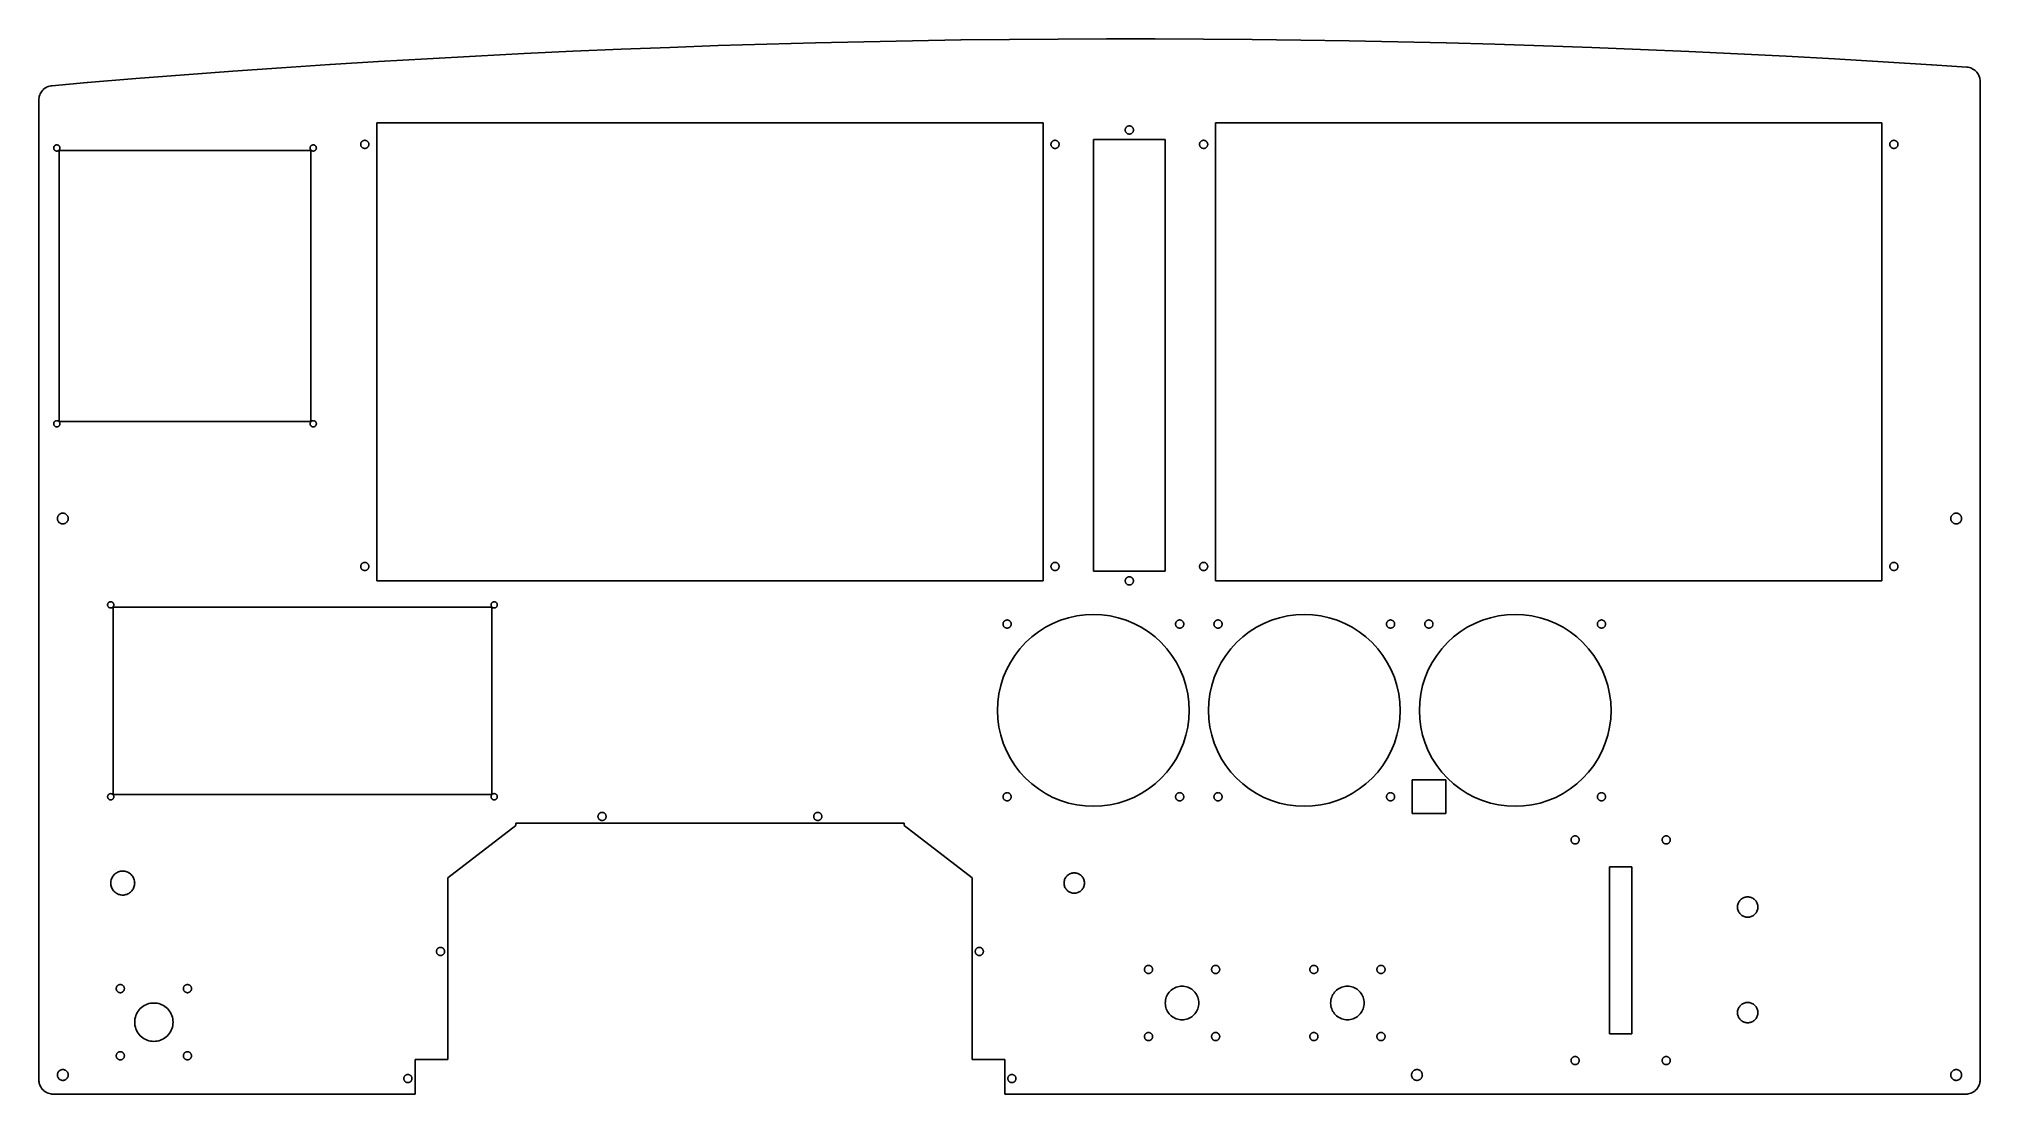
# Model space of a CAD drawing. Header units: metres. Extents: x -280 to 530, y 0 to 440.
import ezdxf

# ---------------------------------------------------------------- set-up
doc = ezdxf.new("R2010")
doc.units = ezdxf.units.M

msp = doc.modelspace()

# ---------------------------------------------------------------- linework, layer by layer
for p, q in [((23.7378, 437.79), (3.51132, 437.159)), ((23.7613, 437.79), (23.7378, 437.79)), ((43.9879, 438.342), (23.7613, 437.79)), ((44.0114, 438.342), (43.9879, 438.342)), ((64.2379, 438.815), (44.0114, 438.342)), ((64.2614, 438.815), (64.2379, 438.815)), ((84.4878, 439.209), (64.2614, 438.815)), ((84.5112, 439.209), (84.4878, 439.209)), ((104.742, 439.523), (84.5112, 439.209)), ((104.765, 439.523), (104.742, 439.523)), ((124.988, 439.758), (104.765, 439.523)), ((125.011, 439.759), (124.988, 439.758)), ((145.238, 439.914), (125.011, 439.759)), ((145.261, 439.915), (145.238, 439.914)), ((165.488, 439.991), (145.261, 439.915)), ((165.511, 439.991), (165.488, 439.991)), ((185.737, 439.989), (165.511, 439.991)), ((185.761, 439.989), (185.737, 439.989)), ((205.987, 439.907), (185.761, 439.989)), ((206.011, 439.907), (205.987, 439.907)), ((226.241, 439.746), (206.011, 439.907)), ((226.265, 439.746), (226.241, 439.746)), ((246.487, 439.506), (226.265, 439.746)), ((246.511, 439.506), (246.487, 439.506)), ((266.737, 439.187), (246.511, 439.506)), ((266.761, 439.187), (266.737, 439.187)), ((286.987, 438.788), (266.761, 439.187)), ((287.011, 438.788), (286.987, 438.788)), ((307.241, 438.311), (287.011, 438.788)), ((307.265, 438.31), (307.241, 438.311)), ((327.487, 437.754), (307.265, 438.31)), ((327.511, 437.753), (327.487, 437.754)), ((347.737, 437.117), (327.511, 437.753)), ((-138.26, 430.52), (-158.49, 429.256)), ((-138.236, 430.521), (-138.26, 430.52)), ((-118.013, 431.706), (-138.236, 430.521)), ((-117.989, 431.707), (-118.013, 431.706)), ((-97.7627, 432.812), (-117.989, 431.707)), ((-97.7393, 432.814), (-97.7627, 432.812)), ((-77.5125, 433.84), (-97.7393, 432.814)), ((-77.4891, 433.841), (-77.5125, 433.84)), ((-57.2584, 434.789), (-77.4891, 433.841)), ((-57.235, 434.79), (-57.2584, 434.789)), ((-37.0123, 435.658), (-57.235, 434.79)), ((-36.9889, 435.659), (-37.0123, 435.658)), ((-16.7621, 436.447), (-36.9889, 435.659)), ((-16.7386, 436.448), (-16.7621, 436.447)), ((3.48788, 437.158), (-16.7386, 436.448)), ((3.51132, 437.159), (3.48788, 437.158)), ((347.761, 437.117), (347.737, 437.117)), ((367.987, 436.402), (347.761, 437.117)), ((368.011, 436.401), (367.987, 436.402)), ((388.241, 435.607), (368.011, 436.401)), ((388.265, 435.606), (388.241, 435.607)), ((408.487, 434.733), (388.265, 435.606)), ((408.511, 434.732), (408.487, 434.733)), ((428.738, 433.78), (408.511, 434.732)), ((428.761, 433.779), (428.738, 433.78)), ((448.988, 432.748), (428.761, 433.779)), ((449.011, 432.747), (448.988, 432.748)), ((469.238, 431.636), (449.011, 432.747)), ((469.262, 431.635), (469.238, 431.636)), ((489.488, 430.445), (469.262, 431.635)), ((489.512, 430.444), (489.488, 430.445)), ((509.739, 429.175), (489.512, 430.444)), ((-259.762, 421.74), (-274.514, 420.472)), ((-259.739, 421.742), (-259.762, 421.74)), ((-239.511, 423.401), (-259.739, 421.742)), ((-239.488, 423.403), (-239.511, 423.401)), ((-219.261, 424.983), (-239.488, 423.403)), ((-219.238, 424.985), (-219.261, 424.983)), ((-199.014, 426.486), (-219.238, 424.985)), ((-198.991, 426.488), (-199.014, 426.486)), ((-178.76, 427.91), (-198.991, 426.488)), ((-178.737, 427.912), (-178.76, 427.91)), ((-158.514, 429.254), (-178.737, 427.912)), ((-158.49, 429.256), (-158.514, 429.254)), ((509.762, 429.174), (509.739, 429.175)), ((524.399, 428.198), (509.762, 429.174)), ((525.042, 428.12), (524.399, 428.198)), ((525.553, 428.007), (525.042, 428.12)), ((526.052, 427.85), (525.553, 428.007)), ((526.536, 427.649), (526.052, 427.85)), ((527, 427.408), (526.536, 427.649)), ((527.441, 427.127), (527, 427.408)), ((527.857, 426.808), (527.441, 427.127)), ((528.243, 426.454), (527.857, 426.808)), ((528.596, 426.068), (528.243, 426.454)), ((528.915, 425.653), (528.596, 426.068)), ((529.196, 425.212), (528.915, 425.653)), ((529.438, 424.747), (529.196, 425.212)), ((529.638, 424.264), (529.438, 424.747)), ((529.796, 423.765), (529.638, 424.264)), ((529.909, 423.254), (529.796, 423.765)), ((529.977, 422.735), (529.909, 423.254)), ((530, 422.212), (529.977, 422.735)), ((530, 6), (530, 422.212)), ((-279.976, 415.026), (-280, 414.494)), ((-280, 414.494), (-280, 6)), ((-279.907, 415.545), (-279.976, 415.026)), ((-279.793, 416.055), (-279.907, 415.545)), ((-279.635, 416.554), (-279.793, 416.055)), ((-279.434, 417.038), (-279.635, 416.554)), ((-279.192, 417.502), (-279.434, 417.038)), ((-278.91, 417.943), (-279.192, 417.502)), ((-278.59, 418.357), (-278.91, 417.943)), ((-278.236, 418.743), (-278.59, 418.357)), ((-277.85, 419.096), (-278.236, 418.743)), ((-277.434, 419.414), (-277.85, 419.096)), ((-276.992, 419.694), (-277.434, 419.414)), ((-276.527, 419.935), (-276.992, 419.694)), ((-276.044, 420.135), (-276.527, 419.935)), ((-275.544, 420.292), (-276.044, 420.135)), ((-275.033, 420.404), (-275.544, 420.292)), ((-274.514, 420.472), (-275.033, 420.404)), ((-139, 214), (-139, 405)), ((-139, 405), (139, 405)), ((139, 405), (139, 214)), ((211, 214), (211, 405)), ((211, 405), (489, 405)), ((489, 405), (489, 214)), ((-145.472, 396.85), (-145.393, 396.975)), ((-145.393, 396.975), (-145.302, 397.093)), ((-145.302, 397.093), (-145.202, 397.202)), ((-145.202, 397.202), (-145.093, 397.302)), ((-145.093, 397.302), (-144.975, 397.393)), ((-144.975, 397.393), (-144.85, 397.472)), ((-144.85, 397.472), (-144.718, 397.541)), ((-144.718, 397.541), (-144.581, 397.597)), ((-144.581, 397.597), (-144.44, 397.642)), ((-144.44, 397.642), (-144.295, 397.674)), ((-144.295, 397.674), (-144.148, 397.694)), ((-144.148, 397.694), (-144, 397.7)), ((-144, 397.7), (-143.852, 397.694)), ((-143.852, 397.694), (-143.705, 397.674)), ((-143.705, 397.674), (-143.56, 397.642)), ((-143.56, 397.642), (-143.419, 397.597)), ((-143.419, 397.597), (-143.282, 397.541)), ((-143.282, 397.541), (-143.15, 397.472)), ((-143.15, 397.472), (-143.025, 397.393)), ((-143.025, 397.393), (-142.907, 397.302)), ((-142.907, 397.302), (-142.798, 397.202)), ((-142.798, 397.202), (-142.698, 397.093)), ((-142.698, 397.093), (-142.607, 396.975)), ((-142.607, 396.975), (-142.528, 396.85)), ((142.528, 396.85), (142.607, 396.975)), ((142.607, 396.975), (142.698, 397.093)), ((142.698, 397.093), (142.798, 397.202)), ((142.798, 397.202), (142.907, 397.302)), ((142.907, 397.302), (143.025, 397.393)), ((143.025, 397.393), (143.15, 397.472)), ((143.15, 397.472), (143.282, 397.541)), ((143.282, 397.541), (143.419, 397.597)), ((143.419, 397.597), (143.56, 397.642)), ((143.56, 397.642), (143.705, 397.674)), ((143.705, 397.674), (143.852, 397.694)), ((143.852, 397.694), (144, 397.7)), ((144, 397.7), (144.148, 397.694)), ((144.148, 397.694), (144.295, 397.674)), ((144.295, 397.674), (144.44, 397.642)), ((144.44, 397.642), (144.581, 397.597)), ((144.581, 397.597), (144.718, 397.541)), ((144.718, 397.541), (144.85, 397.472)), ((144.85, 397.472), (144.975, 397.393)), ((144.975, 397.393), (145.093, 397.302)), ((145.093, 397.302), (145.202, 397.202)), ((145.202, 397.202), (145.302, 397.093)), ((145.302, 397.093), (145.393, 396.975)), ((145.393, 396.975), (145.472, 396.85)), ((160, 218), (160, 398)), ((160, 398), (190, 398)), ((173.3, 402), (173.306, 402.148)), ((173.306, 401.852), (173.3, 402)), ((173.306, 402.148), (173.326, 402.295)), ((173.326, 401.705), (173.306, 401.852)), ((173.326, 402.295), (173.358, 402.44)), ((173.358, 401.56), (173.326, 401.705)), ((173.358, 402.44), (173.403, 402.581)), ((173.403, 401.419), (173.358, 401.56)), ((173.403, 402.581), (173.459, 402.718)), ((173.459, 401.282), (173.403, 401.419)), ((173.459, 402.718), (173.528, 402.85)), ((173.528, 401.15), (173.459, 401.282)), ((173.528, 402.85), (173.607, 402.975)), ((173.607, 401.025), (173.528, 401.15)), ((173.607, 402.975), (173.698, 403.093)), ((173.698, 400.907), (173.607, 401.025)), ((173.698, 403.093), (173.798, 403.202)), ((173.798, 400.798), (173.698, 400.907)), ((173.798, 403.202), (173.907, 403.302)), ((173.907, 400.698), (173.798, 400.798)), ((173.907, 403.302), (174.025, 403.393)), ((174.025, 400.607), (173.907, 400.698)), ((174.025, 403.393), (174.15, 403.472)), ((174.15, 400.528), (174.025, 400.607)), ((174.15, 403.472), (174.282, 403.541)), ((174.282, 400.459), (174.15, 400.528)), ((174.282, 403.541), (174.419, 403.597)), ((174.419, 400.403), (174.282, 400.459)), ((174.419, 403.597), (174.56, 403.642)), ((174.56, 400.358), (174.419, 400.403)), ((174.56, 403.642), (174.705, 403.674)), ((174.705, 400.326), (174.56, 400.358)), ((174.705, 403.674), (174.852, 403.694)), ((174.852, 400.306), (174.705, 400.326)), ((174.852, 403.694), (175, 403.7)), ((175, 400.3), (174.852, 400.306)), ((175, 403.7), (175.148, 403.694)), ((175.148, 400.306), (175, 400.3)), ((175.148, 403.694), (175.295, 403.674)), ((175.295, 400.326), (175.148, 400.306)), ((175.295, 403.674), (175.44, 403.642)), ((175.44, 400.358), (175.295, 400.326)), ((175.44, 403.642), (175.581, 403.597)), ((175.581, 400.403), (175.44, 400.358)), ((175.581, 403.597), (175.718, 403.541)), ((175.718, 400.459), (175.581, 400.403)), ((175.718, 403.541), (175.85, 403.472)), ((175.85, 400.528), (175.718, 400.459)), ((175.85, 403.472), (175.975, 403.393)), ((175.975, 400.607), (175.85, 400.528)), ((175.975, 403.393), (176.093, 403.302)), ((176.093, 400.698), (175.975, 400.607)), ((176.093, 403.302), (176.202, 403.202)), ((176.202, 400.798), (176.093, 400.698)), ((176.202, 403.202), (176.302, 403.093)), ((176.302, 400.907), (176.202, 400.798)), ((176.302, 403.093), (176.393, 402.975)), ((176.393, 401.025), (176.302, 400.907)), ((176.393, 402.975), (176.472, 402.85)), ((176.472, 401.15), (176.393, 401.025)), ((176.472, 402.85), (176.541, 402.718)), ((176.541, 401.282), (176.472, 401.15)), ((176.541, 402.718), (176.597, 402.581)), ((176.597, 401.419), (176.541, 401.282)), ((176.597, 402.581), (176.642, 402.44)), ((176.642, 401.56), (176.597, 401.419)), ((176.642, 402.44), (176.674, 402.295)), ((176.674, 401.705), (176.642, 401.56)), ((176.674, 402.295), (176.694, 402.148)), ((176.694, 401.852), (176.674, 401.705)), ((176.694, 402.148), (176.7, 402)), ((176.7, 402), (176.694, 401.852)), ((190, 398), (190, 218)), ((204.528, 396.85), (204.607, 396.975)), ((204.607, 396.975), (204.698, 397.093)), ((204.698, 397.093), (204.798, 397.202)), ((204.798, 397.202), (204.907, 397.302)), ((204.907, 397.302), (205.025, 397.393)), ((205.025, 397.393), (205.15, 397.472)), ((205.15, 397.472), (205.282, 397.541)), ((205.282, 397.541), (205.419, 397.597)), ((205.419, 397.597), (205.56, 397.642)), ((205.56, 397.642), (205.705, 397.674)), ((205.705, 397.674), (205.852, 397.694)), ((205.852, 397.694), (206, 397.7)), ((206, 397.7), (206.148, 397.694)), ((206.148, 397.694), (206.295, 397.674)), ((206.295, 397.674), (206.44, 397.642)), ((206.44, 397.642), (206.581, 397.597)), ((206.581, 397.597), (206.718, 397.541)), ((206.718, 397.541), (206.85, 397.472)), ((206.85, 397.472), (206.975, 397.393)), ((206.975, 397.393), (207.093, 397.302)), ((207.093, 397.302), (207.202, 397.202)), ((207.202, 397.202), (207.302, 397.093)), ((207.302, 397.093), (207.393, 396.975)), ((207.393, 396.975), (207.472, 396.85)), ((492.528, 396.85), (492.607, 396.975)), ((492.607, 396.975), (492.698, 397.093)), ((492.698, 397.093), (492.798, 397.202)), ((492.798, 397.202), (492.907, 397.302)), ((492.907, 397.302), (493.025, 397.393)), ((493.025, 397.393), (493.15, 397.472)), ((493.15, 397.472), (493.282, 397.541)), ((493.282, 397.541), (493.419, 397.597)), ((493.419, 397.597), (493.56, 397.642)), ((493.56, 397.642), (493.705, 397.674)), ((493.705, 397.674), (493.852, 397.694)), ((493.852, 397.694), (494, 397.7)), ((494, 397.7), (494.148, 397.694)), ((494.148, 397.694), (494.295, 397.674)), ((494.295, 397.674), (494.44, 397.642)), ((494.44, 397.642), (494.581, 397.597)), ((494.581, 397.597), (494.718, 397.541)), ((494.718, 397.541), (494.85, 397.472)), ((494.85, 397.472), (494.975, 397.393)), ((494.975, 397.393), (495.093, 397.302)), ((495.093, 397.302), (495.202, 397.202)), ((495.202, 397.202), (495.302, 397.093)), ((495.302, 397.093), (495.393, 396.975)), ((495.393, 396.975), (495.472, 396.85)), ((-273.8, 394.5), (-273.795, 394.613)), ((-273.795, 394.387), (-273.8, 394.5)), ((-273.795, 394.613), (-273.78, 394.726)), ((-273.78, 394.274), (-273.795, 394.387)), ((-273.78, 394.726), (-273.756, 394.836)), ((-273.756, 394.164), (-273.78, 394.274)), ((-273.756, 394.836), (-273.722, 394.945)), ((-273.722, 394.055), (-273.756, 394.164)), ((-273.722, 394.945), (-273.678, 395.049)), ((-273.678, 393.951), (-273.722, 394.055)), ((-273.678, 395.049), (-273.626, 395.15)), ((-273.626, 393.85), (-273.678, 393.951)), ((-273.626, 395.15), (-273.565, 395.246)), ((-273.565, 393.754), (-273.626, 393.85)), ((-273.565, 395.246), (-273.496, 395.336)), ((-273.496, 393.664), (-273.565, 393.754)), ((-273.496, 395.336), (-273.419, 395.419)), ((-273.419, 393.581), (-273.496, 393.664)), ((-273.419, 395.419), (-273.336, 395.496)), ((-273.336, 393.504), (-273.419, 393.581)), ((-273.336, 395.496), (-273.246, 395.565)), ((-273.246, 393.435), (-273.336, 393.504)), ((-273.246, 395.565), (-273.15, 395.626)), ((-273.15, 393.374), (-273.246, 393.435)), ((-273.15, 395.626), (-273.049, 395.678)), ((-273.049, 393.322), (-273.15, 393.374)), ((-273.049, 395.678), (-272.945, 395.722)), ((-272.945, 393.278), (-273.049, 393.322)), ((-272.945, 395.722), (-272.836, 395.756)), ((-272.836, 393.244), (-272.945, 393.278)), ((-272.836, 395.756), (-272.726, 395.78)), ((-272.726, 393.22), (-272.836, 393.244)), ((-272.726, 395.78), (-272.613, 395.795)), ((-272.613, 393.205), (-272.726, 393.22)), ((-272.613, 395.795), (-272.5, 395.8)), ((-272.5, 393.2), (-272.613, 393.205)), ((-272.5, 395.8), (-272.387, 395.795)), ((-272.387, 393.205), (-272.5, 393.2)), ((-272.387, 395.795), (-272.274, 395.78)), ((-272.274, 393.22), (-272.387, 393.205)), ((-272.274, 395.78), (-272.164, 395.756)), ((-272.164, 393.244), (-272.274, 393.22)), ((-272.164, 395.756), (-272.055, 395.722)), ((-272.055, 393.278), (-272.164, 393.244)), ((-272.055, 395.722), (-271.951, 395.678)), ((-271.951, 393.322), (-272.055, 393.278)), ((-271.951, 395.678), (-271.85, 395.626)), ((-271.85, 393.374), (-271.951, 393.322)), ((-271.85, 395.626), (-271.754, 395.565)), ((-271.754, 393.435), (-271.85, 393.374)), ((-271.754, 395.565), (-271.664, 395.496)), ((-271.664, 393.504), (-271.754, 393.435)), ((-271.664, 395.496), (-271.581, 395.419)), ((-271.581, 393.581), (-271.664, 393.504)), ((-271.581, 395.419), (-271.504, 395.336)), ((-271.504, 393.664), (-271.581, 393.581)), ((-271.504, 395.336), (-271.435, 395.246)), ((-271.435, 393.754), (-271.504, 393.664)), ((-271.5, 280.5), (-271.5, 393.5)), ((-271.5, 393.5), (-166.5, 393.5)), ((-271.435, 395.246), (-271.374, 395.15)), ((-271.374, 393.85), (-271.435, 393.754)), ((-271.374, 395.15), (-271.322, 395.049)), ((-271.322, 393.951), (-271.374, 393.85)), ((-271.322, 395.049), (-271.278, 394.945)), ((-271.278, 394.055), (-271.322, 393.951)), ((-271.278, 394.945), (-271.244, 394.836)), ((-271.244, 394.164), (-271.278, 394.055)), ((-271.244, 394.836), (-271.22, 394.726)), ((-271.22, 394.274), (-271.244, 394.164)), ((-271.22, 394.726), (-271.205, 394.613)), ((-271.205, 394.387), (-271.22, 394.274)), ((-271.205, 394.613), (-271.2, 394.5)), ((-271.2, 394.5), (-271.205, 394.387)), ((-166.8, 394.5), (-166.795, 394.613)), ((-166.795, 394.387), (-166.8, 394.5)), ((-166.795, 394.613), (-166.78, 394.726)), ((-166.78, 394.274), (-166.795, 394.387)), ((-166.78, 394.726), (-166.756, 394.836)), ((-166.756, 394.164), (-166.78, 394.274)), ((-166.756, 394.836), (-166.722, 394.945)), ((-166.722, 394.055), (-166.756, 394.164)), ((-166.722, 394.945), (-166.678, 395.049)), ((-166.678, 393.951), (-166.722, 394.055)), ((-166.678, 395.049), (-166.626, 395.15)), ((-166.626, 393.85), (-166.678, 393.951)), ((-166.626, 395.15), (-166.565, 395.246)), ((-166.565, 393.754), (-166.626, 393.85)), ((-166.565, 395.246), (-166.496, 395.336)), ((-166.496, 393.664), (-166.565, 393.754)), ((-166.5, 393.5), (-166.5, 280.5)), ((-166.496, 395.336), (-166.419, 395.419)), ((-166.419, 393.581), (-166.496, 393.664)), ((-166.419, 395.419), (-166.336, 395.496)), ((-166.336, 393.504), (-166.419, 393.581)), ((-166.336, 395.496), (-166.246, 395.565)), ((-166.246, 393.435), (-166.336, 393.504)), ((-166.246, 395.565), (-166.15, 395.626)), ((-166.15, 393.374), (-166.246, 393.435)), ((-166.15, 395.626), (-166.049, 395.678)), ((-166.049, 393.322), (-166.15, 393.374)), ((-166.049, 395.678), (-165.945, 395.722)), ((-165.945, 393.278), (-166.049, 393.322)), ((-165.945, 395.722), (-165.836, 395.756)), ((-165.836, 393.244), (-165.945, 393.278)), ((-165.836, 395.756), (-165.726, 395.78)), ((-165.726, 393.22), (-165.836, 393.244)), ((-165.726, 395.78), (-165.613, 395.795)), ((-165.613, 393.205), (-165.726, 393.22)), ((-165.613, 395.795), (-165.5, 395.8)), ((-165.5, 393.2), (-165.613, 393.205)), ((-165.5, 395.8), (-165.387, 395.795)), ((-165.387, 393.205), (-165.5, 393.2)), ((-165.387, 395.795), (-165.274, 395.78)), ((-165.274, 393.22), (-165.387, 393.205)), ((-165.274, 395.78), (-165.164, 395.756)), ((-165.164, 393.244), (-165.274, 393.22)), ((-165.164, 395.756), (-165.055, 395.722)), ((-165.055, 393.278), (-165.164, 393.244)), ((-165.055, 395.722), (-164.951, 395.678)), ((-164.951, 393.322), (-165.055, 393.278)), ((-164.951, 395.678), (-164.85, 395.626)), ((-164.85, 393.374), (-164.951, 393.322)), ((-164.85, 395.626), (-164.754, 395.565)), ((-164.754, 393.435), (-164.85, 393.374)), ((-164.754, 395.565), (-164.664, 395.496)), ((-164.664, 393.504), (-164.754, 393.435)), ((-164.664, 395.496), (-164.581, 395.419)), ((-164.581, 393.581), (-164.664, 393.504)), ((-164.581, 395.419), (-164.504, 395.336)), ((-164.504, 393.664), (-164.581, 393.581)), ((-164.504, 395.336), (-164.435, 395.246)), ((-164.435, 393.754), (-164.504, 393.664)), ((-164.435, 395.246), (-164.374, 395.15)), ((-164.374, 393.85), (-164.435, 393.754)), ((-164.374, 395.15), (-164.322, 395.049)), ((-164.322, 393.951), (-164.374, 393.85)), ((-164.322, 395.049), (-164.278, 394.945)), ((-164.278, 394.055), (-164.322, 393.951)), ((-164.278, 394.945), (-164.244, 394.836)), ((-164.244, 394.164), (-164.278, 394.055)), ((-164.244, 394.836), (-164.22, 394.726)), ((-164.22, 394.274), (-164.244, 394.164)), ((-164.22, 394.726), (-164.205, 394.613)), ((-164.205, 394.387), (-164.22, 394.274)), ((-164.205, 394.613), (-164.2, 394.5)), ((-164.2, 394.5), (-164.205, 394.387)), ((-145.7, 396), (-145.694, 396.148)), ((-145.694, 395.852), (-145.7, 396)), ((-145.694, 396.148), (-145.674, 396.295)), ((-145.674, 395.705), (-145.694, 395.852)), ((-145.674, 396.295), (-145.642, 396.44)), ((-145.642, 395.56), (-145.674, 395.705)), ((-145.642, 396.44), (-145.597, 396.581)), ((-145.597, 395.419), (-145.642, 395.56)), ((-145.597, 396.581), (-145.541, 396.718)), ((-145.541, 395.282), (-145.597, 395.419)), ((-145.541, 396.718), (-145.472, 396.85)), ((-145.472, 395.15), (-145.541, 395.282)), ((-145.393, 395.025), (-145.472, 395.15)), ((-145.302, 394.907), (-145.393, 395.025)), ((-145.202, 394.798), (-145.302, 394.907)), ((-145.093, 394.698), (-145.202, 394.798)), ((-144.975, 394.607), (-145.093, 394.698)), ((-144.85, 394.528), (-144.975, 394.607)), ((-144.718, 394.459), (-144.85, 394.528)), ((-144.581, 394.403), (-144.718, 394.459)), ((-144.44, 394.358), (-144.581, 394.403)), ((-144.295, 394.326), (-144.44, 394.358)), ((-144.148, 394.306), (-144.295, 394.326)), ((-144, 394.3), (-144.148, 394.306)), ((-143.852, 394.306), (-144, 394.3)), ((-143.705, 394.326), (-143.852, 394.306)), ((-143.56, 394.358), (-143.705, 394.326)), ((-143.419, 394.403), (-143.56, 394.358)), ((-143.282, 394.459), (-143.419, 394.403)), ((-143.15, 394.528), (-143.282, 394.459)), ((-143.025, 394.607), (-143.15, 394.528)), ((-142.907, 394.698), (-143.025, 394.607)), ((-142.798, 394.798), (-142.907, 394.698)), ((-142.698, 394.907), (-142.798, 394.798)), ((-142.607, 395.025), (-142.698, 394.907)), ((-142.528, 395.15), (-142.607, 395.025)), ((-142.528, 396.85), (-142.459, 396.718)), ((-142.459, 395.282), (-142.528, 395.15)), ((-142.459, 396.718), (-142.403, 396.581)), ((-142.403, 395.419), (-142.459, 395.282)), ((-142.403, 396.581), (-142.358, 396.44)), ((-142.358, 395.56), (-142.403, 395.419)), ((-142.358, 396.44), (-142.326, 396.295)), ((-142.326, 395.705), (-142.358, 395.56)), ((-142.326, 396.295), (-142.306, 396.148)), ((-142.306, 395.852), (-142.326, 395.705)), ((-142.306, 396.148), (-142.3, 396)), ((-142.3, 396), (-142.306, 395.852)), ((142.3, 396), (142.306, 396.148)), ((142.306, 395.852), (142.3, 396)), ((142.306, 396.148), (142.326, 396.295)), ((142.326, 395.705), (142.306, 395.852)), ((142.326, 396.295), (142.358, 396.44)), ((142.358, 395.56), (142.326, 395.705)), ((142.358, 396.44), (142.403, 396.581)), ((142.403, 395.419), (142.358, 395.56)), ((142.403, 396.581), (142.459, 396.718)), ((142.459, 395.282), (142.403, 395.419)), ((142.459, 396.718), (142.528, 396.85)), ((142.528, 395.15), (142.459, 395.282)), ((142.607, 395.025), (142.528, 395.15)), ((142.698, 394.907), (142.607, 395.025)), ((142.798, 394.798), (142.698, 394.907)), ((142.907, 394.698), (142.798, 394.798)), ((143.025, 394.607), (142.907, 394.698)), ((143.15, 394.528), (143.025, 394.607)), ((143.282, 394.459), (143.15, 394.528)), ((143.419, 394.403), (143.282, 394.459)), ((143.56, 394.358), (143.419, 394.403)), ((143.705, 394.326), (143.56, 394.358)), ((143.852, 394.306), (143.705, 394.326)), ((144, 394.3), (143.852, 394.306)), ((144.148, 394.306), (144, 394.3)), ((144.295, 394.326), (144.148, 394.306)), ((144.44, 394.358), (144.295, 394.326)), ((144.581, 394.403), (144.44, 394.358)), ((144.718, 394.459), (144.581, 394.403)), ((144.85, 394.528), (144.718, 394.459)), ((144.975, 394.607), (144.85, 394.528)), ((145.093, 394.698), (144.975, 394.607)), ((145.202, 394.798), (145.093, 394.698)), ((145.302, 394.907), (145.202, 394.798)), ((145.393, 395.025), (145.302, 394.907)), ((145.472, 395.15), (145.393, 395.025)), ((145.472, 396.85), (145.541, 396.718)), ((145.541, 395.282), (145.472, 395.15)), ((145.541, 396.718), (145.597, 396.581)), ((145.597, 395.419), (145.541, 395.282)), ((145.597, 396.581), (145.642, 396.44)), ((145.642, 395.56), (145.597, 395.419)), ((145.642, 396.44), (145.674, 396.295)), ((145.674, 395.705), (145.642, 395.56)), ((145.674, 396.295), (145.694, 396.148)), ((145.694, 395.852), (145.674, 395.705)), ((145.694, 396.148), (145.7, 396)), ((145.7, 396), (145.694, 395.852)), ((204.3, 396), (204.306, 396.148)), ((204.306, 395.852), (204.3, 396)), ((204.306, 396.148), (204.326, 396.295)), ((204.326, 395.705), (204.306, 395.852)), ((204.326, 396.295), (204.358, 396.44)), ((204.358, 395.56), (204.326, 395.705)), ((204.358, 396.44), (204.403, 396.581)), ((204.403, 395.419), (204.358, 395.56)), ((204.403, 396.581), (204.459, 396.718)), ((204.459, 395.282), (204.403, 395.419)), ((204.459, 396.718), (204.528, 396.85)), ((204.528, 395.15), (204.459, 395.282)), ((204.607, 395.025), (204.528, 395.15)), ((204.698, 394.907), (204.607, 395.025)), ((204.798, 394.798), (204.698, 394.907)), ((204.907, 394.698), (204.798, 394.798)), ((205.025, 394.607), (204.907, 394.698)), ((205.15, 394.528), (205.025, 394.607)), ((205.282, 394.459), (205.15, 394.528)), ((205.419, 394.403), (205.282, 394.459)), ((205.56, 394.358), (205.419, 394.403)), ((205.705, 394.326), (205.56, 394.358)), ((205.852, 394.306), (205.705, 394.326)), ((206, 394.3), (205.852, 394.306)), ((206.148, 394.306), (206, 394.3)), ((206.295, 394.326), (206.148, 394.306)), ((206.44, 394.358), (206.295, 394.326)), ((206.581, 394.403), (206.44, 394.358)), ((206.718, 394.459), (206.581, 394.403)), ((206.85, 394.528), (206.718, 394.459)), ((206.975, 394.607), (206.85, 394.528)), ((207.093, 394.698), (206.975, 394.607)), ((207.202, 394.798), (207.093, 394.698)), ((207.302, 394.907), (207.202, 394.798)), ((207.393, 395.025), (207.302, 394.907)), ((207.472, 395.15), (207.393, 395.025)), ((207.472, 396.85), (207.541, 396.718)), ((207.541, 395.282), (207.472, 395.15)), ((207.541, 396.718), (207.597, 396.581)), ((207.597, 395.419), (207.541, 395.282)), ((207.597, 396.581), (207.642, 396.44)), ((207.642, 395.56), (207.597, 395.419)), ((207.642, 396.44), (207.674, 396.295)), ((207.674, 395.705), (207.642, 395.56)), ((207.674, 396.295), (207.694, 396.148)), ((207.694, 395.852), (207.674, 395.705)), ((207.694, 396.148), (207.7, 396)), ((207.7, 396), (207.694, 395.852)), ((492.3, 396), (492.306, 396.148)), ((492.306, 395.852), (492.3, 396)), ((492.306, 396.148), (492.326, 396.295)), ((492.326, 395.705), (492.306, 395.852)), ((492.326, 396.295), (492.358, 396.44)), ((492.358, 395.56), (492.326, 395.705)), ((492.358, 396.44), (492.403, 396.581)), ((492.403, 395.419), (492.358, 395.56)), ((492.403, 396.581), (492.459, 396.718)), ((492.459, 395.282), (492.403, 395.419)), ((492.459, 396.718), (492.528, 396.85)), ((492.528, 395.15), (492.459, 395.282)), ((492.607, 395.025), (492.528, 395.15)), ((492.698, 394.907), (492.607, 395.025)), ((492.798, 394.798), (492.698, 394.907)), ((492.907, 394.698), (492.798, 394.798)), ((493.025, 394.607), (492.907, 394.698)), ((493.15, 394.528), (493.025, 394.607)), ((493.282, 394.459), (493.15, 394.528)), ((493.419, 394.403), (493.282, 394.459)), ((493.56, 394.358), (493.419, 394.403)), ((493.705, 394.326), (493.56, 394.358)), ((493.852, 394.306), (493.705, 394.326)), ((494, 394.3), (493.852, 394.306)), ((494.148, 394.306), (494, 394.3)), ((494.295, 394.326), (494.148, 394.306)), ((494.44, 394.358), (494.295, 394.326)), ((494.581, 394.403), (494.44, 394.358)), ((494.718, 394.459), (494.581, 394.403)), ((494.85, 394.528), (494.718, 394.459)), ((494.975, 394.607), (494.85, 394.528)), ((495.093, 394.698), (494.975, 394.607)), ((495.202, 394.798), (495.093, 394.698)), ((495.302, 394.907), (495.202, 394.798)), ((495.393, 395.025), (495.302, 394.907)), ((495.472, 395.15), (495.393, 395.025)), ((495.472, 396.85), (495.541, 396.718)), ((495.541, 395.282), (495.472, 395.15)), ((495.541, 396.718), (495.597, 396.581)), ((495.597, 395.419), (495.541, 395.282)), ((495.597, 396.581), (495.642, 396.44)), ((495.642, 395.56), (495.597, 395.419)), ((495.642, 396.44), (495.674, 396.295)), ((495.674, 395.705), (495.642, 395.56)), ((495.674, 396.295), (495.694, 396.148)), ((495.694, 395.852), (495.674, 395.705)), ((495.694, 396.148), (495.7, 396)), ((495.7, 396), (495.694, 395.852)), ((-273.8, 279.5), (-273.795, 279.613)), ((-273.795, 279.387), (-273.8, 279.5)), ((-273.795, 279.613), (-273.78, 279.726)), ((-273.78, 279.274), (-273.795, 279.387)), ((-273.78, 279.726), (-273.756, 279.836)), ((-273.756, 279.164), (-273.78, 279.274)), ((-273.756, 279.836), (-273.722, 279.945)), ((-273.722, 279.055), (-273.756, 279.164)), ((-273.722, 279.945), (-273.678, 280.049)), ((-273.678, 278.951), (-273.722, 279.055)), ((-273.678, 280.049), (-273.626, 280.15)), ((-273.626, 278.85), (-273.678, 278.951)), ((-273.626, 280.15), (-273.565, 280.246)), ((-273.565, 278.754), (-273.626, 278.85)), ((-273.565, 280.246), (-273.496, 280.336)), ((-273.496, 278.664), (-273.565, 278.754)), ((-273.496, 280.336), (-273.419, 280.419)), ((-273.419, 278.581), (-273.496, 278.664)), ((-273.419, 280.419), (-273.336, 280.496)), ((-273.336, 278.504), (-273.419, 278.581)), ((-273.336, 280.496), (-273.246, 280.565)), ((-273.246, 278.435), (-273.336, 278.504)), ((-273.246, 280.565), (-273.15, 280.626)), ((-273.15, 278.374), (-273.246, 278.435)), ((-273.15, 280.626), (-273.049, 280.678)), ((-273.049, 278.322), (-273.15, 278.374)), ((-273.049, 280.678), (-272.945, 280.722)), ((-272.945, 278.278), (-273.049, 278.322)), ((-272.945, 280.722), (-272.836, 280.756)), ((-272.836, 278.244), (-272.945, 278.278)), ((-272.836, 280.756), (-272.726, 280.78)), ((-272.726, 278.22), (-272.836, 278.244)), ((-272.726, 280.78), (-272.613, 280.795)), ((-272.613, 278.205), (-272.726, 278.22)), ((-272.613, 280.795), (-272.5, 280.8)), ((-272.5, 278.2), (-272.613, 278.205)), ((-272.5, 280.8), (-272.387, 280.795)), ((-272.387, 278.205), (-272.5, 278.2)), ((-272.387, 280.795), (-272.274, 280.78)), ((-272.274, 278.22), (-272.387, 278.205)), ((-272.274, 280.78), (-272.164, 280.756)), ((-272.164, 278.244), (-272.274, 278.22)), ((-272.164, 280.756), (-272.055, 280.722)), ((-272.055, 278.278), (-272.164, 278.244)), ((-272.055, 280.722), (-271.951, 280.678)), ((-271.951, 278.322), (-272.055, 278.278)), ((-271.951, 280.678), (-271.85, 280.626)), ((-271.85, 278.374), (-271.951, 278.322)), ((-271.85, 280.626), (-271.754, 280.565)), ((-271.754, 278.435), (-271.85, 278.374)), ((-271.754, 280.565), (-271.664, 280.496)), ((-271.664, 278.504), (-271.754, 278.435)), ((-271.664, 280.496), (-271.581, 280.419)), ((-271.581, 278.581), (-271.664, 278.504)), ((-271.581, 280.419), (-271.504, 280.336)), ((-271.504, 278.664), (-271.581, 278.581)), ((-271.504, 280.336), (-271.435, 280.246)), ((-271.435, 278.754), (-271.504, 278.664)), ((-166.5, 280.5), (-271.5, 280.5)), ((-271.435, 280.246), (-271.374, 280.15)), ((-271.374, 278.85), (-271.435, 278.754)), ((-271.374, 280.15), (-271.322, 280.049)), ((-271.322, 278.951), (-271.374, 278.85)), ((-271.322, 280.049), (-271.278, 279.945)), ((-271.278, 279.055), (-271.322, 278.951)), ((-271.278, 279.945), (-271.244, 279.836)), ((-271.244, 279.164), (-271.278, 279.055)), ((-271.244, 279.836), (-271.22, 279.726)), ((-271.22, 279.274), (-271.244, 279.164)), ((-271.22, 279.726), (-271.205, 279.613)), ((-271.205, 279.387), (-271.22, 279.274)), ((-271.205, 279.613), (-271.2, 279.5)), ((-271.2, 279.5), (-271.205, 279.387)), ((-166.8, 279.5), (-166.795, 279.613)), ((-166.795, 279.387), (-166.8, 279.5)), ((-166.795, 279.613), (-166.78, 279.726)), ((-166.78, 279.274), (-166.795, 279.387)), ((-166.78, 279.726), (-166.756, 279.836)), ((-166.756, 279.164), (-166.78, 279.274)), ((-166.756, 279.836), (-166.722, 279.945)), ((-166.722, 279.055), (-166.756, 279.164)), ((-166.722, 279.945), (-166.678, 280.049)), ((-166.678, 278.951), (-166.722, 279.055)), ((-166.678, 280.049), (-166.626, 280.15)), ((-166.626, 278.85), (-166.678, 278.951)), ((-166.626, 280.15), (-166.565, 280.246)), ((-166.565, 278.754), (-166.626, 278.85)), ((-166.565, 280.246), (-166.496, 280.336)), ((-166.496, 278.664), (-166.565, 278.754)), ((-166.496, 280.336), (-166.419, 280.419)), ((-166.419, 278.581), (-166.496, 278.664)), ((-166.419, 280.419), (-166.336, 280.496)), ((-166.336, 278.504), (-166.419, 278.581)), ((-166.336, 280.496), (-166.246, 280.565)), ((-166.246, 278.435), (-166.336, 278.504)), ((-166.246, 280.565), (-166.15, 280.626)), ((-166.15, 278.374), (-166.246, 278.435)), ((-166.15, 280.626), (-166.049, 280.678)), ((-166.049, 278.322), (-166.15, 278.374)), ((-166.049, 280.678), (-165.945, 280.722)), ((-165.945, 278.278), (-166.049, 278.322)), ((-165.945, 280.722), (-165.836, 280.756)), ((-165.836, 278.244), (-165.945, 278.278)), ((-165.836, 280.756), (-165.726, 280.78)), ((-165.726, 278.22), (-165.836, 278.244)), ((-165.726, 280.78), (-165.613, 280.795)), ((-165.613, 278.205), (-165.726, 278.22)), ((-165.613, 280.795), (-165.5, 280.8)), ((-165.5, 278.2), (-165.613, 278.205)), ((-165.5, 280.8), (-165.387, 280.795)), ((-165.387, 278.205), (-165.5, 278.2)), ((-165.387, 280.795), (-165.274, 280.78)), ((-165.274, 278.22), (-165.387, 278.205)), ((-165.274, 280.78), (-165.164, 280.756)), ((-165.164, 278.244), (-165.274, 278.22)), ((-165.164, 280.756), (-165.055, 280.722)), ((-165.055, 278.278), (-165.164, 278.244)), ((-165.055, 280.722), (-164.951, 280.678)), ((-164.951, 278.322), (-165.055, 278.278)), ((-164.951, 280.678), (-164.85, 280.626)), ((-164.85, 278.374), (-164.951, 278.322)), ((-164.85, 280.626), (-164.754, 280.565)), ((-164.754, 278.435), (-164.85, 278.374)), ((-164.754, 280.565), (-164.664, 280.496)), ((-164.664, 278.504), (-164.754, 278.435)), ((-164.664, 280.496), (-164.581, 280.419)), ((-164.581, 278.581), (-164.664, 278.504)), ((-164.581, 280.419), (-164.504, 280.336)), ((-164.504, 278.664), (-164.581, 278.581)), ((-164.504, 280.336), (-164.435, 280.246)), ((-164.435, 278.754), (-164.504, 278.664)), ((-164.435, 280.246), (-164.374, 280.15)), ((-164.374, 278.85), (-164.435, 278.754)), ((-164.374, 280.15), (-164.322, 280.049)), ((-164.322, 278.951), (-164.374, 278.85)), ((-164.322, 280.049), (-164.278, 279.945)), ((-164.278, 279.055), (-164.322, 278.951)), ((-164.278, 279.945), (-164.244, 279.836)), ((-164.244, 279.164), (-164.278, 279.055)), ((-164.244, 279.836), (-164.22, 279.726)), ((-164.22, 279.274), (-164.244, 279.164)), ((-164.22, 279.726), (-164.205, 279.613)), ((-164.205, 279.387), (-164.22, 279.274)), ((-164.205, 279.613), (-164.2, 279.5)), ((-164.2, 279.5), (-164.205, 279.387)), ((-272.25, 240), (-272.241, 240.196)), ((-272.241, 239.804), (-272.25, 240)), ((-272.241, 240.196), (-272.216, 240.391)), ((-272.216, 239.609), (-272.241, 239.804)), ((-272.216, 240.391), (-272.173, 240.582)), ((-272.173, 239.418), (-272.216, 239.609)), ((-272.173, 240.582), (-272.114, 240.77)), ((-272.114, 239.23), (-272.173, 239.418)), ((-272.114, 240.77), (-272.039, 240.951)), ((-272.039, 239.049), (-272.114, 239.23)), ((-272.039, 240.951), (-271.949, 241.125)), ((-271.949, 238.875), (-272.039, 239.049)), ((-271.949, 241.125), (-271.843, 241.291)), ((-271.843, 238.709), (-271.949, 238.875)), ((-271.843, 241.291), (-271.724, 241.446)), ((-271.724, 238.554), (-271.843, 238.709)), ((-271.724, 241.446), (-271.591, 241.591)), ((-271.591, 238.409), (-271.724, 238.554)), ((-271.591, 241.591), (-271.446, 241.724)), ((-271.446, 238.276), (-271.591, 238.409)), ((-271.446, 241.724), (-271.291, 241.843)), ((-271.291, 238.157), (-271.446, 238.276)), ((-271.291, 241.843), (-271.125, 241.949)), ((-271.125, 238.051), (-271.291, 238.157)), ((-271.125, 241.949), (-270.951, 242.039)), ((-270.951, 237.961), (-271.125, 238.051)), ((-270.951, 242.039), (-270.77, 242.114)), ((-270.77, 237.886), (-270.951, 237.961)), ((-270.77, 242.114), (-270.582, 242.173)), ((-270.582, 237.827), (-270.77, 237.886)), ((-270.582, 242.173), (-270.391, 242.216)), ((-270.391, 237.784), (-270.582, 237.827)), ((-270.391, 242.216), (-270.196, 242.241)), ((-270.196, 237.759), (-270.391, 237.784)), ((-270.196, 242.241), (-270, 242.25)), ((-270, 237.75), (-270.196, 237.759)), ((-270, 242.25), (-269.804, 242.241)), ((-269.804, 237.759), (-270, 237.75)), ((-269.804, 242.241), (-269.609, 242.216)), ((-269.609, 237.784), (-269.804, 237.759)), ((-269.609, 242.216), (-269.418, 242.173)), ((-269.418, 237.827), (-269.609, 237.784)), ((-269.418, 242.173), (-269.23, 242.114)), ((-269.23, 237.886), (-269.418, 237.827)), ((-269.23, 242.114), (-269.049, 242.039)), ((-269.049, 237.961), (-269.23, 237.886)), ((-269.049, 242.039), (-268.875, 241.949)), ((-268.875, 238.051), (-269.049, 237.961)), ((-268.875, 241.949), (-268.709, 241.843)), ((-268.709, 238.157), (-268.875, 238.051)), ((-268.709, 241.843), (-268.554, 241.724)), ((-268.554, 238.276), (-268.709, 238.157)), ((-268.554, 241.724), (-268.409, 241.591)), ((-268.409, 238.409), (-268.554, 238.276)), ((-268.409, 241.591), (-268.276, 241.446)), ((-268.276, 238.554), (-268.409, 238.409)), ((-268.276, 241.446), (-268.157, 241.291)), ((-268.157, 238.709), (-268.276, 238.554)), ((-268.157, 241.291), (-268.051, 241.125)), ((-268.051, 238.875), (-268.157, 238.709)), ((-268.051, 241.125), (-267.961, 240.951)), ((-267.961, 239.049), (-268.051, 238.875)), ((-267.961, 240.951), (-267.886, 240.77)), ((-267.886, 239.23), (-267.961, 239.049)), ((-267.886, 240.77), (-267.827, 240.582)), ((-267.827, 239.418), (-267.886, 239.23)), ((-267.827, 240.582), (-267.784, 240.391)), ((-267.784, 239.609), (-267.827, 239.418)), ((-267.784, 240.391), (-267.759, 240.196)), ((-267.759, 239.804), (-267.784, 239.609)), ((-267.759, 240.196), (-267.75, 240)), ((-267.75, 240), (-267.759, 239.804)), ((517.75, 240), (517.759, 240.196)), ((517.759, 239.804), (517.75, 240)), ((517.759, 240.196), (517.784, 240.391)), ((517.784, 239.609), (517.759, 239.804)), ((517.784, 240.391), (517.827, 240.582)), ((517.827, 239.418), (517.784, 239.609)), ((517.827, 240.582), (517.886, 240.77)), ((517.886, 239.23), (517.827, 239.418)), ((517.886, 240.77), (517.961, 240.951)), ((517.961, 239.049), (517.886, 239.23)), ((517.961, 240.951), (518.051, 241.125)), ((518.051, 238.875), (517.961, 239.049)), ((518.051, 241.125), (518.157, 241.291)), ((518.157, 238.709), (518.051, 238.875)), ((518.157, 241.291), (518.276, 241.446)), ((518.276, 238.554), (518.157, 238.709)), ((518.276, 241.446), (518.409, 241.591)), ((518.409, 238.409), (518.276, 238.554)), ((518.409, 241.591), (518.554, 241.724)), ((518.554, 238.276), (518.409, 238.409)), ((518.554, 241.724), (518.709, 241.843)), ((518.709, 238.157), (518.554, 238.276)), ((518.709, 241.843), (518.875, 241.949)), ((518.875, 238.051), (518.709, 238.157)), ((518.875, 241.949), (519.049, 242.039)), ((519.049, 237.961), (518.875, 238.051)), ((519.049, 242.039), (519.23, 242.114)), ((519.23, 237.886), (519.049, 237.961)), ((519.23, 242.114), (519.418, 242.173)), ((519.418, 237.827), (519.23, 237.886)), ((519.418, 242.173), (519.609, 242.216)), ((519.609, 237.784), (519.418, 237.827)), ((519.609, 242.216), (519.804, 242.241)), ((519.804, 237.759), (519.609, 237.784)), ((519.804, 242.241), (520, 242.25)), ((520, 237.75), (519.804, 237.759)), ((520, 242.25), (520.196, 242.241)), ((520.196, 237.759), (520, 237.75)), ((520.196, 242.241), (520.391, 242.216)), ((520.391, 237.784), (520.196, 237.759)), ((520.391, 242.216), (520.582, 242.173)), ((520.582, 237.827), (520.391, 237.784)), ((520.582, 242.173), (520.77, 242.114)), ((520.77, 237.886), (520.582, 237.827)), ((520.77, 242.114), (520.951, 242.039)), ((520.951, 237.961), (520.77, 237.886)), ((520.951, 242.039), (521.125, 241.949)), ((521.125, 238.051), (520.951, 237.961)), ((521.125, 241.949), (521.291, 241.843)), ((521.291, 238.157), (521.125, 238.051)), ((521.291, 241.843), (521.446, 241.724)), ((521.446, 238.276), (521.291, 238.157)), ((521.446, 241.724), (521.591, 241.591)), ((521.591, 238.409), (521.446, 238.276)), ((521.591, 241.591), (521.724, 241.446)), ((521.724, 238.554), (521.591, 238.409)), ((521.724, 241.446), (521.843, 241.291)), ((521.843, 238.709), (521.724, 238.554)), ((521.843, 241.291), (521.949, 241.125)), ((521.949, 238.875), (521.843, 238.709)), ((521.949, 241.125), (522.039, 240.951)), ((522.039, 239.049), (521.949, 238.875)), ((522.039, 240.951), (522.114, 240.77)), ((522.114, 239.23), (522.039, 239.049)), ((522.114, 240.77), (522.173, 240.582)), ((522.173, 239.418), (522.114, 239.23)), ((522.173, 240.582), (522.216, 240.391)), ((522.216, 239.609), (522.173, 239.418)), ((522.216, 240.391), (522.241, 240.196)), ((522.241, 239.804), (522.216, 239.609)), ((522.241, 240.196), (522.25, 240)), ((522.25, 240), (522.241, 239.804)), ((-145.7, 220), (-145.694, 220.148)), ((-145.694, 219.852), (-145.7, 220)), ((-145.694, 220.148), (-145.674, 220.295)), ((-145.674, 219.705), (-145.694, 219.852)), ((-145.674, 220.295), (-145.642, 220.44)), ((-145.642, 219.56), (-145.674, 219.705)), ((-145.642, 220.44), (-145.597, 220.581)), ((-145.597, 219.419), (-145.642, 219.56)), ((-145.597, 220.581), (-145.541, 220.718)), ((-145.541, 219.282), (-145.597, 219.419)), ((-145.541, 220.718), (-145.472, 220.85)), ((-145.472, 219.15), (-145.541, 219.282)), ((-145.472, 220.85), (-145.393, 220.975)), ((-145.393, 219.025), (-145.472, 219.15)), ((-145.393, 220.975), (-145.302, 221.093)), ((-145.302, 218.907), (-145.393, 219.025)), ((-145.302, 221.093), (-145.202, 221.202)), ((-145.202, 218.798), (-145.302, 218.907)), ((-145.202, 221.202), (-145.093, 221.302)), ((-145.093, 218.698), (-145.202, 218.798)), ((-145.093, 221.302), (-144.975, 221.393)), ((-144.975, 221.393), (-144.85, 221.472)), ((-144.85, 221.472), (-144.718, 221.541)), ((-144.718, 221.541), (-144.581, 221.597)), ((-144.581, 221.597), (-144.44, 221.642)), ((-144.44, 221.642), (-144.295, 221.674)), ((-144.295, 221.674), (-144.148, 221.694)), ((-144.148, 221.694), (-144, 221.7)), ((-144, 221.7), (-143.852, 221.694)), ((-143.852, 221.694), (-143.705, 221.674)), ((-143.705, 221.674), (-143.56, 221.642)), ((-143.56, 221.642), (-143.419, 221.597)), ((-143.419, 221.597), (-143.282, 221.541)), ((-143.282, 221.541), (-143.15, 221.472)), ((-143.15, 221.472), (-143.025, 221.393)), ((-143.025, 221.393), (-142.907, 221.302)), ((-142.907, 221.302), (-142.798, 221.202)), ((-142.798, 218.798), (-142.907, 218.698)), ((-142.798, 221.202), (-142.698, 221.093)), ((-142.698, 218.907), (-142.798, 218.798)), ((-142.698, 221.093), (-142.607, 220.975)), ((-142.607, 219.025), (-142.698, 218.907)), ((-142.607, 220.975), (-142.528, 220.85)), ((-142.528, 219.15), (-142.607, 219.025)), ((-142.528, 220.85), (-142.459, 220.718)), ((-142.459, 219.282), (-142.528, 219.15)), ((-142.459, 220.718), (-142.403, 220.581)), ((-142.403, 219.419), (-142.459, 219.282)), ((-142.403, 220.581), (-142.358, 220.44)), ((-142.358, 219.56), (-142.403, 219.419)), ((-142.358, 220.44), (-142.326, 220.295)), ((-142.326, 219.705), (-142.358, 219.56)), ((-142.326, 220.295), (-142.306, 220.148)), ((-142.306, 219.852), (-142.326, 219.705)), ((-142.306, 220.148), (-142.3, 220)), ((-142.3, 220), (-142.306, 219.852)), ((142.3, 220), (142.306, 220.148)), ((142.306, 219.852), (142.3, 220)), ((142.306, 220.148), (142.326, 220.295)), ((142.326, 219.705), (142.306, 219.852)), ((142.326, 220.295), (142.358, 220.44)), ((142.358, 219.56), (142.326, 219.705)), ((142.358, 220.44), (142.403, 220.581)), ((142.403, 219.419), (142.358, 219.56)), ((142.403, 220.581), (142.459, 220.718)), ((142.459, 219.282), (142.403, 219.419)), ((142.459, 220.718), (142.528, 220.85)), ((142.528, 219.15), (142.459, 219.282)), ((142.528, 220.85), (142.607, 220.975)), ((142.607, 219.025), (142.528, 219.15)), ((142.607, 220.975), (142.698, 221.093)), ((142.698, 218.907), (142.607, 219.025)), ((142.698, 221.093), (142.798, 221.202)), ((142.798, 218.798), (142.698, 218.907)), ((142.798, 221.202), (142.907, 221.302)), ((142.907, 218.698), (142.798, 218.798)), ((142.907, 221.302), (143.025, 221.393)), ((143.025, 221.393), (143.15, 221.472)), ((143.15, 221.472), (143.282, 221.541)), ((143.282, 221.541), (143.419, 221.597)), ((143.419, 221.597), (143.56, 221.642)), ((143.56, 221.642), (143.705, 221.674)), ((143.705, 221.674), (143.852, 221.694)), ((143.852, 221.694), (144, 221.7)), ((144, 221.7), (144.148, 221.694)), ((144.148, 221.694), (144.295, 221.674)), ((144.295, 221.674), (144.44, 221.642)), ((144.44, 221.642), (144.581, 221.597)), ((144.581, 221.597), (144.718, 221.541)), ((144.718, 221.541), (144.85, 221.472)), ((144.85, 221.472), (144.975, 221.393)), ((144.975, 221.393), (145.093, 221.302)), ((145.093, 221.302), (145.202, 221.202)), ((145.202, 218.798), (145.093, 218.698)), ((145.202, 221.202), (145.302, 221.093)), ((145.302, 218.907), (145.202, 218.798)), ((145.302, 221.093), (145.393, 220.975)), ((145.393, 219.025), (145.302, 218.907)), ((145.393, 220.975), (145.472, 220.85)), ((145.472, 219.15), (145.393, 219.025)), ((145.472, 220.85), (145.541, 220.718)), ((145.541, 219.282), (145.472, 219.15)), ((145.541, 220.718), (145.597, 220.581)), ((145.597, 219.419), (145.541, 219.282)), ((145.597, 220.581), (145.642, 220.44)), ((145.642, 219.56), (145.597, 219.419)), ((145.642, 220.44), (145.674, 220.295)), ((145.674, 219.705), (145.642, 219.56)), ((145.674, 220.295), (145.694, 220.148)), ((145.694, 219.852), (145.674, 219.705)), ((145.694, 220.148), (145.7, 220)), ((145.7, 220), (145.694, 219.852)), ((204.3, 220), (204.306, 220.148)), ((204.306, 219.852), (204.3, 220)), ((204.306, 220.148), (204.326, 220.295)), ((204.326, 219.705), (204.306, 219.852)), ((204.326, 220.295), (204.358, 220.44)), ((204.358, 219.56), (204.326, 219.705)), ((204.358, 220.44), (204.403, 220.581)), ((204.403, 219.419), (204.358, 219.56)), ((204.403, 220.581), (204.459, 220.718)), ((204.459, 219.282), (204.403, 219.419)), ((204.459, 220.718), (204.528, 220.85)), ((204.528, 219.15), (204.459, 219.282)), ((204.528, 220.85), (204.607, 220.975)), ((204.607, 219.025), (204.528, 219.15)), ((204.607, 220.975), (204.698, 221.093)), ((204.698, 218.907), (204.607, 219.025)), ((204.698, 221.093), (204.798, 221.202)), ((204.798, 218.798), (204.698, 218.907)), ((204.798, 221.202), (204.907, 221.302)), ((204.907, 218.698), (204.798, 218.798)), ((204.907, 221.302), (205.025, 221.393)), ((205.025, 221.393), (205.15, 221.472)), ((205.15, 221.472), (205.282, 221.541)), ((205.282, 221.541), (205.419, 221.597)), ((205.419, 221.597), (205.56, 221.642)), ((205.56, 221.642), (205.705, 221.674)), ((205.705, 221.674), (205.852, 221.694)), ((205.852, 221.694), (206, 221.7)), ((206, 221.7), (206.148, 221.694)), ((206.148, 221.694), (206.295, 221.674)), ((206.295, 221.674), (206.44, 221.642)), ((206.44, 221.642), (206.581, 221.597)), ((206.581, 221.597), (206.718, 221.541)), ((206.718, 221.541), (206.85, 221.472)), ((206.85, 221.472), (206.975, 221.393)), ((206.975, 221.393), (207.093, 221.302)), ((207.093, 221.302), (207.202, 221.202)), ((207.202, 218.798), (207.093, 218.698)), ((207.202, 221.202), (207.302, 221.093)), ((207.302, 218.907), (207.202, 218.798)), ((207.302, 221.093), (207.393, 220.975)), ((207.393, 219.025), (207.302, 218.907)), ((207.393, 220.975), (207.472, 220.85)), ((207.472, 219.15), (207.393, 219.025)), ((207.472, 220.85), (207.541, 220.718)), ((207.541, 219.282), (207.472, 219.15)), ((207.541, 220.718), (207.597, 220.581)), ((207.597, 219.419), (207.541, 219.282)), ((207.597, 220.581), (207.642, 220.44)), ((207.642, 219.56), (207.597, 219.419)), ((207.642, 220.44), (207.674, 220.295)), ((207.674, 219.705), (207.642, 219.56)), ((207.674, 220.295), (207.694, 220.148)), ((207.694, 219.852), (207.674, 219.705)), ((207.694, 220.148), (207.7, 220)), ((207.7, 220), (207.694, 219.852)), ((492.3, 220), (492.306, 220.148)), ((492.306, 219.852), (492.3, 220)), ((492.306, 220.148), (492.326, 220.295)), ((492.326, 219.705), (492.306, 219.852)), ((492.326, 220.295), (492.358, 220.44)), ((492.358, 219.56), (492.326, 219.705)), ((492.358, 220.44), (492.403, 220.581)), ((492.403, 219.419), (492.358, 219.56)), ((492.403, 220.581), (492.459, 220.718)), ((492.459, 219.282), (492.403, 219.419)), ((492.459, 220.718), (492.528, 220.85)), ((492.528, 219.15), (492.459, 219.282)), ((492.528, 220.85), (492.607, 220.975)), ((492.607, 219.025), (492.528, 219.15)), ((492.607, 220.975), (492.698, 221.093)), ((492.698, 218.907), (492.607, 219.025)), ((492.698, 221.093), (492.798, 221.202)), ((492.798, 218.798), (492.698, 218.907)), ((492.798, 221.202), (492.907, 221.302)), ((492.907, 218.698), (492.798, 218.798)), ((492.907, 221.302), (493.025, 221.393)), ((493.025, 221.393), (493.15, 221.472)), ((493.15, 221.472), (493.282, 221.541)), ((493.282, 221.541), (493.419, 221.597)), ((493.419, 221.597), (493.56, 221.642)), ((493.56, 221.642), (493.705, 221.674)), ((493.705, 221.674), (493.852, 221.694)), ((493.852, 221.694), (494, 221.7)), ((494, 221.7), (494.148, 221.694)), ((494.148, 221.694), (494.295, 221.674)), ((494.295, 221.674), (494.44, 221.642)), ((494.44, 221.642), (494.581, 221.597)), ((494.581, 221.597), (494.718, 221.541)), ((494.718, 221.541), (494.85, 221.472)), ((494.85, 221.472), (494.975, 221.393)), ((494.975, 221.393), (495.093, 221.302)), ((495.093, 221.302), (495.202, 221.202)), ((495.202, 218.798), (495.093, 218.698)), ((495.202, 221.202), (495.302, 221.093)), ((495.302, 218.907), (495.202, 218.798)), ((495.302, 221.093), (495.393, 220.975)), ((495.393, 219.025), (495.302, 218.907)), ((495.393, 220.975), (495.472, 220.85)), ((495.472, 219.15), (495.393, 219.025)), ((495.472, 220.85), (495.541, 220.718)), ((495.541, 219.282), (495.472, 219.15)), ((495.541, 220.718), (495.597, 220.581)), ((495.597, 219.419), (495.541, 219.282)), ((495.597, 220.581), (495.642, 220.44)), ((495.642, 219.56), (495.597, 219.419)), ((495.642, 220.44), (495.674, 220.295)), ((495.674, 219.705), (495.642, 219.56)), ((495.674, 220.295), (495.694, 220.148)), ((495.694, 219.852), (495.674, 219.705)), ((495.694, 220.148), (495.7, 220)), ((495.7, 220), (495.694, 219.852)), ((-144.975, 218.607), (-145.093, 218.698)), ((-144.85, 218.528), (-144.975, 218.607)), ((-144.718, 218.459), (-144.85, 218.528)), ((-144.581, 218.403), (-144.718, 218.459)), ((-144.44, 218.358), (-144.581, 218.403)), ((-144.295, 218.326), (-144.44, 218.358)), ((-144.148, 218.306), (-144.295, 218.326)), ((-144, 218.3), (-144.148, 218.306)), ((-143.852, 218.306), (-144, 218.3)), ((-143.705, 218.326), (-143.852, 218.306)), ((-143.56, 218.358), (-143.705, 218.326)), ((-143.419, 218.403), (-143.56, 218.358)), ((-143.282, 218.459), (-143.419, 218.403)), ((-143.15, 218.528), (-143.282, 218.459)), ((-143.025, 218.607), (-143.15, 218.528)), ((-142.907, 218.698), (-143.025, 218.607)), ((139, 214), (-139, 214)), ((143.025, 218.607), (142.907, 218.698)), ((143.15, 218.528), (143.025, 218.607)), ((143.282, 218.459), (143.15, 218.528)), ((143.419, 218.403), (143.282, 218.459)), ((143.56, 218.358), (143.419, 218.403)), ((143.705, 218.326), (143.56, 218.358)), ((143.852, 218.306), (143.705, 218.326)), ((144, 218.3), (143.852, 218.306)), ((144.148, 218.306), (144, 218.3)), ((144.295, 218.326), (144.148, 218.306)), ((144.44, 218.358), (144.295, 218.326)), ((144.581, 218.403), (144.44, 218.358)), ((144.718, 218.459), (144.581, 218.403)), ((144.85, 218.528), (144.718, 218.459)), ((144.975, 218.607), (144.85, 218.528)), ((145.093, 218.698), (144.975, 218.607)), ((190, 218), (160, 218)), ((173.3, 214), (173.306, 214.148)), ((173.306, 213.852), (173.3, 214)), ((173.306, 214.148), (173.326, 214.295)), ((173.326, 213.705), (173.306, 213.852)), ((173.326, 214.295), (173.358, 214.44)), ((173.358, 213.56), (173.326, 213.705)), ((173.358, 214.44), (173.403, 214.581)), ((173.403, 213.419), (173.358, 213.56)), ((173.403, 214.581), (173.459, 214.718)), ((173.459, 213.282), (173.403, 213.419)), ((173.459, 214.718), (173.528, 214.85)), ((173.528, 213.15), (173.459, 213.282)), ((173.528, 214.85), (173.607, 214.975)), ((173.607, 213.025), (173.528, 213.15)), ((173.607, 214.975), (173.698, 215.093)), ((173.698, 212.907), (173.607, 213.025)), ((173.698, 215.093), (173.798, 215.202)), ((173.798, 212.798), (173.698, 212.907)), ((173.798, 215.202), (173.907, 215.302)), ((173.907, 212.698), (173.798, 212.798)), ((173.907, 215.302), (174.025, 215.393)), ((174.025, 212.607), (173.907, 212.698)), ((174.025, 215.393), (174.15, 215.472)), ((174.15, 212.528), (174.025, 212.607)), ((174.15, 215.472), (174.282, 215.541)), ((174.282, 212.459), (174.15, 212.528)), ((174.282, 215.541), (174.419, 215.597)), ((174.419, 212.403), (174.282, 212.459)), ((174.419, 215.597), (174.56, 215.642)), ((174.56, 212.358), (174.419, 212.403)), ((174.56, 215.642), (174.705, 215.674)), ((174.705, 212.326), (174.56, 212.358)), ((174.705, 215.674), (174.852, 215.694)), ((174.852, 212.306), (174.705, 212.326)), ((174.852, 215.694), (175, 215.7)), ((175, 212.3), (174.852, 212.306)), ((175, 215.7), (175.148, 215.694)), ((175.148, 212.306), (175, 212.3)), ((175.148, 215.694), (175.295, 215.674)), ((175.295, 212.326), (175.148, 212.306)), ((175.295, 215.674), (175.44, 215.642)), ((175.44, 212.358), (175.295, 212.326)), ((175.44, 215.642), (175.581, 215.597)), ((175.581, 212.403), (175.44, 212.358)), ((175.581, 215.597), (175.718, 215.541)), ((175.718, 212.459), (175.581, 212.403)), ((175.718, 215.541), (175.85, 215.472)), ((175.85, 212.528), (175.718, 212.459)), ((175.85, 215.472), (175.975, 215.393)), ((175.975, 212.607), (175.85, 212.528)), ((175.975, 215.393), (176.093, 215.302)), ((176.093, 212.698), (175.975, 212.607)), ((176.093, 215.302), (176.202, 215.202)), ((176.202, 212.798), (176.093, 212.698)), ((176.202, 215.202), (176.302, 215.093)), ((176.302, 212.907), (176.202, 212.798)), ((176.302, 215.093), (176.393, 214.975)), ((176.393, 213.025), (176.302, 212.907)), ((176.393, 214.975), (176.472, 214.85)), ((176.472, 213.15), (176.393, 213.025)), ((176.472, 214.85), (176.541, 214.718)), ((176.541, 213.282), (176.472, 213.15)), ((176.541, 214.718), (176.597, 214.581)), ((176.597, 213.419), (176.541, 213.282)), ((176.597, 214.581), (176.642, 214.44)), ((176.642, 213.56), (176.597, 213.419)), ((176.642, 214.44), (176.674, 214.295)), ((176.674, 213.705), (176.642, 213.56)), ((176.674, 214.295), (176.694, 214.148)), ((176.694, 213.852), (176.674, 213.705)), ((176.694, 214.148), (176.7, 214)), ((176.7, 214), (176.694, 213.852)), ((205.025, 218.607), (204.907, 218.698)), ((205.15, 218.528), (205.025, 218.607)), ((205.282, 218.459), (205.15, 218.528)), ((205.419, 218.403), (205.282, 218.459)), ((205.56, 218.358), (205.419, 218.403)), ((205.705, 218.326), (205.56, 218.358)), ((205.852, 218.306), (205.705, 218.326)), ((206, 218.3), (205.852, 218.306)), ((206.148, 218.306), (206, 218.3)), ((206.295, 218.326), (206.148, 218.306)), ((206.44, 218.358), (206.295, 218.326)), ((206.581, 218.403), (206.44, 218.358)), ((206.718, 218.459), (206.581, 218.403)), ((206.85, 218.528), (206.718, 218.459)), ((206.975, 218.607), (206.85, 218.528)), ((207.093, 218.698), (206.975, 218.607)), ((489, 214), (211, 214)), ((493.025, 218.607), (492.907, 218.698)), ((493.15, 218.528), (493.025, 218.607)), ((493.282, 218.459), (493.15, 218.528)), ((493.419, 218.403), (493.282, 218.459)), ((493.56, 218.358), (493.419, 218.403)), ((493.705, 218.326), (493.56, 218.358)), ((493.852, 218.306), (493.705, 218.326)), ((494, 218.3), (493.852, 218.306)), ((494.148, 218.306), (494, 218.3)), ((494.295, 218.326), (494.148, 218.306)), ((494.44, 218.358), (494.295, 218.326)), ((494.581, 218.403), (494.44, 218.358)), ((494.718, 218.459), (494.581, 218.403)), ((494.85, 218.528), (494.718, 218.459)), ((494.975, 218.607), (494.85, 218.528)), ((495.093, 218.698), (494.975, 218.607)), ((-251.3, 204), (-251.295, 204.113)), ((-251.295, 203.887), (-251.3, 204)), ((-251.295, 204.113), (-251.28, 204.226)), ((-251.28, 203.774), (-251.295, 203.887)), ((-251.28, 204.226), (-251.256, 204.336)), ((-251.256, 203.664), (-251.28, 203.774)), ((-251.256, 204.336), (-251.222, 204.445)), ((-251.222, 203.555), (-251.256, 203.664)), ((-251.222, 204.445), (-251.178, 204.549)), ((-251.178, 203.451), (-251.222, 203.555)), ((-251.178, 204.549), (-251.126, 204.65)), ((-251.126, 203.35), (-251.178, 203.451)), ((-251.126, 204.65), (-251.065, 204.746)), ((-251.065, 203.254), (-251.126, 203.35)), ((-251.065, 204.746), (-250.996, 204.836)), ((-250.996, 203.164), (-251.065, 203.254)), ((-250.996, 204.836), (-250.919, 204.919)), ((-250.919, 203.081), (-250.996, 203.164)), ((-250.919, 204.919), (-250.836, 204.996)), ((-250.836, 203.004), (-250.919, 203.081)), ((-250.836, 204.996), (-250.746, 205.065)), ((-250.746, 202.935), (-250.836, 203.004)), ((-250.746, 205.065), (-250.65, 205.126)), ((-250.65, 202.874), (-250.746, 202.935)), ((-250.65, 205.126), (-250.549, 205.178)), ((-250.549, 202.822), (-250.65, 202.874)), ((-250.549, 205.178), (-250.445, 205.222)), ((-250.445, 202.778), (-250.549, 202.822)), ((-250.445, 205.222), (-250.336, 205.256)), ((-250.336, 202.744), (-250.445, 202.778)), ((-250.336, 205.256), (-250.226, 205.28)), ((-250.226, 202.72), (-250.336, 202.744)), ((-250.226, 205.28), (-250.113, 205.295)), ((-250.113, 202.705), (-250.226, 202.72)), ((-250.113, 205.295), (-250, 205.3)), ((-250, 202.7), (-250.113, 202.705)), ((-250, 205.3), (-249.887, 205.295)), ((-249.887, 202.705), (-250, 202.7)), ((-249.887, 205.295), (-249.774, 205.28)), ((-249.774, 202.72), (-249.887, 202.705)), ((-249.774, 205.28), (-249.664, 205.256)), ((-249.664, 202.744), (-249.774, 202.72)), ((-249.664, 205.256), (-249.555, 205.222)), ((-249.555, 202.778), (-249.664, 202.744)), ((-249.555, 205.222), (-249.451, 205.178)), ((-249.451, 202.822), (-249.555, 202.778)), ((-249.451, 205.178), (-249.35, 205.126)), ((-249.35, 202.874), (-249.451, 202.822)), ((-249.35, 205.126), (-249.254, 205.065)), ((-249.254, 202.935), (-249.35, 202.874)), ((-249.254, 205.065), (-249.164, 204.996)), ((-249.164, 203.004), (-249.254, 202.935)), ((-249.164, 204.996), (-249.081, 204.919)), ((-249.081, 203.081), (-249.164, 203.004)), ((-249.081, 204.919), (-249.004, 204.836)), ((-249.004, 203.164), (-249.081, 203.081)), ((-249.004, 204.836), (-248.935, 204.746)), ((-248.935, 203.254), (-249.004, 203.164)), ((-249, 125), (-249, 203)), ((-249, 203), (-91, 203)), ((-248.935, 204.746), (-248.874, 204.65)), ((-248.874, 203.35), (-248.935, 203.254)), ((-248.874, 204.65), (-248.822, 204.549)), ((-248.822, 203.451), (-248.874, 203.35)), ((-248.822, 204.549), (-248.778, 204.445)), ((-248.778, 203.555), (-248.822, 203.451)), ((-248.778, 204.445), (-248.744, 204.336)), ((-248.744, 203.664), (-248.778, 203.555)), ((-248.744, 204.336), (-248.72, 204.226)), ((-248.72, 203.774), (-248.744, 203.664)), ((-248.72, 204.226), (-248.705, 204.113)), ((-248.705, 203.887), (-248.72, 203.774)), ((-248.705, 204.113), (-248.7, 204)), ((-248.7, 204), (-248.705, 203.887)), ((-91.3, 204), (-91.2951, 204.113)), ((-91.2951, 203.887), (-91.3, 204)), ((-91.2951, 204.113), (-91.2803, 204.226)), ((-91.2803, 203.774), (-91.2951, 203.887)), ((-91.2803, 204.226), (-91.2557, 204.336)), ((-91.2557, 203.664), (-91.2803, 203.774)), ((-91.2557, 204.336), (-91.2216, 204.445)), ((-91.2216, 203.555), (-91.2557, 203.664)), ((-91.2216, 204.445), (-91.1782, 204.549)), ((-91.1782, 203.451), (-91.2216, 203.555)), ((-91.1782, 204.549), (-91.1258, 204.65)), ((-91.1258, 203.35), (-91.1782, 203.451)), ((-91.1258, 204.65), (-91.0649, 204.746)), ((-91.0649, 203.254), (-91.1258, 203.35)), ((-91.0649, 204.746), (-90.9959, 204.836)), ((-90.9959, 203.164), (-91.0649, 203.254)), ((-91, 203), (-91, 125)), ((-90.9959, 204.836), (-90.9193, 204.919)), ((-90.9193, 203.081), (-90.9959, 203.164)), ((-90.9193, 204.919), (-90.8356, 204.996)), ((-90.8356, 203.004), (-90.9193, 203.081)), ((-90.8356, 204.996), (-90.7457, 205.065)), ((-90.7457, 202.935), (-90.8356, 203.004)), ((-90.7457, 205.065), (-90.65, 205.126)), ((-90.65, 202.874), (-90.7457, 202.935)), ((-90.65, 205.126), (-90.5494, 205.178)), ((-90.5494, 202.822), (-90.65, 202.874)), ((-90.5494, 205.178), (-90.4446, 205.222)), ((-90.4446, 202.778), (-90.5494, 202.822)), ((-90.4446, 205.222), (-90.3365, 205.256)), ((-90.3365, 202.744), (-90.4446, 202.778)), ((-90.3365, 205.256), (-90.2258, 205.28)), ((-90.2258, 202.72), (-90.3365, 202.744)), ((-90.2258, 205.28), (-90.1133, 205.295)), ((-90.1133, 202.705), (-90.2258, 202.72)), ((-90.1133, 205.295), (-90, 205.3)), ((-90, 202.7), (-90.1133, 202.705)), ((-90, 205.3), (-89.8867, 205.295)), ((-89.8867, 202.705), (-90, 202.7)), ((-89.8867, 205.295), (-89.7743, 205.28)), ((-89.7743, 202.72), (-89.8867, 202.705)), ((-89.7743, 205.28), (-89.6635, 205.256)), ((-89.6635, 202.744), (-89.7743, 202.72)), ((-89.6635, 205.256), (-89.5554, 205.222)), ((-89.5554, 202.778), (-89.6635, 202.744)), ((-89.5554, 205.222), (-89.4506, 205.178)), ((-89.4506, 202.822), (-89.5554, 202.778)), ((-89.4506, 205.178), (-89.35, 205.126)), ((-89.35, 202.874), (-89.4506, 202.822)), ((-89.35, 205.126), (-89.2544, 205.065)), ((-89.2544, 202.935), (-89.35, 202.874)), ((-89.2544, 205.065), (-89.1644, 204.996)), ((-89.1644, 203.004), (-89.2544, 202.935)), ((-89.1644, 204.996), (-89.0808, 204.919)), ((-89.0808, 203.081), (-89.1644, 203.004)), ((-89.0808, 204.919), (-89.0042, 204.836)), ((-89.0042, 203.164), (-89.0808, 203.081)), ((-89.0042, 204.836), (-88.9351, 204.746)), ((-88.9351, 203.254), (-89.0042, 203.164)), ((-88.9351, 204.746), (-88.8742, 204.65)), ((-88.8742, 203.35), (-88.9351, 203.254)), ((-88.8742, 204.65), (-88.8218, 204.549)), ((-88.8218, 203.451), (-88.8742, 203.35)), ((-88.8218, 204.549), (-88.7784, 204.445)), ((-88.7784, 203.555), (-88.8218, 203.451)), ((-88.7784, 204.445), (-88.7443, 204.336)), ((-88.7443, 203.664), (-88.7784, 203.555)), ((-88.7443, 204.336), (-88.7198, 204.226)), ((-88.7198, 203.774), (-88.7443, 203.664)), ((-88.7198, 204.226), (-88.705, 204.113)), ((-88.705, 203.887), (-88.7198, 203.774)), ((-88.705, 204.113), (-88.7, 204)), ((-88.7, 204), (-88.705, 203.887)), ((122.3, 196), (122.306, 196.148)), ((122.306, 195.852), (122.3, 196)), ((122.306, 196.148), (122.326, 196.295)), ((122.326, 195.705), (122.306, 195.852)), ((122.326, 196.295), (122.358, 196.44)), ((122.358, 195.56), (122.326, 195.705)), ((122.358, 196.44), (122.403, 196.581)), ((122.403, 195.419), (122.358, 195.56)), ((122.403, 196.581), (122.459, 196.718)), ((122.459, 195.282), (122.403, 195.419)), ((122.459, 196.718), (122.528, 196.85)), ((122.528, 195.15), (122.459, 195.282)), ((122.528, 196.85), (122.607, 196.975)), ((122.607, 195.025), (122.528, 195.15)), ((122.607, 196.975), (122.698, 197.093)), ((122.698, 194.907), (122.607, 195.025)), ((122.698, 197.093), (122.798, 197.202)), ((122.798, 194.798), (122.698, 194.907)), ((122.798, 197.202), (122.907, 197.302)), ((122.907, 194.698), (122.798, 194.798)), ((122.907, 197.302), (123.025, 197.393)), ((123.025, 194.607), (122.907, 194.698)), ((123.025, 197.393), (123.15, 197.472)), ((123.15, 194.528), (123.025, 194.607)), ((123.15, 197.472), (123.282, 197.541)), ((123.282, 194.459), (123.15, 194.528)), ((123.282, 197.541), (123.419, 197.597)), ((123.419, 194.403), (123.282, 194.459)), ((123.419, 197.597), (123.56, 197.642)), ((123.56, 194.358), (123.419, 194.403)), ((123.56, 197.642), (123.705, 197.674)), ((123.705, 197.674), (123.852, 197.694)), ((123.852, 197.694), (124, 197.7)), ((124, 197.7), (124.148, 197.694)), ((124.148, 197.694), (124.295, 197.674)), ((124.295, 197.674), (124.44, 197.642)), ((124.44, 197.642), (124.581, 197.597)), ((124.581, 194.403), (124.44, 194.358)), ((124.581, 197.597), (124.718, 197.541)), ((124.718, 194.459), (124.581, 194.403)), ((124.718, 197.541), (124.85, 197.472)), ((124.85, 194.528), (124.718, 194.459)), ((124.85, 197.472), (124.975, 197.393)), ((124.975, 194.607), (124.85, 194.528)), ((124.975, 197.393), (125.093, 197.302)), ((125.093, 194.698), (124.975, 194.607)), ((125.093, 197.302), (125.202, 197.202)), ((125.202, 194.798), (125.093, 194.698)), ((125.202, 197.202), (125.302, 197.093)), ((125.302, 194.907), (125.202, 194.798)), ((125.302, 197.093), (125.393, 196.975)), ((125.393, 195.025), (125.302, 194.907)), ((125.393, 196.975), (125.472, 196.85)), ((125.472, 195.15), (125.393, 195.025)), ((125.472, 196.85), (125.541, 196.718)), ((125.541, 195.282), (125.472, 195.15)), ((125.541, 196.718), (125.597, 196.581)), ((125.597, 195.419), (125.541, 195.282)), ((125.597, 196.581), (125.642, 196.44)), ((125.642, 195.56), (125.597, 195.419)), ((125.642, 196.44), (125.674, 196.295)), ((125.674, 195.705), (125.642, 195.56)), ((125.674, 196.295), (125.694, 196.148)), ((125.694, 195.852), (125.674, 195.705)), ((125.694, 196.148), (125.7, 196)), ((125.7, 196), (125.694, 195.852)), ((137.057, 192.766), (140, 194.641)), ((140, 194.641), (143.095, 196.252)), ((143.095, 196.252), (146.319, 197.588)), ((146.319, 197.588), (149.647, 198.637)), ((149.647, 198.637), (153.054, 199.392)), ((153.054, 199.392), (156.514, 199.848)), ((156.514, 199.848), (160, 200)), ((160, 200), (163.486, 199.848)), ((163.486, 199.848), (166.946, 199.392)), ((166.946, 199.392), (170.353, 198.637)), ((170.353, 198.637), (173.681, 197.588)), ((173.681, 197.588), (176.905, 196.252)), ((176.905, 196.252), (180, 194.641)), ((180, 194.641), (182.943, 192.766)), ((194.3, 196), (194.306, 196.148)), ((194.306, 195.852), (194.3, 196)), ((194.306, 196.148), (194.326, 196.295)), ((194.326, 195.705), (194.306, 195.852)), ((194.326, 196.295), (194.358, 196.44)), ((194.358, 195.56), (194.326, 195.705)), ((194.358, 196.44), (194.403, 196.581)), ((194.403, 195.419), (194.358, 195.56)), ((194.403, 196.581), (194.459, 196.718)), ((194.459, 195.282), (194.403, 195.419)), ((194.459, 196.718), (194.528, 196.85)), ((194.528, 195.15), (194.459, 195.282)), ((194.528, 196.85), (194.607, 196.975)), ((194.607, 195.025), (194.528, 195.15)), ((194.607, 196.975), (194.698, 197.093)), ((194.698, 194.907), (194.607, 195.025)), ((194.698, 197.093), (194.798, 197.202)), ((194.798, 194.798), (194.698, 194.907)), ((194.798, 197.202), (194.907, 197.302)), ((194.907, 194.698), (194.798, 194.798)), ((194.907, 197.302), (195.025, 197.393)), ((195.025, 194.607), (194.907, 194.698)), ((195.025, 197.393), (195.15, 197.472)), ((195.15, 194.528), (195.025, 194.607)), ((195.15, 197.472), (195.282, 197.541)), ((195.282, 194.459), (195.15, 194.528)), ((195.282, 197.541), (195.419, 197.597)), ((195.419, 194.403), (195.282, 194.459)), ((195.419, 197.597), (195.56, 197.642)), ((195.56, 194.358), (195.419, 194.403)), ((195.56, 197.642), (195.705, 197.674)), ((195.705, 197.674), (195.852, 197.694)), ((195.852, 197.694), (196, 197.7)), ((196, 197.7), (196.148, 197.694)), ((196.148, 197.694), (196.295, 197.674)), ((196.295, 197.674), (196.44, 197.642)), ((196.44, 197.642), (196.581, 197.597)), ((196.581, 194.403), (196.44, 194.358)), ((196.581, 197.597), (196.718, 197.541)), ((196.718, 194.459), (196.581, 194.403)), ((196.718, 197.541), (196.85, 197.472)), ((196.85, 194.528), (196.718, 194.459)), ((196.85, 197.472), (196.975, 197.393)), ((196.975, 194.607), (196.85, 194.528)), ((196.975, 197.393), (197.093, 197.302)), ((197.093, 194.698), (196.975, 194.607)), ((197.093, 197.302), (197.202, 197.202)), ((197.202, 194.798), (197.093, 194.698)), ((197.202, 197.202), (197.302, 197.093)), ((197.302, 194.907), (197.202, 194.798)), ((197.302, 197.093), (197.393, 196.975)), ((197.393, 195.025), (197.302, 194.907)), ((197.393, 196.975), (197.472, 196.85)), ((197.472, 195.15), (197.393, 195.025)), ((197.472, 196.85), (197.541, 196.718)), ((197.541, 195.282), (197.472, 195.15)), ((197.541, 196.718), (197.597, 196.581)), ((197.597, 195.419), (197.541, 195.282)), ((197.597, 196.581), (197.642, 196.44)), ((197.642, 195.56), (197.597, 195.419)), ((197.642, 196.44), (197.674, 196.295)), ((197.674, 195.705), (197.642, 195.56)), ((197.674, 196.295), (197.694, 196.148)), ((197.694, 195.852), (197.674, 195.705)), ((197.694, 196.148), (197.7, 196)), ((197.7, 196), (197.694, 195.852)), ((210.3, 196), (210.306, 196.148)), ((210.306, 195.852), (210.3, 196)), ((210.306, 196.148), (210.326, 196.295)), ((210.326, 195.705), (210.306, 195.852)), ((210.326, 196.295), (210.358, 196.44)), ((210.358, 195.56), (210.326, 195.705)), ((210.358, 196.44), (210.403, 196.581)), ((210.403, 195.419), (210.358, 195.56)), ((210.403, 196.581), (210.459, 196.718)), ((210.459, 195.282), (210.403, 195.419)), ((210.459, 196.718), (210.528, 196.85)), ((210.528, 195.15), (210.459, 195.282)), ((210.528, 196.85), (210.607, 196.975)), ((210.607, 195.025), (210.528, 195.15)), ((210.607, 196.975), (210.698, 197.093)), ((210.698, 194.907), (210.607, 195.025)), ((210.698, 197.093), (210.798, 197.202)), ((210.798, 194.798), (210.698, 194.907)), ((210.798, 197.202), (210.907, 197.302)), ((210.907, 194.698), (210.798, 194.798)), ((210.907, 197.302), (211.025, 197.393)), ((211.025, 194.607), (210.907, 194.698)), ((211.025, 197.393), (211.15, 197.472)), ((211.15, 194.528), (211.025, 194.607)), ((211.15, 197.472), (211.282, 197.541)), ((211.282, 194.459), (211.15, 194.528)), ((211.282, 197.541), (211.419, 197.597)), ((211.419, 194.403), (211.282, 194.459)), ((211.419, 197.597), (211.56, 197.642)), ((211.56, 194.358), (211.419, 194.403)), ((211.56, 197.642), (211.705, 197.674)), ((211.705, 197.674), (211.852, 197.694)), ((211.852, 197.694), (212, 197.7)), ((212, 197.7), (212.148, 197.694)), ((212.148, 197.694), (212.295, 197.674)), ((212.295, 197.674), (212.44, 197.642)), ((212.44, 197.642), (212.581, 197.597)), ((212.581, 194.403), (212.44, 194.358)), ((212.581, 197.597), (212.718, 197.541)), ((212.718, 194.459), (212.581, 194.403)), ((212.718, 197.541), (212.85, 197.472)), ((212.85, 194.528), (212.718, 194.459)), ((212.85, 197.472), (212.975, 197.393)), ((212.975, 194.607), (212.85, 194.528)), ((212.975, 197.393), (213.093, 197.302)), ((213.093, 194.698), (212.975, 194.607)), ((213.093, 197.302), (213.202, 197.202)), ((213.202, 194.798), (213.093, 194.698)), ((213.202, 197.202), (213.302, 197.093)), ((213.302, 194.907), (213.202, 194.798)), ((213.302, 197.093), (213.393, 196.975)), ((213.393, 195.025), (213.302, 194.907)), ((213.393, 196.975), (213.472, 196.85)), ((213.472, 195.15), (213.393, 195.025)), ((213.472, 196.85), (213.541, 196.718)), ((213.541, 195.282), (213.472, 195.15)), ((213.541, 196.718), (213.597, 196.581)), ((213.597, 195.419), (213.541, 195.282)), ((213.597, 196.581), (213.642, 196.44)), ((213.642, 195.56), (213.597, 195.419)), ((213.642, 196.44), (213.674, 196.295)), ((213.674, 195.705), (213.642, 195.56)), ((213.674, 196.295), (213.694, 196.148)), ((213.694, 195.852), (213.674, 195.705)), ((213.694, 196.148), (213.7, 196)), ((213.7, 196), (213.694, 195.852)), ((225.057, 192.766), (228, 194.641)), ((228, 194.641), (231.095, 196.252)), ((231.095, 196.252), (234.319, 197.588)), ((234.319, 197.588), (237.647, 198.637)), ((237.647, 198.637), (241.054, 199.392)), ((241.054, 199.392), (244.514, 199.848)), ((244.514, 199.848), (248, 200)), ((248, 200), (251.486, 199.848)), ((251.486, 199.848), (254.946, 199.392)), ((254.946, 199.392), (258.353, 198.637)), ((258.353, 198.637), (261.681, 197.588)), ((261.681, 197.588), (264.905, 196.252)), ((264.905, 196.252), (268, 194.641)), ((268, 194.641), (270.943, 192.766)), ((282.3, 196), (282.306, 196.148)), ((282.306, 195.852), (282.3, 196)), ((282.306, 196.148), (282.326, 196.295)), ((282.326, 195.705), (282.306, 195.852)), ((282.326, 196.295), (282.358, 196.44)), ((282.358, 195.56), (282.326, 195.705)), ((282.358, 196.44), (282.403, 196.581)), ((282.403, 195.419), (282.358, 195.56)), ((282.403, 196.581), (282.459, 196.718)), ((282.459, 195.282), (282.403, 195.419)), ((282.459, 196.718), (282.528, 196.85)), ((282.528, 195.15), (282.459, 195.282)), ((282.528, 196.85), (282.607, 196.975)), ((282.607, 195.025), (282.528, 195.15)), ((282.607, 196.975), (282.698, 197.093)), ((282.698, 194.907), (282.607, 195.025)), ((282.698, 197.093), (282.798, 197.202)), ((282.798, 194.798), (282.698, 194.907)), ((282.798, 197.202), (282.907, 197.302)), ((282.907, 194.698), (282.798, 194.798)), ((282.907, 197.302), (283.025, 197.393)), ((283.025, 194.607), (282.907, 194.698)), ((283.025, 197.393), (283.15, 197.472)), ((283.15, 194.528), (283.025, 194.607)), ((283.15, 197.472), (283.282, 197.541)), ((283.282, 194.459), (283.15, 194.528)), ((283.282, 197.541), (283.419, 197.597)), ((283.419, 194.403), (283.282, 194.459)), ((283.419, 197.597), (283.56, 197.642)), ((283.56, 194.358), (283.419, 194.403)), ((283.56, 197.642), (283.705, 197.674)), ((283.705, 197.674), (283.852, 197.694)), ((283.852, 197.694), (284, 197.7)), ((284, 197.7), (284.148, 197.694)), ((284.148, 197.694), (284.295, 197.674)), ((284.295, 197.674), (284.44, 197.642)), ((284.44, 197.642), (284.581, 197.597)), ((284.581, 194.403), (284.44, 194.358)), ((284.581, 197.597), (284.718, 197.541)), ((284.718, 194.459), (284.581, 194.403)), ((284.718, 197.541), (284.85, 197.472)), ((284.85, 194.528), (284.718, 194.459)), ((284.85, 197.472), (284.975, 197.393)), ((284.975, 194.607), (284.85, 194.528)), ((284.975, 197.393), (285.093, 197.302)), ((285.093, 194.698), (284.975, 194.607)), ((285.093, 197.302), (285.202, 197.202)), ((285.202, 194.798), (285.093, 194.698)), ((285.202, 197.202), (285.302, 197.093)), ((285.302, 194.907), (285.202, 194.798)), ((285.302, 197.093), (285.393, 196.975)), ((285.393, 195.025), (285.302, 194.907)), ((285.393, 196.975), (285.472, 196.85)), ((285.472, 195.15), (285.393, 195.025)), ((285.472, 196.85), (285.541, 196.718)), ((285.541, 195.282), (285.472, 195.15)), ((285.541, 196.718), (285.597, 196.581)), ((285.597, 195.419), (285.541, 195.282)), ((285.597, 196.581), (285.642, 196.44)), ((285.642, 195.56), (285.597, 195.419)), ((285.642, 196.44), (285.674, 196.295)), ((285.674, 195.705), (285.642, 195.56)), ((285.674, 196.295), (285.694, 196.148)), ((285.694, 195.852), (285.674, 195.705)), ((285.694, 196.148), (285.7, 196)), ((285.7, 196), (285.694, 195.852)), ((298.3, 196), (298.306, 196.148)), ((298.306, 195.852), (298.3, 196)), ((298.306, 196.148), (298.326, 196.295)), ((298.326, 195.705), (298.306, 195.852)), ((298.326, 196.295), (298.358, 196.44)), ((298.358, 195.56), (298.326, 195.705)), ((298.358, 196.44), (298.403, 196.581)), ((298.403, 195.419), (298.358, 195.56)), ((298.403, 196.581), (298.459, 196.718)), ((298.459, 195.282), (298.403, 195.419)), ((298.459, 196.718), (298.528, 196.85)), ((298.528, 195.15), (298.459, 195.282)), ((298.528, 196.85), (298.607, 196.975)), ((298.607, 195.025), (298.528, 195.15)), ((298.607, 196.975), (298.698, 197.093)), ((298.698, 194.907), (298.607, 195.025)), ((298.698, 197.093), (298.798, 197.202)), ((298.798, 194.798), (298.698, 194.907)), ((298.798, 197.202), (298.907, 197.302)), ((298.907, 194.698), (298.798, 194.798)), ((298.907, 197.302), (299.025, 197.393)), ((299.025, 194.607), (298.907, 194.698)), ((299.025, 197.393), (299.15, 197.472)), ((299.15, 194.528), (299.025, 194.607)), ((299.15, 197.472), (299.282, 197.541)), ((299.282, 194.459), (299.15, 194.528)), ((299.282, 197.541), (299.419, 197.597)), ((299.419, 194.403), (299.282, 194.459)), ((299.419, 197.597), (299.56, 197.642)), ((299.56, 194.358), (299.419, 194.403)), ((299.56, 197.642), (299.705, 197.674)), ((299.705, 197.674), (299.852, 197.694)), ((299.852, 197.694), (300, 197.7)), ((300, 197.7), (300.148, 197.694)), ((300.148, 197.694), (300.295, 197.674)), ((300.295, 197.674), (300.44, 197.642)), ((300.44, 197.642), (300.581, 197.597)), ((300.581, 194.403), (300.44, 194.358)), ((300.581, 197.597), (300.718, 197.541)), ((300.718, 194.459), (300.581, 194.403)), ((300.718, 197.541), (300.85, 197.472)), ((300.85, 194.528), (300.718, 194.459)), ((300.85, 197.472), (300.975, 197.393)), ((300.975, 194.607), (300.85, 194.528)), ((300.975, 197.393), (301.093, 197.302)), ((301.093, 194.698), (300.975, 194.607)), ((301.093, 197.302), (301.202, 197.202)), ((301.202, 194.798), (301.093, 194.698)), ((301.202, 197.202), (301.302, 197.093)), ((301.302, 194.907), (301.202, 194.798)), ((301.302, 197.093), (301.393, 196.975)), ((301.393, 195.025), (301.302, 194.907)), ((301.393, 196.975), (301.472, 196.85)), ((301.472, 195.15), (301.393, 195.025)), ((301.472, 196.85), (301.541, 196.718)), ((301.541, 195.282), (301.472, 195.15)), ((301.541, 196.718), (301.597, 196.581)), ((301.597, 195.419), (301.541, 195.282)), ((301.597, 196.581), (301.642, 196.44)), ((301.642, 195.56), (301.597, 195.419)), ((301.642, 196.44), (301.674, 196.295)), ((301.674, 195.705), (301.642, 195.56)), ((301.674, 196.295), (301.694, 196.148)), ((301.694, 195.852), (301.674, 195.705)), ((301.694, 196.148), (301.7, 196)), ((301.7, 196), (301.694, 195.852)), ((313.057, 192.766), (316, 194.641)), ((316, 194.641), (319.095, 196.252)), ((319.095, 196.252), (322.319, 197.588)), ((322.319, 197.588), (325.647, 198.637)), ((325.647, 198.637), (329.054, 199.392)), ((329.054, 199.392), (332.514, 199.848)), ((332.514, 199.848), (336, 200)), ((336, 200), (339.486, 199.848)), ((339.486, 199.848), (342.946, 199.392)), ((342.946, 199.392), (346.353, 198.637)), ((346.353, 198.637), (349.681, 197.588)), ((349.681, 197.588), (352.905, 196.252)), ((352.905, 196.252), (356, 194.641)), ((356, 194.641), (358.943, 192.766)), ((370.3, 196), (370.306, 196.148)), ((370.306, 195.852), (370.3, 196)), ((370.306, 196.148), (370.326, 196.295)), ((370.326, 195.705), (370.306, 195.852)), ((370.326, 196.295), (370.358, 196.44)), ((370.358, 195.56), (370.326, 195.705)), ((370.358, 196.44), (370.403, 196.581)), ((370.403, 195.419), (370.358, 195.56)), ((370.403, 196.581), (370.459, 196.718)), ((370.459, 195.282), (370.403, 195.419)), ((370.459, 196.718), (370.528, 196.85)), ((370.528, 195.15), (370.459, 195.282)), ((370.528, 196.85), (370.607, 196.975)), ((370.607, 195.025), (370.528, 195.15)), ((370.607, 196.975), (370.698, 197.093)), ((370.698, 194.907), (370.607, 195.025)), ((370.698, 197.093), (370.798, 197.202)), ((370.798, 194.798), (370.698, 194.907)), ((370.798, 197.202), (370.907, 197.302)), ((370.907, 194.698), (370.798, 194.798)), ((370.907, 197.302), (371.025, 197.393)), ((371.025, 194.607), (370.907, 194.698)), ((371.025, 197.393), (371.15, 197.472)), ((371.15, 194.528), (371.025, 194.607)), ((371.15, 197.472), (371.282, 197.541)), ((371.282, 194.459), (371.15, 194.528)), ((371.282, 197.541), (371.419, 197.597)), ((371.419, 194.403), (371.282, 194.459)), ((371.419, 197.597), (371.56, 197.642)), ((371.56, 194.358), (371.419, 194.403)), ((371.56, 197.642), (371.705, 197.674)), ((371.705, 197.674), (371.852, 197.694)), ((371.852, 197.694), (372, 197.7)), ((372, 197.7), (372.148, 197.694)), ((372.148, 197.694), (372.295, 197.674)), ((372.295, 197.674), (372.44, 197.642)), ((372.44, 197.642), (372.581, 197.597)), ((372.581, 194.403), (372.44, 194.358)), ((372.581, 197.597), (372.718, 197.541)), ((372.718, 194.459), (372.581, 194.403)), ((372.718, 197.541), (372.85, 197.472)), ((372.85, 194.528), (372.718, 194.459)), ((372.85, 197.472), (372.975, 197.393)), ((372.975, 194.607), (372.85, 194.528)), ((372.975, 197.393), (373.093, 197.302)), ((373.093, 194.698), (372.975, 194.607)), ((373.093, 197.302), (373.202, 197.202)), ((373.202, 194.798), (373.093, 194.698)), ((373.202, 197.202), (373.302, 197.093)), ((373.302, 194.907), (373.202, 194.798)), ((373.302, 197.093), (373.393, 196.975)), ((373.393, 195.025), (373.302, 194.907)), ((373.393, 196.975), (373.472, 196.85)), ((373.472, 195.15), (373.393, 195.025)), ((373.472, 196.85), (373.541, 196.718)), ((373.541, 195.282), (373.472, 195.15)), ((373.541, 196.718), (373.597, 196.581)), ((373.597, 195.419), (373.541, 195.282)), ((373.597, 196.581), (373.642, 196.44)), ((373.642, 195.56), (373.597, 195.419)), ((373.642, 196.44), (373.674, 196.295)), ((373.674, 195.705), (373.642, 195.56)), ((373.674, 196.295), (373.694, 196.148)), ((373.694, 195.852), (373.674, 195.705)), ((373.694, 196.148), (373.7, 196)), ((373.7, 196), (373.694, 195.852)), ((123.705, 194.326), (123.56, 194.358)), ((123.852, 194.306), (123.705, 194.326)), ((124, 194.3), (123.852, 194.306)), ((124.148, 194.306), (124, 194.3)), ((124.295, 194.326), (124.148, 194.306)), ((124.44, 194.358), (124.295, 194.326)), ((129.358, 185.712), (131.716, 188.284)), ((131.716, 188.284), (134.288, 190.642)), ((134.288, 190.642), (137.057, 192.766)), ((182.943, 192.766), (185.712, 190.642)), ((185.712, 190.642), (188.284, 188.284)), ((188.284, 188.284), (190.642, 185.712)), ((195.705, 194.326), (195.56, 194.358)), ((195.852, 194.306), (195.705, 194.326)), ((196, 194.3), (195.852, 194.306)), ((196.148, 194.306), (196, 194.3)), ((196.295, 194.326), (196.148, 194.306)), ((196.44, 194.358), (196.295, 194.326)), ((211.705, 194.326), (211.56, 194.358)), ((211.852, 194.306), (211.705, 194.326)), ((212, 194.3), (211.852, 194.306)), ((212.148, 194.306), (212, 194.3)), ((212.295, 194.326), (212.148, 194.306)), ((212.44, 194.358), (212.295, 194.326)), ((217.358, 185.712), (219.716, 188.284)), ((219.716, 188.284), (222.288, 190.642)), ((222.288, 190.642), (225.057, 192.766)), ((270.943, 192.766), (273.712, 190.642)), ((273.712, 190.642), (276.284, 188.284)), ((276.284, 188.284), (278.642, 185.712)), ((283.705, 194.326), (283.56, 194.358)), ((283.852, 194.306), (283.705, 194.326)), ((284, 194.3), (283.852, 194.306)), ((284.148, 194.306), (284, 194.3)), ((284.295, 194.326), (284.148, 194.306)), ((284.44, 194.358), (284.295, 194.326)), ((299.705, 194.326), (299.56, 194.358)), ((299.852, 194.306), (299.705, 194.326)), ((300, 194.3), (299.852, 194.306)), ((300.148, 194.306), (300, 194.3)), ((300.295, 194.326), (300.148, 194.306)), ((300.44, 194.358), (300.295, 194.326)), ((305.358, 185.712), (307.716, 188.284)), ((307.716, 188.284), (310.288, 190.642)), ((310.288, 190.642), (313.057, 192.766)), ((358.943, 192.766), (361.712, 190.642)), ((361.712, 190.642), (364.284, 188.284)), ((364.284, 188.284), (366.642, 185.712)), ((371.705, 194.326), (371.56, 194.358)), ((371.852, 194.306), (371.705, 194.326)), ((372, 194.3), (371.852, 194.306)), ((372.148, 194.306), (372, 194.3)), ((372.295, 194.326), (372.148, 194.306)), ((372.44, 194.358), (372.295, 194.326)), ((123.748, 176.905), (125.359, 180)), ((125.359, 180), (127.234, 182.943)), ((127.234, 182.943), (129.358, 185.712)), ((190.642, 185.712), (192.766, 182.943)), ((192.766, 182.943), (194.641, 180)), ((194.641, 180), (196.252, 176.905)), ((211.748, 176.905), (213.359, 180)), ((213.359, 180), (215.234, 182.943)), ((215.234, 182.943), (217.358, 185.712)), ((278.642, 185.712), (280.766, 182.943)), ((280.766, 182.943), (282.641, 180)), ((282.641, 180), (284.252, 176.905)), ((299.748, 176.905), (301.359, 180)), ((301.359, 180), (303.234, 182.943)), ((303.234, 182.943), (305.358, 185.712)), ((366.642, 185.712), (368.766, 182.943)), ((368.766, 182.943), (370.641, 180)), ((370.641, 180), (372.252, 176.905)), ((120.608, 166.946), (121.363, 170.353)), ((121.363, 170.353), (122.412, 173.681)), ((122.412, 173.681), (123.748, 176.905)), ((196.252, 176.905), (197.588, 173.681)), ((197.588, 173.681), (198.637, 170.353)), ((198.637, 170.353), (199.392, 166.946)), ((208.608, 166.946), (209.363, 170.353)), ((209.363, 170.353), (210.412, 173.681)), ((210.412, 173.681), (211.748, 176.905)), ((284.252, 176.905), (285.588, 173.681)), ((285.588, 173.681), (286.637, 170.353)), ((286.637, 170.353), (287.392, 166.946)), ((296.608, 166.946), (297.363, 170.353)), ((297.363, 170.353), (298.412, 173.681)), ((298.412, 173.681), (299.748, 176.905)), ((372.252, 176.905), (373.588, 173.681)), ((373.588, 173.681), (374.637, 170.353)), ((374.637, 170.353), (375.392, 166.946)), ((120, 160), (120.152, 163.486)), ((120.152, 163.486), (120.608, 166.946)), ((199.392, 166.946), (199.848, 163.486)), ((199.848, 163.486), (200, 160)), ((208, 160), (208.152, 163.486)), ((208.152, 163.486), (208.608, 166.946)), ((287.392, 166.946), (287.848, 163.486)), ((287.848, 163.486), (288, 160)), ((296, 160), (296.152, 163.486)), ((296.152, 163.486), (296.608, 166.946)), ((375.392, 166.946), (375.848, 163.486)), ((375.848, 163.486), (376, 160)), ((120.152, 156.514), (120, 160)), ((120.608, 153.054), (120.152, 156.514)), ((199.848, 156.514), (199.392, 153.054)), ((200, 160), (199.848, 156.514)), ((208.152, 156.514), (208, 160)), ((208.608, 153.054), (208.152, 156.514)), ((287.848, 156.514), (287.392, 153.054)), ((288, 160), (287.848, 156.514)), ((296.152, 156.514), (296, 160)), ((296.608, 153.054), (296.152, 156.514)), ((375.848, 156.514), (375.392, 153.054)), ((376, 160), (375.848, 156.514)), ((121.363, 149.647), (120.608, 153.054)), ((122.412, 146.319), (121.363, 149.647)), ((123.748, 143.095), (122.412, 146.319)), ((197.588, 146.319), (196.252, 143.095)), ((198.637, 149.647), (197.588, 146.319)), ((199.392, 153.054), (198.637, 149.647)), ((209.363, 149.647), (208.608, 153.054)), ((210.412, 146.319), (209.363, 149.647)), ((211.748, 143.095), (210.412, 146.319)), ((285.588, 146.319), (284.252, 143.095)), ((286.637, 149.647), (285.588, 146.319)), ((287.392, 153.054), (286.637, 149.647)), ((297.363, 149.647), (296.608, 153.054)), ((298.412, 146.319), (297.363, 149.647)), ((299.748, 143.095), (298.412, 146.319)), ((373.588, 146.319), (372.252, 143.095)), ((374.637, 149.647), (373.588, 146.319)), ((375.392, 153.054), (374.637, 149.647)), ((125.359, 140), (123.748, 143.095)), ((127.234, 137.057), (125.359, 140)), ((194.641, 140), (192.766, 137.057)), ((196.252, 143.095), (194.641, 140)), ((213.359, 140), (211.748, 143.095)), ((215.234, 137.057), (213.359, 140)), ((282.641, 140), (280.766, 137.057)), ((284.252, 143.095), (282.641, 140)), ((301.359, 140), (299.748, 143.095)), ((303.234, 137.057), (301.359, 140)), ((370.641, 140), (368.766, 137.057)), ((372.252, 143.095), (370.641, 140)), ((129.358, 134.288), (127.234, 137.057)), ((131.716, 131.716), (129.358, 134.288)), ((134.288, 129.358), (131.716, 131.716)), ((188.284, 131.716), (185.712, 129.358)), ((190.642, 134.288), (188.284, 131.716)), ((192.766, 137.057), (190.642, 134.288)), ((217.358, 134.288), (215.234, 137.057)), ((219.716, 131.716), (217.358, 134.288)), ((222.288, 129.358), (219.716, 131.716)), ((276.284, 131.716), (273.712, 129.358)), ((278.642, 134.288), (276.284, 131.716)), ((280.766, 137.057), (278.642, 134.288)), ((293, 117), (293, 131)), ((293, 131), (307, 131)), ((305.358, 134.288), (303.234, 137.057)), ((307.716, 131.716), (305.358, 134.288)), ((307, 131), (307, 117)), ((310.288, 129.358), (307.716, 131.716)), ((364.284, 131.716), (361.712, 129.358)), ((366.642, 134.288), (364.284, 131.716)), ((368.766, 137.057), (366.642, 134.288)), ((-251.3, 124), (-251.295, 124.113)), ((-251.295, 123.887), (-251.3, 124)), ((-251.295, 124.113), (-251.28, 124.226)), ((-251.28, 123.774), (-251.295, 123.887)), ((-251.28, 124.226), (-251.256, 124.336)), ((-251.256, 123.664), (-251.28, 123.774)), ((-251.256, 124.336), (-251.222, 124.445)), ((-251.222, 123.555), (-251.256, 123.664)), ((-251.222, 124.445), (-251.178, 124.549)), ((-251.178, 123.451), (-251.222, 123.555)), ((-251.178, 124.549), (-251.126, 124.65)), ((-251.126, 123.35), (-251.178, 123.451)), ((-251.126, 124.65), (-251.065, 124.746)), ((-251.065, 123.254), (-251.126, 123.35)), ((-251.065, 124.746), (-250.996, 124.836)), ((-250.996, 123.164), (-251.065, 123.254)), ((-250.996, 124.836), (-250.919, 124.919)), ((-250.919, 123.081), (-250.996, 123.164)), ((-250.919, 124.919), (-250.836, 124.996)), ((-250.836, 123.004), (-250.919, 123.081)), ((-250.836, 124.996), (-250.746, 125.065)), ((-250.746, 122.935), (-250.836, 123.004)), ((-250.746, 125.065), (-250.65, 125.126)), ((-250.65, 122.874), (-250.746, 122.935)), ((-250.65, 125.126), (-250.549, 125.178)), ((-250.549, 122.822), (-250.65, 122.874)), ((-250.549, 125.178), (-250.445, 125.222)), ((-250.445, 122.778), (-250.549, 122.822)), ((-250.445, 125.222), (-250.336, 125.256)), ((-250.336, 122.744), (-250.445, 122.778)), ((-250.336, 125.256), (-250.226, 125.28)), ((-250.226, 122.72), (-250.336, 122.744)), ((-250.226, 125.28), (-250.113, 125.295)), ((-250.113, 122.705), (-250.226, 122.72)), ((-250.113, 125.295), (-250, 125.3)), ((-250, 122.7), (-250.113, 122.705)), ((-250, 125.3), (-249.887, 125.295)), ((-249.887, 122.705), (-250, 122.7)), ((-249.887, 125.295), (-249.774, 125.28)), ((-249.774, 122.72), (-249.887, 122.705)), ((-249.774, 125.28), (-249.664, 125.256)), ((-249.664, 122.744), (-249.774, 122.72)), ((-249.664, 125.256), (-249.555, 125.222)), ((-249.555, 122.778), (-249.664, 122.744)), ((-249.555, 125.222), (-249.451, 125.178)), ((-249.451, 122.822), (-249.555, 122.778)), ((-249.451, 125.178), (-249.35, 125.126)), ((-249.35, 122.874), (-249.451, 122.822)), ((-249.35, 125.126), (-249.254, 125.065)), ((-249.254, 122.935), (-249.35, 122.874)), ((-249.254, 125.065), (-249.164, 124.996)), ((-249.164, 123.004), (-249.254, 122.935)), ((-249.164, 124.996), (-249.081, 124.919)), ((-249.081, 123.081), (-249.164, 123.004)), ((-249.081, 124.919), (-249.004, 124.836)), ((-249.004, 123.164), (-249.081, 123.081)), ((-249.004, 124.836), (-248.935, 124.746)), ((-248.935, 123.254), (-249.004, 123.164)), ((-91, 125), (-249, 125)), ((-248.935, 124.746), (-248.874, 124.65)), ((-248.874, 123.35), (-248.935, 123.254)), ((-248.874, 124.65), (-248.822, 124.549)), ((-248.822, 123.451), (-248.874, 123.35)), ((-248.822, 124.549), (-248.778, 124.445)), ((-248.778, 123.555), (-248.822, 123.451)), ((-248.778, 124.445), (-248.744, 124.336)), ((-248.744, 123.664), (-248.778, 123.555)), ((-248.744, 124.336), (-248.72, 124.226)), ((-248.72, 123.774), (-248.744, 123.664)), ((-248.72, 124.226), (-248.705, 124.113)), ((-248.705, 123.887), (-248.72, 123.774)), ((-248.705, 124.113), (-248.7, 124)), ((-248.7, 124), (-248.705, 123.887)), ((-91.3, 124), (-91.2951, 124.113)), ((-91.2951, 123.887), (-91.3, 124)), ((-91.2951, 124.113), (-91.2803, 124.226)), ((-91.2803, 123.774), (-91.2951, 123.887)), ((-91.2803, 124.226), (-91.2557, 124.336)), ((-91.2557, 123.664), (-91.2803, 123.774)), ((-91.2557, 124.336), (-91.2216, 124.445)), ((-91.2216, 123.555), (-91.2557, 123.664)), ((-91.2216, 124.445), (-91.1782, 124.549)), ((-91.1782, 123.451), (-91.2216, 123.555)), ((-91.1782, 124.549), (-91.1258, 124.65)), ((-91.1258, 123.35), (-91.1782, 123.451)), ((-91.1258, 124.65), (-91.0649, 124.746)), ((-91.0649, 123.254), (-91.1258, 123.35)), ((-91.0649, 124.746), (-90.9959, 124.836)), ((-90.9959, 123.164), (-91.0649, 123.254)), ((-90.9959, 124.836), (-90.9193, 124.919)), ((-90.9193, 123.081), (-90.9959, 123.164)), ((-90.9193, 124.919), (-90.8356, 124.996)), ((-90.8356, 123.004), (-90.9193, 123.081)), ((-90.8356, 124.996), (-90.7457, 125.065)), ((-90.7457, 122.935), (-90.8356, 123.004)), ((-90.7457, 125.065), (-90.65, 125.126)), ((-90.65, 122.874), (-90.7457, 122.935)), ((-90.65, 125.126), (-90.5494, 125.178)), ((-90.5494, 122.822), (-90.65, 122.874)), ((-90.5494, 125.178), (-90.4446, 125.222)), ((-90.4446, 122.778), (-90.5494, 122.822)), ((-90.4446, 125.222), (-90.3365, 125.256)), ((-90.3365, 122.744), (-90.4446, 122.778)), ((-90.3365, 125.256), (-90.2258, 125.28)), ((-90.2258, 122.72), (-90.3365, 122.744)), ((-90.2258, 125.28), (-90.1133, 125.295)), ((-90.1133, 122.705), (-90.2258, 122.72)), ((-90.1133, 125.295), (-90, 125.3)), ((-90, 122.7), (-90.1133, 122.705)), ((-90, 125.3), (-89.8867, 125.295)), ((-89.8867, 122.705), (-90, 122.7)), ((-89.8867, 125.295), (-89.7743, 125.28)), ((-89.7743, 122.72), (-89.8867, 122.705)), ((-89.7743, 125.28), (-89.6635, 125.256)), ((-89.6635, 122.744), (-89.7743, 122.72)), ((-89.6635, 125.256), (-89.5554, 125.222)), ((-89.5554, 122.778), (-89.6635, 122.744)), ((-89.5554, 125.222), (-89.4506, 125.178)), ((-89.4506, 122.822), (-89.5554, 122.778)), ((-89.4506, 125.178), (-89.35, 125.126)), ((-89.35, 122.874), (-89.4506, 122.822)), ((-89.35, 125.126), (-89.2544, 125.065)), ((-89.2544, 122.935), (-89.35, 122.874)), ((-89.2544, 125.065), (-89.1644, 124.996)), ((-89.1644, 123.004), (-89.2544, 122.935)), ((-89.1644, 124.996), (-89.0808, 124.919)), ((-89.0808, 123.081), (-89.1644, 123.004)), ((-89.0808, 124.919), (-89.0042, 124.836)), ((-89.0042, 123.164), (-89.0808, 123.081)), ((-89.0042, 124.836), (-88.9351, 124.746)), ((-88.9351, 123.254), (-89.0042, 123.164)), ((-88.9351, 124.746), (-88.8742, 124.65)), ((-88.8742, 123.35), (-88.9351, 123.254)), ((-88.8742, 124.65), (-88.8218, 124.549)), ((-88.8218, 123.451), (-88.8742, 123.35)), ((-88.8218, 124.549), (-88.7784, 124.445)), ((-88.7784, 123.555), (-88.8218, 123.451)), ((-88.7784, 124.445), (-88.7443, 124.336)), ((-88.7443, 123.664), (-88.7784, 123.555)), ((-88.7443, 124.336), (-88.7198, 124.226)), ((-88.7198, 123.774), (-88.7443, 123.664)), ((-88.7198, 124.226), (-88.705, 124.113)), ((-88.705, 123.887), (-88.7198, 123.774)), ((-88.705, 124.113), (-88.7, 124)), ((-88.7, 124), (-88.705, 123.887)), ((122.3, 124), (122.306, 124.148)), ((122.306, 123.852), (122.3, 124)), ((122.306, 124.148), (122.326, 124.295)), ((122.326, 123.705), (122.306, 123.852)), ((122.326, 124.295), (122.358, 124.44)), ((122.358, 123.56), (122.326, 123.705)), ((122.358, 124.44), (122.403, 124.581)), ((122.403, 123.419), (122.358, 123.56)), ((122.403, 124.581), (122.459, 124.718)), ((122.459, 123.282), (122.403, 123.419)), ((122.459, 124.718), (122.528, 124.85)), ((122.528, 123.15), (122.459, 123.282)), ((122.528, 124.85), (122.607, 124.975)), ((122.607, 123.025), (122.528, 123.15)), ((122.607, 124.975), (122.698, 125.093)), ((122.698, 122.907), (122.607, 123.025)), ((122.698, 125.093), (122.798, 125.202)), ((122.798, 122.798), (122.698, 122.907)), ((122.798, 125.202), (122.907, 125.302)), ((122.907, 122.698), (122.798, 122.798)), ((122.907, 125.302), (123.025, 125.393)), ((123.025, 122.607), (122.907, 122.698)), ((123.025, 125.393), (123.15, 125.472)), ((123.15, 122.528), (123.025, 122.607)), ((123.15, 125.472), (123.282, 125.541)), ((123.282, 122.459), (123.15, 122.528)), ((123.282, 125.541), (123.419, 125.597)), ((123.419, 122.403), (123.282, 122.459)), ((123.419, 125.597), (123.56, 125.642)), ((123.56, 122.358), (123.419, 122.403)), ((123.56, 125.642), (123.705, 125.674)), ((123.705, 122.326), (123.56, 122.358)), ((123.705, 125.674), (123.852, 125.694)), ((123.852, 122.306), (123.705, 122.326)), ((123.852, 125.694), (124, 125.7)), ((124, 122.3), (123.852, 122.306)), ((124, 125.7), (124.148, 125.694)), ((124.148, 122.306), (124, 122.3)), ((124.148, 125.694), (124.295, 125.674)), ((124.295, 122.326), (124.148, 122.306)), ((124.295, 125.674), (124.44, 125.642)), ((124.44, 122.358), (124.295, 122.326)), ((124.44, 125.642), (124.581, 125.597)), ((124.581, 122.403), (124.44, 122.358)), ((124.581, 125.597), (124.718, 125.541)), ((124.718, 122.459), (124.581, 122.403)), ((124.718, 125.541), (124.85, 125.472)), ((124.85, 122.528), (124.718, 122.459)), ((124.85, 125.472), (124.975, 125.393)), ((124.975, 122.607), (124.85, 122.528)), ((124.975, 125.393), (125.093, 125.302)), ((125.093, 122.698), (124.975, 122.607)), ((125.093, 125.302), (125.202, 125.202)), ((125.202, 122.798), (125.093, 122.698)), ((125.202, 125.202), (125.302, 125.093)), ((125.302, 122.907), (125.202, 122.798)), ((125.302, 125.093), (125.393, 124.975)), ((125.393, 123.025), (125.302, 122.907)), ((125.393, 124.975), (125.472, 124.85)), ((125.472, 123.15), (125.393, 123.025)), ((125.472, 124.85), (125.541, 124.718)), ((125.541, 123.282), (125.472, 123.15)), ((125.541, 124.718), (125.597, 124.581)), ((125.597, 123.419), (125.541, 123.282)), ((125.597, 124.581), (125.642, 124.44)), ((125.642, 123.56), (125.597, 123.419)), ((125.642, 124.44), (125.674, 124.295)), ((125.674, 123.705), (125.642, 123.56)), ((125.674, 124.295), (125.694, 124.148)), ((125.694, 123.852), (125.674, 123.705)), ((125.694, 124.148), (125.7, 124)), ((125.7, 124), (125.694, 123.852)), ((137.057, 127.234), (134.288, 129.358)), ((140, 125.359), (137.057, 127.234)), ((143.095, 123.748), (140, 125.359)), ((146.319, 122.412), (143.095, 123.748)), ((149.647, 121.363), (146.319, 122.412)), ((173.681, 122.412), (170.353, 121.363)), ((176.905, 123.748), (173.681, 122.412)), ((180, 125.359), (176.905, 123.748)), ((182.943, 127.234), (180, 125.359)), ((185.712, 129.358), (182.943, 127.234)), ((194.3, 124), (194.306, 124.148)), ((194.306, 123.852), (194.3, 124)), ((194.306, 124.148), (194.326, 124.295)), ((194.326, 123.705), (194.306, 123.852)), ((194.326, 124.295), (194.358, 124.44)), ((194.358, 123.56), (194.326, 123.705)), ((194.358, 124.44), (194.403, 124.581)), ((194.403, 123.419), (194.358, 123.56)), ((194.403, 124.581), (194.459, 124.718)), ((194.459, 123.282), (194.403, 123.419)), ((194.459, 124.718), (194.528, 124.85)), ((194.528, 123.15), (194.459, 123.282)), ((194.528, 124.85), (194.607, 124.975)), ((194.607, 123.025), (194.528, 123.15)), ((194.607, 124.975), (194.698, 125.093)), ((194.698, 122.907), (194.607, 123.025)), ((194.698, 125.093), (194.798, 125.202)), ((194.798, 122.798), (194.698, 122.907)), ((194.798, 125.202), (194.907, 125.302)), ((194.907, 122.698), (194.798, 122.798)), ((194.907, 125.302), (195.025, 125.393)), ((195.025, 122.607), (194.907, 122.698)), ((195.025, 125.393), (195.15, 125.472)), ((195.15, 122.528), (195.025, 122.607)), ((195.15, 125.472), (195.282, 125.541)), ((195.282, 122.459), (195.15, 122.528)), ((195.282, 125.541), (195.419, 125.597)), ((195.419, 122.403), (195.282, 122.459)), ((195.419, 125.597), (195.56, 125.642)), ((195.56, 122.358), (195.419, 122.403)), ((195.56, 125.642), (195.705, 125.674)), ((195.705, 122.326), (195.56, 122.358)), ((195.705, 125.674), (195.852, 125.694)), ((195.852, 122.306), (195.705, 122.326)), ((195.852, 125.694), (196, 125.7)), ((196, 122.3), (195.852, 122.306)), ((196, 125.7), (196.148, 125.694)), ((196.148, 122.306), (196, 122.3)), ((196.148, 125.694), (196.295, 125.674)), ((196.295, 122.326), (196.148, 122.306)), ((196.295, 125.674), (196.44, 125.642)), ((196.44, 122.358), (196.295, 122.326)), ((196.44, 125.642), (196.581, 125.597)), ((196.581, 122.403), (196.44, 122.358)), ((196.581, 125.597), (196.718, 125.541)), ((196.718, 122.459), (196.581, 122.403)), ((196.718, 125.541), (196.85, 125.472)), ((196.85, 122.528), (196.718, 122.459)), ((196.85, 125.472), (196.975, 125.393)), ((196.975, 122.607), (196.85, 122.528)), ((196.975, 125.393), (197.093, 125.302)), ((197.093, 122.698), (196.975, 122.607)), ((197.093, 125.302), (197.202, 125.202)), ((197.202, 122.798), (197.093, 122.698)), ((197.202, 125.202), (197.302, 125.093)), ((197.302, 122.907), (197.202, 122.798)), ((197.302, 125.093), (197.393, 124.975)), ((197.393, 123.025), (197.302, 122.907)), ((197.393, 124.975), (197.472, 124.85)), ((197.472, 123.15), (197.393, 123.025)), ((197.472, 124.85), (197.541, 124.718)), ((197.541, 123.282), (197.472, 123.15)), ((197.541, 124.718), (197.597, 124.581)), ((197.597, 123.419), (197.541, 123.282)), ((197.597, 124.581), (197.642, 124.44)), ((197.642, 123.56), (197.597, 123.419)), ((197.642, 124.44), (197.674, 124.295)), ((197.674, 123.705), (197.642, 123.56)), ((197.674, 124.295), (197.694, 124.148)), ((197.694, 123.852), (197.674, 123.705)), ((197.694, 124.148), (197.7, 124)), ((197.7, 124), (197.694, 123.852)), ((210.3, 124), (210.306, 124.148)), ((210.306, 123.852), (210.3, 124)), ((210.306, 124.148), (210.326, 124.295)), ((210.326, 123.705), (210.306, 123.852)), ((210.326, 124.295), (210.358, 124.44)), ((210.358, 123.56), (210.326, 123.705)), ((210.358, 124.44), (210.403, 124.581)), ((210.403, 123.419), (210.358, 123.56)), ((210.403, 124.581), (210.459, 124.718)), ((210.459, 123.282), (210.403, 123.419)), ((210.459, 124.718), (210.528, 124.85)), ((210.528, 123.15), (210.459, 123.282)), ((210.528, 124.85), (210.607, 124.975)), ((210.607, 123.025), (210.528, 123.15)), ((210.607, 124.975), (210.698, 125.093)), ((210.698, 122.907), (210.607, 123.025)), ((210.698, 125.093), (210.798, 125.202)), ((210.798, 122.798), (210.698, 122.907)), ((210.798, 125.202), (210.907, 125.302)), ((210.907, 122.698), (210.798, 122.798)), ((210.907, 125.302), (211.025, 125.393)), ((211.025, 122.607), (210.907, 122.698)), ((211.025, 125.393), (211.15, 125.472)), ((211.15, 122.528), (211.025, 122.607)), ((211.15, 125.472), (211.282, 125.541)), ((211.282, 122.459), (211.15, 122.528)), ((211.282, 125.541), (211.419, 125.597)), ((211.419, 122.403), (211.282, 122.459)), ((211.419, 125.597), (211.56, 125.642)), ((211.56, 122.358), (211.419, 122.403)), ((211.56, 125.642), (211.705, 125.674)), ((211.705, 122.326), (211.56, 122.358)), ((211.705, 125.674), (211.852, 125.694)), ((211.852, 122.306), (211.705, 122.326)), ((211.852, 125.694), (212, 125.7)), ((212, 122.3), (211.852, 122.306)), ((212, 125.7), (212.148, 125.694)), ((212.148, 122.306), (212, 122.3)), ((212.148, 125.694), (212.295, 125.674)), ((212.295, 122.326), (212.148, 122.306)), ((212.295, 125.674), (212.44, 125.642)), ((212.44, 122.358), (212.295, 122.326)), ((212.44, 125.642), (212.581, 125.597)), ((212.581, 122.403), (212.44, 122.358)), ((212.581, 125.597), (212.718, 125.541)), ((212.718, 122.459), (212.581, 122.403)), ((212.718, 125.541), (212.85, 125.472)), ((212.85, 122.528), (212.718, 122.459)), ((212.85, 125.472), (212.975, 125.393)), ((212.975, 122.607), (212.85, 122.528)), ((212.975, 125.393), (213.093, 125.302)), ((213.093, 122.698), (212.975, 122.607)), ((213.093, 125.302), (213.202, 125.202)), ((213.202, 122.798), (213.093, 122.698)), ((213.202, 125.202), (213.302, 125.093)), ((213.302, 122.907), (213.202, 122.798)), ((213.302, 125.093), (213.393, 124.975)), ((213.393, 123.025), (213.302, 122.907)), ((213.393, 124.975), (213.472, 124.85)), ((213.472, 123.15), (213.393, 123.025)), ((213.472, 124.85), (213.541, 124.718)), ((213.541, 123.282), (213.472, 123.15)), ((213.541, 124.718), (213.597, 124.581)), ((213.597, 123.419), (213.541, 123.282)), ((213.597, 124.581), (213.642, 124.44)), ((213.642, 123.56), (213.597, 123.419)), ((213.642, 124.44), (213.674, 124.295)), ((213.674, 123.705), (213.642, 123.56)), ((213.674, 124.295), (213.694, 124.148)), ((213.694, 123.852), (213.674, 123.705)), ((213.694, 124.148), (213.7, 124)), ((213.7, 124), (213.694, 123.852)), ((225.057, 127.234), (222.288, 129.358)), ((228, 125.359), (225.057, 127.234)), ((231.095, 123.748), (228, 125.359)), ((234.319, 122.412), (231.095, 123.748)), ((237.647, 121.363), (234.319, 122.412)), ((261.681, 122.412), (258.353, 121.363)), ((264.905, 123.748), (261.681, 122.412)), ((268, 125.359), (264.905, 123.748)), ((270.943, 127.234), (268, 125.359)), ((273.712, 129.358), (270.943, 127.234)), ((282.3, 124), (282.306, 124.148)), ((282.306, 123.852), (282.3, 124)), ((282.306, 124.148), (282.326, 124.295)), ((282.326, 123.705), (282.306, 123.852)), ((282.326, 124.295), (282.358, 124.44)), ((282.358, 123.56), (282.326, 123.705)), ((282.358, 124.44), (282.403, 124.581)), ((282.403, 123.419), (282.358, 123.56)), ((282.403, 124.581), (282.459, 124.718)), ((282.459, 123.282), (282.403, 123.419)), ((282.459, 124.718), (282.528, 124.85)), ((282.528, 123.15), (282.459, 123.282)), ((282.528, 124.85), (282.607, 124.975)), ((282.607, 123.025), (282.528, 123.15)), ((282.607, 124.975), (282.698, 125.093)), ((282.698, 122.907), (282.607, 123.025)), ((282.698, 125.093), (282.798, 125.202)), ((282.798, 122.798), (282.698, 122.907)), ((282.798, 125.202), (282.907, 125.302)), ((282.907, 122.698), (282.798, 122.798)), ((282.907, 125.302), (283.025, 125.393)), ((283.025, 122.607), (282.907, 122.698)), ((283.025, 125.393), (283.15, 125.472)), ((283.15, 122.528), (283.025, 122.607)), ((283.15, 125.472), (283.282, 125.541)), ((283.282, 122.459), (283.15, 122.528)), ((283.282, 125.541), (283.419, 125.597)), ((283.419, 122.403), (283.282, 122.459)), ((283.419, 125.597), (283.56, 125.642)), ((283.56, 122.358), (283.419, 122.403)), ((283.56, 125.642), (283.705, 125.674)), ((283.705, 122.326), (283.56, 122.358)), ((283.705, 125.674), (283.852, 125.694)), ((283.852, 122.306), (283.705, 122.326)), ((283.852, 125.694), (284, 125.7)), ((284, 122.3), (283.852, 122.306)), ((284, 125.7), (284.148, 125.694)), ((284.148, 122.306), (284, 122.3)), ((284.148, 125.694), (284.295, 125.674)), ((284.295, 122.326), (284.148, 122.306)), ((284.295, 125.674), (284.44, 125.642)), ((284.44, 122.358), (284.295, 122.326)), ((284.44, 125.642), (284.581, 125.597)), ((284.581, 122.403), (284.44, 122.358)), ((284.581, 125.597), (284.718, 125.541)), ((284.718, 122.459), (284.581, 122.403)), ((284.718, 125.541), (284.85, 125.472)), ((284.85, 122.528), (284.718, 122.459)), ((284.85, 125.472), (284.975, 125.393)), ((284.975, 122.607), (284.85, 122.528)), ((284.975, 125.393), (285.093, 125.302)), ((285.093, 122.698), (284.975, 122.607)), ((285.093, 125.302), (285.202, 125.202)), ((285.202, 122.798), (285.093, 122.698)), ((285.202, 125.202), (285.302, 125.093)), ((285.302, 122.907), (285.202, 122.798)), ((285.302, 125.093), (285.393, 124.975)), ((285.393, 123.025), (285.302, 122.907)), ((285.393, 124.975), (285.472, 124.85)), ((285.472, 123.15), (285.393, 123.025)), ((285.472, 124.85), (285.541, 124.718)), ((285.541, 123.282), (285.472, 123.15)), ((285.541, 124.718), (285.597, 124.581)), ((285.597, 123.419), (285.541, 123.282)), ((285.597, 124.581), (285.642, 124.44)), ((285.642, 123.56), (285.597, 123.419)), ((285.642, 124.44), (285.674, 124.295)), ((285.674, 123.705), (285.642, 123.56)), ((285.674, 124.295), (285.694, 124.148)), ((285.694, 123.852), (285.674, 123.705)), ((285.694, 124.148), (285.7, 124)), ((285.7, 124), (285.694, 123.852)), ((313.057, 127.234), (310.288, 129.358)), ((316, 125.359), (313.057, 127.234)), ((319.095, 123.748), (316, 125.359)), ((322.319, 122.412), (319.095, 123.748)), ((325.647, 121.363), (322.319, 122.412)), ((349.681, 122.412), (346.353, 121.363)), ((352.905, 123.748), (349.681, 122.412)), ((356, 125.359), (352.905, 123.748)), ((358.943, 127.234), (356, 125.359)), ((361.712, 129.358), (358.943, 127.234)), ((370.3, 124), (370.306, 124.148)), ((370.306, 123.852), (370.3, 124)), ((370.306, 124.148), (370.326, 124.295)), ((370.326, 123.705), (370.306, 123.852)), ((370.326, 124.295), (370.358, 124.44)), ((370.358, 123.56), (370.326, 123.705)), ((370.358, 124.44), (370.403, 124.581)), ((370.403, 123.419), (370.358, 123.56)), ((370.403, 124.581), (370.459, 124.718)), ((370.459, 123.282), (370.403, 123.419)), ((370.459, 124.718), (370.528, 124.85)), ((370.528, 123.15), (370.459, 123.282)), ((370.528, 124.85), (370.607, 124.975)), ((370.607, 123.025), (370.528, 123.15)), ((370.607, 124.975), (370.698, 125.093)), ((370.698, 122.907), (370.607, 123.025)), ((370.698, 125.093), (370.798, 125.202)), ((370.798, 122.798), (370.698, 122.907)), ((370.798, 125.202), (370.907, 125.302)), ((370.907, 122.698), (370.798, 122.798)), ((370.907, 125.302), (371.025, 125.393)), ((371.025, 122.607), (370.907, 122.698)), ((371.025, 125.393), (371.15, 125.472)), ((371.15, 122.528), (371.025, 122.607)), ((371.15, 125.472), (371.282, 125.541)), ((371.282, 122.459), (371.15, 122.528)), ((371.282, 125.541), (371.419, 125.597)), ((371.419, 122.403), (371.282, 122.459)), ((371.419, 125.597), (371.56, 125.642)), ((371.56, 122.358), (371.419, 122.403)), ((371.56, 125.642), (371.705, 125.674)), ((371.705, 122.326), (371.56, 122.358)), ((371.705, 125.674), (371.852, 125.694)), ((371.852, 122.306), (371.705, 122.326)), ((371.852, 125.694), (372, 125.7)), ((372, 122.3), (371.852, 122.306)), ((372, 125.7), (372.148, 125.694)), ((372.148, 122.306), (372, 122.3)), ((372.148, 125.694), (372.295, 125.674)), ((372.295, 122.326), (372.148, 122.306)), ((372.295, 125.674), (372.44, 125.642)), ((372.44, 122.358), (372.295, 122.326)), ((372.44, 125.642), (372.581, 125.597)), ((372.581, 122.403), (372.44, 122.358)), ((372.581, 125.597), (372.718, 125.541)), ((372.718, 122.459), (372.581, 122.403)), ((372.718, 125.541), (372.85, 125.472)), ((372.85, 122.528), (372.718, 122.459)), ((372.85, 125.472), (372.975, 125.393)), ((372.975, 122.607), (372.85, 122.528)), ((372.975, 125.393), (373.093, 125.302)), ((373.093, 122.698), (372.975, 122.607)), ((373.093, 125.302), (373.202, 125.202)), ((373.202, 122.798), (373.093, 122.698)), ((373.202, 125.202), (373.302, 125.093)), ((373.302, 122.907), (373.202, 122.798)), ((373.302, 125.093), (373.393, 124.975)), ((373.393, 123.025), (373.302, 122.907)), ((373.393, 124.975), (373.472, 124.85)), ((373.472, 123.15), (373.393, 123.025)), ((373.472, 124.85), (373.541, 124.718)), ((373.541, 123.282), (373.472, 123.15)), ((373.541, 124.718), (373.597, 124.581)), ((373.597, 123.419), (373.541, 123.282)), ((373.597, 124.581), (373.642, 124.44)), ((373.642, 123.56), (373.597, 123.419)), ((373.642, 124.44), (373.674, 124.295)), ((373.674, 123.705), (373.642, 123.56)), ((373.674, 124.295), (373.694, 124.148)), ((373.694, 123.852), (373.674, 123.705)), ((373.694, 124.148), (373.7, 124)), ((373.7, 124), (373.694, 123.852)), ((-46.7, 115.78), (-46.6935, 115.928)), ((-46.6935, 115.632), (-46.7, 115.78)), ((-46.6935, 115.928), (-46.6742, 116.075)), ((-46.6742, 115.485), (-46.6935, 115.632)), ((-46.6742, 116.075), (-46.6421, 116.22)), ((-46.6421, 115.34), (-46.6742, 115.485)), ((-46.6421, 116.22), (-46.5975, 116.361)), ((-46.5975, 115.199), (-46.6421, 115.34)), ((-46.5975, 116.361), (-46.5407, 116.498)), ((-46.5407, 115.062), (-46.5975, 115.199)), ((-46.5407, 116.498), (-46.4722, 116.63)), ((-46.4722, 114.93), (-46.5407, 115.062)), ((-46.4722, 116.63), (-46.3925, 116.755)), ((-46.3925, 114.805), (-46.4722, 114.93)), ((-46.3925, 116.755), (-46.3023, 116.873)), ((-46.3023, 114.687), (-46.3925, 114.805)), ((-46.3023, 116.873), (-46.2021, 116.982)), ((-46.2021, 114.578), (-46.3023, 114.687)), ((-46.2021, 116.982), (-46.0927, 117.082)), ((-46.0927, 114.478), (-46.2021, 114.578)), ((-46.0927, 117.082), (-45.9751, 117.173)), ((-45.9751, 114.387), (-46.0927, 114.478)), ((-45.9751, 117.173), (-45.85, 117.252)), ((-45.85, 114.308), (-45.9751, 114.387)), ((-45.85, 117.252), (-45.7184, 117.321)), ((-45.7184, 114.239), (-45.85, 114.308)), ((-45.7184, 117.321), (-45.5814, 117.377)), ((-45.5814, 114.183), (-45.7184, 114.239)), ((-45.5814, 117.377), (-45.44, 117.422)), ((-45.44, 114.138), (-45.5814, 114.183)), ((-45.44, 117.422), (-45.2952, 117.454)), ((-45.2952, 114.106), (-45.44, 114.138)), ((-45.2952, 117.454), (-45.1482, 117.474)), ((-45.1482, 114.086), (-45.2952, 114.106)), ((-45.1482, 117.474), (-45, 117.48)), ((-45, 114.08), (-45.1482, 114.086)), ((-45, 117.48), (-44.8518, 117.474)), ((-44.8518, 114.086), (-45, 114.08)), ((-44.8518, 117.474), (-44.7048, 117.454)), ((-44.7048, 114.106), (-44.8518, 114.086)), ((-44.7048, 117.454), (-44.56, 117.422)), ((-44.56, 114.138), (-44.7048, 114.106)), ((-44.56, 117.422), (-44.4186, 117.377)), ((-44.4186, 114.183), (-44.56, 114.138)), ((-44.4186, 117.377), (-44.2815, 117.321)), ((-44.2815, 114.239), (-44.4186, 114.183)), ((-44.2815, 117.321), (-44.15, 117.252)), ((-44.15, 114.308), (-44.2815, 114.239)), ((-44.15, 117.252), (-44.0249, 117.173)), ((-44.0249, 114.387), (-44.15, 114.308)), ((-44.0249, 117.173), (-43.9073, 117.082)), ((-43.9073, 114.478), (-44.0249, 114.387)), ((-43.9073, 117.082), (-43.7979, 116.982)), ((-43.7979, 114.578), (-43.9073, 114.478)), ((-43.7979, 116.982), (-43.6977, 116.873)), ((-43.6977, 114.687), (-43.7979, 114.578)), ((-43.6977, 116.873), (-43.6074, 116.755)), ((-43.6074, 114.805), (-43.6977, 114.687)), ((-43.6074, 116.755), (-43.5278, 116.63)), ((-43.5278, 114.93), (-43.6074, 114.805)), ((-43.5278, 116.63), (-43.4593, 116.498)), ((-43.4593, 115.062), (-43.5278, 114.93)), ((-43.4593, 116.498), (-43.4025, 116.361)), ((-43.4025, 115.199), (-43.4593, 115.062)), ((-43.4025, 116.361), (-43.3579, 116.22)), ((-43.3579, 115.34), (-43.4025, 115.199)), ((-43.3579, 116.22), (-43.3258, 116.075)), ((-43.3258, 115.485), (-43.3579, 115.34)), ((-43.3258, 116.075), (-43.3065, 115.928)), ((-43.3065, 115.632), (-43.3258, 115.485)), ((-43.3065, 115.928), (-43.3, 115.78)), ((-43.3, 115.78), (-43.3065, 115.632)), ((43.3, 115.78), (43.3065, 115.928)), ((43.3065, 115.632), (43.3, 115.78)), ((43.3065, 115.928), (43.3258, 116.075)), ((43.3258, 115.485), (43.3065, 115.632)), ((43.3258, 116.075), (43.3579, 116.22)), ((43.3579, 115.34), (43.3258, 115.485)), ((43.3579, 116.22), (43.4025, 116.361)), ((43.4025, 115.199), (43.3579, 115.34)), ((43.4025, 116.361), (43.4593, 116.498)), ((43.4593, 115.062), (43.4025, 115.199)), ((43.4593, 116.498), (43.5278, 116.63)), ((43.5278, 114.93), (43.4593, 115.062)), ((43.5278, 116.63), (43.6074, 116.755)), ((43.6074, 114.805), (43.5278, 114.93)), ((43.6074, 116.755), (43.6977, 116.873)), ((43.6977, 114.687), (43.6074, 114.805)), ((43.6977, 116.873), (43.7979, 116.982)), ((43.7979, 114.578), (43.6977, 114.687)), ((43.7979, 116.982), (43.9073, 117.082)), ((43.9073, 114.478), (43.7979, 114.578)), ((43.9073, 117.082), (44.0249, 117.173)), ((44.0249, 114.387), (43.9073, 114.478)), ((44.0249, 117.173), (44.15, 117.252)), ((44.15, 114.308), (44.0249, 114.387)), ((44.15, 117.252), (44.2815, 117.321)), ((44.2815, 114.239), (44.15, 114.308)), ((44.2815, 117.321), (44.4186, 117.377)), ((44.4186, 114.183), (44.2815, 114.239)), ((44.4186, 117.377), (44.56, 117.422)), ((44.56, 114.138), (44.4186, 114.183)), ((44.56, 117.422), (44.7048, 117.454)), ((44.7048, 114.106), (44.56, 114.138)), ((44.7048, 117.454), (44.8518, 117.474)), ((44.8518, 114.086), (44.7048, 114.106)), ((44.8518, 117.474), (45, 117.48)), ((45, 114.08), (44.8518, 114.086)), ((45, 117.48), (45.1482, 117.474)), ((45.1482, 114.086), (45, 114.08)), ((45.1482, 117.474), (45.2952, 117.454)), ((45.2952, 114.106), (45.1482, 114.086)), ((45.2952, 117.454), (45.44, 117.422)), ((45.44, 114.138), (45.2952, 114.106)), ((45.44, 117.422), (45.5814, 117.377)), ((45.5814, 114.183), (45.44, 114.138)), ((45.5814, 117.377), (45.7184, 117.321)), ((45.7184, 114.239), (45.5814, 114.183)), ((45.7184, 117.321), (45.85, 117.252)), ((45.85, 114.308), (45.7184, 114.239)), ((45.85, 117.252), (45.9751, 117.173)), ((45.9751, 114.387), (45.85, 114.308)), ((45.9751, 117.173), (46.0927, 117.082)), ((46.0927, 114.478), (45.9751, 114.387)), ((46.0927, 117.082), (46.2021, 116.982)), ((46.2021, 114.578), (46.0927, 114.478)), ((46.2021, 116.982), (46.3023, 116.873)), ((46.3023, 114.687), (46.2021, 114.578)), ((46.3023, 116.873), (46.3925, 116.755)), ((46.3925, 114.805), (46.3023, 114.687)), ((46.3925, 116.755), (46.4722, 116.63)), ((46.4722, 114.93), (46.3925, 114.805)), ((46.4722, 116.63), (46.5407, 116.498)), ((46.5407, 115.062), (46.4722, 114.93)), ((46.5407, 116.498), (46.5975, 116.361)), ((46.5975, 115.199), (46.5407, 115.062)), ((46.5975, 116.361), (46.6421, 116.22)), ((46.6421, 115.34), (46.5975, 115.199)), ((46.6421, 116.22), (46.6742, 116.075)), ((46.6742, 115.485), (46.6421, 115.34)), ((46.6742, 116.075), (46.6935, 115.928)), ((46.6935, 115.632), (46.6742, 115.485)), ((46.6935, 115.928), (46.7, 115.78)), ((46.7, 115.78), (46.6935, 115.632)), ((153.054, 120.608), (149.647, 121.363)), ((156.514, 120.152), (153.054, 120.608)), ((160, 120), (156.514, 120.152)), ((163.486, 120.152), (160, 120)), ((166.946, 120.608), (163.486, 120.152)), ((170.353, 121.363), (166.946, 120.608)), ((241.054, 120.608), (237.647, 121.363)), ((244.514, 120.152), (241.054, 120.608)), ((248, 120), (244.514, 120.152)), ((251.486, 120.152), (248, 120)), ((254.946, 120.608), (251.486, 120.152)), ((258.353, 121.363), (254.946, 120.608)), ((307, 117), (293, 117)), ((329.054, 120.608), (325.647, 121.363)), ((332.514, 120.152), (329.054, 120.608)), ((336, 120), (332.514, 120.152)), ((339.486, 120.152), (336, 120)), ((342.946, 120.608), (339.486, 120.152)), ((346.353, 121.363), (342.946, 120.608)), ((-109.4, 90.24), (-81, 112.02)), ((-81, 112.02), (-81, 113.01)), ((-81, 113.01), (81, 113.01)), ((81, 113.01), (81, 112.02)), ((81, 112.02), (109.4, 90.24)), ((359.3, 106), (359.306, 106.148)), ((359.306, 105.852), (359.3, 106)), ((359.306, 106.148), (359.326, 106.295)), ((359.326, 105.705), (359.306, 105.852)), ((359.326, 106.295), (359.358, 106.44)), ((359.358, 105.56), (359.326, 105.705)), ((359.358, 106.44), (359.403, 106.581)), ((359.403, 105.419), (359.358, 105.56)), ((359.403, 106.581), (359.459, 106.718)), ((359.459, 105.282), (359.403, 105.419)), ((359.459, 106.718), (359.528, 106.85)), ((359.528, 106.85), (359.607, 106.975)), ((359.607, 106.975), (359.698, 107.093)), ((359.698, 107.093), (359.798, 107.202)), ((359.798, 107.202), (359.907, 107.302)), ((359.907, 107.302), (360.025, 107.393)), ((360.025, 107.393), (360.15, 107.472)), ((360.15, 107.472), (360.282, 107.541)), ((360.282, 107.541), (360.419, 107.597)), ((360.419, 107.597), (360.56, 107.642)), ((360.56, 107.642), (360.705, 107.674)), ((360.705, 107.674), (360.852, 107.694)), ((360.852, 107.694), (361, 107.7)), ((361, 107.7), (361.148, 107.694)), ((361.148, 107.694), (361.295, 107.674)), ((361.295, 107.674), (361.44, 107.642)), ((361.44, 107.642), (361.581, 107.597)), ((361.581, 107.597), (361.718, 107.541)), ((361.718, 107.541), (361.85, 107.472)), ((361.85, 107.472), (361.975, 107.393)), ((361.975, 107.393), (362.093, 107.302)), ((362.093, 107.302), (362.202, 107.202)), ((362.202, 107.202), (362.302, 107.093)), ((362.302, 107.093), (362.393, 106.975)), ((362.393, 106.975), (362.472, 106.85)), ((362.472, 106.85), (362.541, 106.718)), ((362.541, 106.718), (362.597, 106.581)), ((362.597, 105.419), (362.541, 105.282)), ((362.597, 106.581), (362.642, 106.44)), ((362.642, 105.56), (362.597, 105.419)), ((362.642, 106.44), (362.674, 106.295)), ((362.674, 105.705), (362.642, 105.56)), ((362.674, 106.295), (362.694, 106.148)), ((362.694, 105.852), (362.674, 105.705)), ((362.694, 106.148), (362.7, 106)), ((362.7, 106), (362.694, 105.852)), ((397.3, 106), (397.306, 106.148)), ((397.306, 105.852), (397.3, 106)), ((397.306, 106.148), (397.326, 106.295)), ((397.326, 105.705), (397.306, 105.852)), ((397.326, 106.295), (397.358, 106.44)), ((397.358, 105.56), (397.326, 105.705)), ((397.358, 106.44), (397.403, 106.581)), ((397.403, 105.419), (397.358, 105.56)), ((397.403, 106.581), (397.459, 106.718)), ((397.459, 105.282), (397.403, 105.419)), ((397.459, 106.718), (397.528, 106.85)), ((397.528, 106.85), (397.607, 106.975)), ((397.607, 106.975), (397.698, 107.093)), ((397.698, 107.093), (397.798, 107.202)), ((397.798, 107.202), (397.907, 107.302)), ((397.907, 107.302), (398.025, 107.393)), ((398.025, 107.393), (398.15, 107.472)), ((398.15, 107.472), (398.282, 107.541)), ((398.282, 107.541), (398.419, 107.597)), ((398.419, 107.597), (398.56, 107.642)), ((398.56, 107.642), (398.705, 107.674)), ((398.705, 107.674), (398.852, 107.694)), ((398.852, 107.694), (399, 107.7)), ((399, 107.7), (399.148, 107.694)), ((399.148, 107.694), (399.295, 107.674)), ((399.295, 107.674), (399.44, 107.642)), ((399.44, 107.642), (399.581, 107.597)), ((399.581, 107.597), (399.718, 107.541)), ((399.718, 107.541), (399.85, 107.472)), ((399.85, 107.472), (399.975, 107.393)), ((399.975, 107.393), (400.093, 107.302)), ((400.093, 107.302), (400.202, 107.202)), ((400.202, 107.202), (400.302, 107.093)), ((400.302, 107.093), (400.393, 106.975)), ((400.393, 106.975), (400.472, 106.85)), ((400.472, 106.85), (400.541, 106.718)), ((400.541, 106.718), (400.597, 106.581)), ((400.597, 105.419), (400.541, 105.282)), ((400.597, 106.581), (400.642, 106.44)), ((400.642, 105.56), (400.597, 105.419)), ((400.642, 106.44), (400.674, 106.295)), ((400.674, 105.705), (400.642, 105.56)), ((400.674, 106.295), (400.694, 106.148)), ((400.694, 105.852), (400.674, 105.705)), ((400.694, 106.148), (400.7, 106)), ((400.7, 106), (400.694, 105.852)), ((359.528, 105.15), (359.459, 105.282)), ((359.607, 105.025), (359.528, 105.15)), ((359.698, 104.907), (359.607, 105.025)), ((359.798, 104.798), (359.698, 104.907)), ((359.907, 104.698), (359.798, 104.798)), ((360.025, 104.607), (359.907, 104.698)), ((360.15, 104.528), (360.025, 104.607)), ((360.282, 104.459), (360.15, 104.528)), ((360.419, 104.403), (360.282, 104.459)), ((360.56, 104.358), (360.419, 104.403)), ((360.705, 104.326), (360.56, 104.358)), ((360.852, 104.306), (360.705, 104.326)), ((361, 104.3), (360.852, 104.306)), ((361.148, 104.306), (361, 104.3)), ((361.295, 104.326), (361.148, 104.306)), ((361.44, 104.358), (361.295, 104.326)), ((361.581, 104.403), (361.44, 104.358)), ((361.718, 104.459), (361.581, 104.403)), ((361.85, 104.528), (361.718, 104.459)), ((361.975, 104.607), (361.85, 104.528)), ((362.093, 104.698), (361.975, 104.607)), ((362.202, 104.798), (362.093, 104.698)), ((362.302, 104.907), (362.202, 104.798)), ((362.393, 105.025), (362.302, 104.907)), ((362.472, 105.15), (362.393, 105.025)), ((362.541, 105.282), (362.472, 105.15)), ((397.528, 105.15), (397.459, 105.282)), ((397.607, 105.025), (397.528, 105.15)), ((397.698, 104.907), (397.607, 105.025)), ((397.798, 104.798), (397.698, 104.907)), ((397.907, 104.698), (397.798, 104.798)), ((398.025, 104.607), (397.907, 104.698)), ((398.15, 104.528), (398.025, 104.607)), ((398.282, 104.459), (398.15, 104.528)), ((398.419, 104.403), (398.282, 104.459)), ((398.56, 104.358), (398.419, 104.403)), ((398.705, 104.326), (398.56, 104.358)), ((398.852, 104.306), (398.705, 104.326)), ((399, 104.3), (398.852, 104.306)), ((399.148, 104.306), (399, 104.3)), ((399.295, 104.326), (399.148, 104.306)), ((399.44, 104.358), (399.295, 104.326)), ((399.581, 104.403), (399.44, 104.358)), ((399.718, 104.459), (399.581, 104.403)), ((399.85, 104.528), (399.718, 104.459)), ((399.975, 104.607), (399.85, 104.528)), ((400.093, 104.698), (399.975, 104.607)), ((400.202, 104.798), (400.093, 104.698)), ((400.302, 104.907), (400.202, 104.798)), ((400.393, 105.025), (400.302, 104.907)), ((400.472, 105.15), (400.393, 105.025)), ((400.541, 105.282), (400.472, 105.15)), ((-249.924, 88.8682), (-249.83, 89.2941)), ((-249.83, 89.2941), (-249.698, 89.7101)), ((-249.698, 89.7101), (-249.532, 90.1131)), ((-249.532, 90.1131), (-249.33, 90.5)), ((-249.33, 90.5), (-249.096, 90.8679)), ((-249.096, 90.8679), (-248.83, 91.2139)), ((-248.83, 91.2139), (-248.536, 91.5355)), ((-248.536, 91.5355), (-248.214, 91.8302)), ((-248.214, 91.8302), (-247.868, 92.0957)), ((-247.868, 92.0957), (-247.5, 92.3301)), ((-247.5, 92.3301), (-247.113, 92.5315)), ((-247.113, 92.5315), (-246.71, 92.6985)), ((-246.71, 92.6985), (-246.294, 92.8296)), ((-246.294, 92.8296), (-245.868, 92.924)), ((-245.868, 92.924), (-245.436, 92.981)), ((-245.436, 92.981), (-245, 93)), ((-245, 93), (-244.564, 92.981)), ((-244.564, 92.981), (-244.132, 92.924)), ((-244.132, 92.924), (-243.706, 92.8296)), ((-243.706, 92.8296), (-243.29, 92.6985)), ((-243.29, 92.6985), (-242.887, 92.5315)), ((-242.887, 92.5315), (-242.5, 92.3301)), ((-242.5, 92.3301), (-242.132, 92.0957)), ((-242.132, 92.0957), (-241.786, 91.8302)), ((-241.786, 91.8302), (-241.464, 91.5355)), ((-241.464, 91.5355), (-241.17, 91.2139)), ((-241.17, 91.2139), (-240.904, 90.8679)), ((-240.904, 90.8679), (-240.67, 90.5)), ((-240.67, 90.5), (-240.468, 90.1131)), ((-240.468, 90.1131), (-240.302, 89.7101)), ((-240.302, 89.7101), (-240.17, 89.2941)), ((-240.17, 89.2941), (-240.076, 88.8682)), ((-109.4, 14.5), (-109.4, 90.24)), ((109.4, 90.24), (109.4, 14.5)), ((147.815, 88.738), (147.895, 89.1)), ((147.895, 89.1), (148.006, 89.4536)), ((148.006, 89.4536), (148.148, 89.7961)), ((148.148, 89.7961), (148.319, 90.125)), ((148.319, 90.125), (148.519, 90.4377)), ((148.519, 90.4377), (148.744, 90.7318)), ((148.744, 90.7318), (148.995, 91.0052)), ((148.995, 91.0052), (149.268, 91.2557)), ((149.268, 91.2557), (149.562, 91.4814)), ((149.562, 91.4814), (149.875, 91.6806)), ((149.875, 91.6806), (150.204, 91.8518)), ((150.204, 91.8518), (150.546, 91.9937)), ((150.546, 91.9937), (150.9, 92.1052)), ((150.9, 92.1052), (151.262, 92.1854)), ((151.262, 92.1854), (151.63, 92.2338)), ((151.63, 92.2338), (152, 92.25)), ((152, 92.25), (152.37, 92.2338)), ((152.37, 92.2338), (152.738, 92.1854)), ((152.738, 92.1854), (153.1, 92.1052)), ((153.1, 92.1052), (153.454, 91.9937)), ((153.454, 91.9937), (153.796, 91.8518)), ((153.796, 91.8518), (154.125, 91.6806)), ((154.125, 91.6806), (154.438, 91.4814)), ((154.438, 91.4814), (154.732, 91.2557)), ((154.732, 91.2557), (155.005, 91.0052)), ((155.005, 91.0052), (155.256, 90.7318)), ((155.256, 90.7318), (155.481, 90.4377)), ((155.481, 90.4377), (155.681, 90.125)), ((155.681, 90.125), (155.852, 89.7961)), ((155.852, 89.7961), (155.994, 89.4536)), ((155.994, 89.4536), (156.105, 89.1)), ((156.105, 89.1), (156.185, 88.738)), ((375.4, 25.2), (375.4, 94.8)), ((375.4, 94.8), (384.6, 94.8)), ((384.6, 94.8), (384.6, 25.2)), ((-250, 88), (-249.981, 88.4358)), ((-249.981, 87.5642), (-250, 88)), ((-249.981, 88.4358), (-249.924, 88.8682)), ((-249.924, 87.1317), (-249.981, 87.5642)), ((-249.83, 86.7059), (-249.924, 87.1317)), ((-249.698, 86.2899), (-249.83, 86.7059)), ((-249.532, 85.8869), (-249.698, 86.2899)), ((-249.33, 85.5), (-249.532, 85.8869)), ((-249.096, 85.1321), (-249.33, 85.5)), ((-248.83, 84.7861), (-249.096, 85.1321)), ((-248.536, 84.4645), (-248.83, 84.7861)), ((-248.214, 84.1698), (-248.536, 84.4645)), ((-247.868, 83.9042), (-248.214, 84.1698)), ((-247.5, 83.6699), (-247.868, 83.9042)), ((-247.113, 83.4685), (-247.5, 83.6699)), ((-246.71, 83.3015), (-247.113, 83.4685)), ((-246.294, 83.1704), (-246.71, 83.3015)), ((-245.868, 83.076), (-246.294, 83.1704)), ((-245.436, 83.019), (-245.868, 83.076)), ((-245, 83), (-245.436, 83.019)), ((-244.564, 83.019), (-245, 83)), ((-244.132, 83.076), (-244.564, 83.019)), ((-243.706, 83.1704), (-244.132, 83.076)), ((-243.29, 83.3015), (-243.706, 83.1704)), ((-242.887, 83.4685), (-243.29, 83.3015)), ((-242.5, 83.6699), (-242.887, 83.4685)), ((-242.132, 83.9042), (-242.5, 83.6699)), ((-241.786, 84.1698), (-242.132, 83.9042)), ((-241.464, 84.4645), (-241.786, 84.1698)), ((-241.17, 84.7861), (-241.464, 84.4645)), ((-240.904, 85.1321), (-241.17, 84.7861)), ((-240.67, 85.5), (-240.904, 85.1321)), ((-240.468, 85.8869), (-240.67, 85.5)), ((-240.302, 86.2899), (-240.468, 85.8869)), ((-240.17, 86.7059), (-240.302, 86.2899)), ((-240.076, 87.1317), (-240.17, 86.7059)), ((-240.076, 88.8682), (-240.019, 88.4358)), ((-240.019, 87.5642), (-240.076, 87.1317)), ((-240.019, 88.4358), (-240, 88)), ((-240, 88), (-240.019, 87.5642)), ((147.75, 88), (147.766, 88.3704)), ((147.766, 87.6296), (147.75, 88)), ((147.766, 88.3704), (147.815, 88.738)), ((147.815, 87.262), (147.766, 87.6296)), ((147.895, 86.9), (147.815, 87.262)), ((148.006, 86.5464), (147.895, 86.9)), ((148.148, 86.2039), (148.006, 86.5464)), ((148.319, 85.875), (148.148, 86.2039)), ((148.519, 85.5623), (148.319, 85.875)), ((148.744, 85.2681), (148.519, 85.5623)), ((148.995, 84.9948), (148.744, 85.2681)), ((149.268, 84.7443), (148.995, 84.9948)), ((149.562, 84.5186), (149.268, 84.7443)), ((149.875, 84.3194), (149.562, 84.5186)), ((150.204, 84.1482), (149.875, 84.3194)), ((150.546, 84.0063), (150.204, 84.1482)), ((150.9, 83.8948), (150.546, 84.0063)), ((151.262, 83.8146), (150.9, 83.8948)), ((151.63, 83.7662), (151.262, 83.8146)), ((152, 83.75), (151.63, 83.7662)), ((152.37, 83.7662), (152, 83.75)), ((152.738, 83.8146), (152.37, 83.7662)), ((153.1, 83.8948), (152.738, 83.8146)), ((153.454, 84.0063), (153.1, 83.8948)), ((153.796, 84.1482), (153.454, 84.0063)), ((154.125, 84.3194), (153.796, 84.1482)), ((154.438, 84.5186), (154.125, 84.3194)), ((154.732, 84.7443), (154.438, 84.5186)), ((155.005, 84.9948), (154.732, 84.7443)), ((155.256, 85.2681), (155.005, 84.9948)), ((155.481, 85.5623), (155.256, 85.2681)), ((155.681, 85.875), (155.481, 85.5623)), ((155.852, 86.2039), (155.681, 85.875)), ((155.994, 86.5464), (155.852, 86.2039)), ((156.105, 86.9), (155.994, 86.5464)), ((156.185, 87.262), (156.105, 86.9)), ((156.185, 88.738), (156.234, 88.3704)), ((156.234, 87.6296), (156.185, 87.262)), ((156.234, 88.3704), (156.25, 88)), ((156.25, 88), (156.234, 87.6296)), ((429.744, 80.7318), (429.995, 81.0052)), ((429.995, 81.0052), (430.268, 81.2557)), ((430.268, 81.2557), (430.562, 81.4814)), ((430.562, 81.4814), (430.875, 81.6806)), ((430.875, 81.6806), (431.204, 81.8518)), ((431.204, 81.8518), (431.546, 81.9937)), ((431.546, 81.9937), (431.9, 82.1052)), ((431.9, 82.1052), (432.262, 82.1854)), ((432.262, 82.1854), (432.63, 82.2338)), ((432.63, 82.2338), (433, 82.25)), ((433, 82.25), (433.37, 82.2338)), ((433.37, 82.2338), (433.738, 82.1854)), ((433.738, 82.1854), (434.1, 82.1052)), ((434.1, 82.1052), (434.454, 81.9937)), ((434.454, 81.9937), (434.796, 81.8518)), ((434.796, 81.8518), (435.125, 81.6806)), ((435.125, 81.6806), (435.438, 81.4814)), ((435.438, 81.4814), (435.732, 81.2557)), ((435.732, 81.2557), (436.005, 81.0052)), ((436.005, 81.0052), (436.256, 80.7318)), ((428.75, 78), (428.766, 78.3704)), ((428.766, 77.6296), (428.75, 78)), ((428.766, 78.3704), (428.815, 78.738)), ((428.815, 77.262), (428.766, 77.6296)), ((428.815, 78.738), (428.895, 79.1)), ((428.895, 76.9), (428.815, 77.262)), ((428.895, 79.1), (429.006, 79.4536)), ((429.006, 76.5464), (428.895, 76.9)), ((429.006, 79.4536), (429.148, 79.7961)), ((429.148, 76.2039), (429.006, 76.5464)), ((429.148, 79.7961), (429.319, 80.125)), ((429.319, 75.875), (429.148, 76.2039)), ((429.319, 80.125), (429.519, 80.4377)), ((429.519, 75.5623), (429.319, 75.875)), ((429.519, 80.4377), (429.744, 80.7318)), ((429.744, 75.2681), (429.519, 75.5623)), ((429.995, 74.9948), (429.744, 75.2681)), ((430.268, 74.7443), (429.995, 74.9948)), ((430.562, 74.5186), (430.268, 74.7443)), ((430.875, 74.3194), (430.562, 74.5186)), ((431.204, 74.1482), (430.875, 74.3194)), ((431.546, 74.0063), (431.204, 74.1482)), ((431.9, 73.8948), (431.546, 74.0063)), ((432.262, 73.8146), (431.9, 73.8948)), ((432.63, 73.7662), (432.262, 73.8146)), ((433, 73.75), (432.63, 73.7662)), ((433.37, 73.7662), (433, 73.75)), ((433.738, 73.8146), (433.37, 73.7662)), ((434.1, 73.8948), (433.738, 73.8146)), ((434.454, 74.0063), (434.1, 73.8948)), ((434.796, 74.1482), (434.454, 74.0063)), ((435.125, 74.3194), (434.796, 74.1482)), ((435.438, 74.5186), (435.125, 74.3194)), ((435.732, 74.7443), (435.438, 74.5186)), ((436.005, 74.9948), (435.732, 74.7443)), ((436.256, 75.2681), (436.005, 74.9948)), ((436.256, 80.7318), (436.481, 80.4377)), ((436.481, 75.5623), (436.256, 75.2681)), ((436.481, 80.4377), (436.681, 80.125)), ((436.681, 75.875), (436.481, 75.5623)), ((436.681, 80.125), (436.852, 79.7961)), ((436.852, 76.2039), (436.681, 75.875)), ((436.852, 79.7961), (436.994, 79.4536)), ((436.994, 76.5464), (436.852, 76.2039)), ((436.994, 79.4536), (437.105, 79.1)), ((437.105, 76.9), (436.994, 76.5464)), ((437.105, 79.1), (437.185, 78.738)), ((437.185, 77.262), (437.105, 76.9)), ((437.185, 78.738), (437.234, 78.3704)), ((437.234, 77.6296), (437.185, 77.262)), ((437.234, 78.3704), (437.25, 78)), ((437.25, 78), (437.234, 77.6296)), ((-114.1, 59.5), (-114.094, 59.6482)), ((-114.094, 59.3518), (-114.1, 59.5)), ((-114.094, 59.6482), (-114.074, 59.7952)), ((-114.074, 59.2048), (-114.094, 59.3518)), ((-114.074, 59.7952), (-114.042, 59.94)), ((-114.042, 59.06), (-114.074, 59.2048)), ((-114.042, 59.94), (-113.997, 60.0814)), ((-113.997, 58.9186), (-114.042, 59.06)), ((-113.997, 60.0814), (-113.941, 60.2184)), ((-113.941, 58.7815), (-113.997, 58.9186)), ((-113.941, 60.2184), (-113.872, 60.35)), ((-113.872, 58.65), (-113.941, 58.7815)), ((-113.872, 60.35), (-113.793, 60.4751)), ((-113.793, 58.5249), (-113.872, 58.65)), ((-113.793, 60.4751), (-113.702, 60.5927)), ((-113.702, 58.4073), (-113.793, 58.5249)), ((-113.702, 60.5927), (-113.602, 60.7021)), ((-113.602, 58.2979), (-113.702, 58.4073)), ((-113.602, 60.7021), (-113.493, 60.8023)), ((-113.493, 58.1977), (-113.602, 58.2979)), ((-113.493, 60.8023), (-113.375, 60.8925)), ((-113.375, 58.1074), (-113.493, 58.1977)), ((-113.375, 60.8925), (-113.25, 60.9722)), ((-113.25, 58.0278), (-113.375, 58.1074)), ((-113.25, 60.9722), (-113.118, 61.0407)), ((-113.118, 57.9593), (-113.25, 58.0278)), ((-113.118, 61.0407), (-112.981, 61.0975)), ((-112.981, 57.9025), (-113.118, 57.9593)), ((-112.981, 61.0975), (-112.84, 61.1421)), ((-112.84, 57.8579), (-112.981, 57.9025)), ((-112.84, 61.1421), (-112.695, 61.1742)), ((-112.695, 57.8258), (-112.84, 57.8579)), ((-112.695, 61.1742), (-112.548, 61.1935)), ((-112.548, 57.8065), (-112.695, 57.8258)), ((-112.548, 61.1935), (-112.4, 61.2)), ((-112.4, 57.8), (-112.548, 57.8065)), ((-112.4, 61.2), (-112.252, 61.1935)), ((-112.252, 57.8065), (-112.4, 57.8)), ((-112.252, 61.1935), (-112.105, 61.1742)), ((-112.105, 57.8258), (-112.252, 57.8065)), ((-112.105, 61.1742), (-111.96, 61.1421)), ((-111.96, 57.8579), (-112.105, 57.8258)), ((-111.96, 61.1421), (-111.819, 61.0975)), ((-111.819, 57.9025), (-111.96, 57.8579)), ((-111.819, 61.0975), (-111.682, 61.0407)), ((-111.682, 57.9593), (-111.819, 57.9025)), ((-111.682, 61.0407), (-111.55, 60.9722)), ((-111.55, 58.0278), (-111.682, 57.9593)), ((-111.55, 60.9722), (-111.425, 60.8925)), ((-111.425, 58.1074), (-111.55, 58.0278)), ((-111.425, 60.8925), (-111.307, 60.8023)), ((-111.307, 58.1977), (-111.425, 58.1074)), ((-111.307, 60.8023), (-111.198, 60.7021)), ((-111.198, 58.2979), (-111.307, 58.1977)), ((-111.198, 60.7021), (-111.098, 60.5927)), ((-111.098, 58.4073), (-111.198, 58.2979)), ((-111.098, 60.5927), (-111.007, 60.4751)), ((-111.007, 58.5249), (-111.098, 58.4073)), ((-111.007, 60.4751), (-110.928, 60.35)), ((-110.928, 58.65), (-111.007, 58.5249)), ((-110.928, 60.35), (-110.859, 60.2184)), ((-110.859, 58.7815), (-110.928, 58.65)), ((-110.859, 60.2184), (-110.803, 60.0814)), ((-110.803, 58.9186), (-110.859, 58.7815)), ((-110.803, 60.0814), (-110.758, 59.94)), ((-110.758, 59.06), (-110.803, 58.9186)), ((-110.758, 59.94), (-110.726, 59.7952)), ((-110.726, 59.2048), (-110.758, 59.06)), ((-110.726, 59.7952), (-110.706, 59.6482)), ((-110.706, 59.3518), (-110.726, 59.2048)), ((-110.706, 59.6482), (-110.7, 59.5)), ((-110.7, 59.5), (-110.706, 59.3518)), ((110.7, 59.5), (110.706, 59.6482)), ((110.706, 59.3518), (110.7, 59.5)), ((110.706, 59.6482), (110.726, 59.7952)), ((110.726, 59.2048), (110.706, 59.3518)), ((110.726, 59.7952), (110.758, 59.94)), ((110.758, 59.06), (110.726, 59.2048)), ((110.758, 59.94), (110.803, 60.0814)), ((110.803, 58.9186), (110.758, 59.06)), ((110.803, 60.0814), (110.859, 60.2184)), ((110.859, 58.7815), (110.803, 58.9186)), ((110.859, 60.2184), (110.928, 60.35)), ((110.928, 58.65), (110.859, 58.7815)), ((110.928, 60.35), (111.007, 60.4751)), ((111.007, 58.5249), (110.928, 58.65)), ((111.007, 60.4751), (111.098, 60.5927)), ((111.098, 58.4073), (111.007, 58.5249)), ((111.098, 60.5927), (111.198, 60.7021)), ((111.198, 58.2979), (111.098, 58.4073)), ((111.198, 60.7021), (111.307, 60.8023)), ((111.307, 58.1977), (111.198, 58.2979)), ((111.307, 60.8023), (111.425, 60.8925)), ((111.425, 58.1074), (111.307, 58.1977)), ((111.425, 60.8925), (111.55, 60.9722)), ((111.55, 58.0278), (111.425, 58.1074)), ((111.55, 60.9722), (111.682, 61.0407)), ((111.682, 57.9593), (111.55, 58.0278)), ((111.682, 61.0407), (111.819, 61.0975)), ((111.819, 57.9025), (111.682, 57.9593)), ((111.819, 61.0975), (111.96, 61.1421)), ((111.96, 57.8579), (111.819, 57.9025)), ((111.96, 61.1421), (112.105, 61.1742)), ((112.105, 57.8258), (111.96, 57.8579)), ((112.105, 61.1742), (112.252, 61.1935)), ((112.252, 57.8065), (112.105, 57.8258)), ((112.252, 61.1935), (112.4, 61.2)), ((112.4, 57.8), (112.252, 57.8065)), ((112.4, 61.2), (112.548, 61.1935)), ((112.548, 57.8065), (112.4, 57.8)), ((112.548, 61.1935), (112.695, 61.1742)), ((112.695, 57.8258), (112.548, 57.8065)), ((112.695, 61.1742), (112.84, 61.1421)), ((112.84, 57.8579), (112.695, 57.8258)), ((112.84, 61.1421), (112.981, 61.0975)), ((112.981, 57.9025), (112.84, 57.8579)), ((112.981, 61.0975), (113.118, 61.0407)), ((113.118, 57.9593), (112.981, 57.9025)), ((113.118, 61.0407), (113.25, 60.9722)), ((113.25, 58.0278), (113.118, 57.9593)), ((113.25, 60.9722), (113.375, 60.8925)), ((113.375, 58.1074), (113.25, 58.0278)), ((113.375, 60.8925), (113.493, 60.8023)), ((113.493, 58.1977), (113.375, 58.1074)), ((113.493, 60.8023), (113.602, 60.7021)), ((113.602, 58.2979), (113.493, 58.1977)), ((113.602, 60.7021), (113.702, 60.5927)), ((113.702, 58.4073), (113.602, 58.2979)), ((113.702, 60.5927), (113.793, 60.4751)), ((113.793, 58.5249), (113.702, 58.4073)), ((113.793, 60.4751), (113.872, 60.35)), ((113.872, 58.65), (113.793, 58.5249)), ((113.872, 60.35), (113.941, 60.2184)), ((113.941, 58.7815), (113.872, 58.65)), ((113.941, 60.2184), (113.997, 60.0814)), ((113.997, 58.9186), (113.941, 58.7815)), ((113.997, 60.0814), (114.042, 59.94)), ((114.042, 59.06), (113.997, 58.9186)), ((114.042, 59.94), (114.074, 59.7952)), ((114.074, 59.2048), (114.042, 59.06)), ((114.074, 59.7952), (114.094, 59.6482)), ((114.094, 59.3518), (114.074, 59.2048)), ((114.094, 59.6482), (114.1, 59.5)), ((114.1, 59.5), (114.094, 59.3518)), ((181.3, 52), (181.306, 52.1482)), ((181.306, 51.8518), (181.3, 52)), ((181.306, 52.1482), (181.326, 52.2952)), ((181.326, 51.7048), (181.306, 51.8518)), ((181.326, 52.2952), (181.358, 52.44)), ((181.358, 51.56), (181.326, 51.7048)), ((181.358, 52.44), (181.403, 52.5814)), ((181.403, 51.4186), (181.358, 51.56)), ((181.403, 52.5814), (181.459, 52.7184)), ((181.459, 51.2815), (181.403, 51.4186)), ((181.459, 52.7184), (181.528, 52.85)), ((181.528, 51.15), (181.459, 51.2815)), ((181.528, 52.85), (181.607, 52.9751)), ((181.607, 51.0249), (181.528, 51.15)), ((181.607, 52.9751), (181.698, 53.0927)), ((181.698, 50.9073), (181.607, 51.0249)), ((181.698, 53.0927), (181.798, 53.2021)), ((181.798, 50.7979), (181.698, 50.9073)), ((181.798, 53.2021), (181.907, 53.3023)), ((181.907, 50.6977), (181.798, 50.7979)), ((181.907, 53.3023), (182.025, 53.3925)), ((182.025, 50.6074), (181.907, 50.6977)), ((182.025, 53.3925), (182.15, 53.4722)), ((182.15, 50.5278), (182.025, 50.6074)), ((182.15, 53.4722), (182.282, 53.5407)), ((182.282, 50.4593), (182.15, 50.5278)), ((182.282, 53.5407), (182.419, 53.5975)), ((182.419, 50.4025), (182.282, 50.4593)), ((182.419, 53.5975), (182.56, 53.6421)), ((182.56, 50.3579), (182.419, 50.4025)), ((182.56, 53.6421), (182.705, 53.6742)), ((182.705, 50.3258), (182.56, 50.3579)), ((182.705, 53.6742), (182.852, 53.6935)), ((182.852, 50.3065), (182.705, 50.3258)), ((182.852, 53.6935), (183, 53.7)), ((183, 50.3), (182.852, 50.3065)), ((183, 53.7), (183.148, 53.6935)), ((183.148, 50.3065), (183, 50.3)), ((183.148, 53.6935), (183.295, 53.6742)), ((183.295, 50.3258), (183.148, 50.3065)), ((183.295, 53.6742), (183.44, 53.6421)), ((183.44, 50.3579), (183.295, 50.3258)), ((183.44, 53.6421), (183.581, 53.5975)), ((183.581, 50.4025), (183.44, 50.3579)), ((183.581, 53.5975), (183.718, 53.5407)), ((183.718, 50.4593), (183.581, 50.4025)), ((183.718, 53.5407), (183.85, 53.4722)), ((183.85, 50.5278), (183.718, 50.4593)), ((183.85, 53.4722), (183.975, 53.3925)), ((183.975, 50.6074), (183.85, 50.5278)), ((183.975, 53.3925), (184.093, 53.3023)), ((184.093, 50.6977), (183.975, 50.6074)), ((184.093, 53.3023), (184.202, 53.2021)), ((184.202, 50.7979), (184.093, 50.6977)), ((184.202, 53.2021), (184.302, 53.0927)), ((184.302, 50.9073), (184.202, 50.7979)), ((184.302, 53.0927), (184.393, 52.9751)), ((184.393, 51.0249), (184.302, 50.9073)), ((184.393, 52.9751), (184.472, 52.85)), ((184.472, 51.15), (184.393, 51.0249)), ((184.472, 52.85), (184.541, 52.7184)), ((184.541, 51.2815), (184.472, 51.15)), ((184.541, 52.7184), (184.597, 52.5814)), ((184.597, 51.4186), (184.541, 51.2815)), ((184.597, 52.5814), (184.642, 52.44)), ((184.642, 51.56), (184.597, 51.4186)), ((184.642, 52.44), (184.674, 52.2952)), ((184.674, 51.7048), (184.642, 51.56)), ((184.674, 52.2952), (184.694, 52.1482)), ((184.694, 51.8518), (184.674, 51.7048)), ((184.694, 52.1482), (184.7, 52)), ((184.7, 52), (184.694, 51.8518)), ((209.3, 52), (209.306, 52.1482)), ((209.306, 51.8518), (209.3, 52)), ((209.306, 52.1482), (209.326, 52.2952)), ((209.326, 51.7048), (209.306, 51.8518)), ((209.326, 52.2952), (209.358, 52.44)), ((209.358, 51.56), (209.326, 51.7048)), ((209.358, 52.44), (209.403, 52.5814)), ((209.403, 51.4186), (209.358, 51.56)), ((209.403, 52.5814), (209.459, 52.7184)), ((209.459, 51.2815), (209.403, 51.4186)), ((209.459, 52.7184), (209.528, 52.85)), ((209.528, 51.15), (209.459, 51.2815)), ((209.528, 52.85), (209.607, 52.9751)), ((209.607, 51.0249), (209.528, 51.15)), ((209.607, 52.9751), (209.698, 53.0927)), ((209.698, 50.9073), (209.607, 51.0249)), ((209.698, 53.0927), (209.798, 53.2021)), ((209.798, 50.7979), (209.698, 50.9073)), ((209.798, 53.2021), (209.907, 53.3023)), ((209.907, 50.6977), (209.798, 50.7979)), ((209.907, 53.3023), (210.025, 53.3925)), ((210.025, 50.6074), (209.907, 50.6977)), ((210.025, 53.3925), (210.15, 53.4722)), ((210.15, 50.5278), (210.025, 50.6074)), ((210.15, 53.4722), (210.282, 53.5407)), ((210.282, 50.4593), (210.15, 50.5278)), ((210.282, 53.5407), (210.419, 53.5975)), ((210.419, 50.4025), (210.282, 50.4593)), ((210.419, 53.5975), (210.56, 53.6421)), ((210.56, 50.3579), (210.419, 50.4025)), ((210.56, 53.6421), (210.705, 53.6742)), ((210.705, 50.3258), (210.56, 50.3579)), ((210.705, 53.6742), (210.852, 53.6935)), ((210.852, 50.3065), (210.705, 50.3258)), ((210.852, 53.6935), (211, 53.7)), ((211, 50.3), (210.852, 50.3065)), ((211, 53.7), (211.148, 53.6935)), ((211.148, 50.3065), (211, 50.3)), ((211.148, 53.6935), (211.295, 53.6742)), ((211.295, 50.3258), (211.148, 50.3065)), ((211.295, 53.6742), (211.44, 53.6421)), ((211.44, 50.3579), (211.295, 50.3258)), ((211.44, 53.6421), (211.581, 53.5975)), ((211.581, 50.4025), (211.44, 50.3579)), ((211.581, 53.5975), (211.718, 53.5407)), ((211.718, 50.4593), (211.581, 50.4025)), ((211.718, 53.5407), (211.85, 53.4722)), ((211.85, 50.5278), (211.718, 50.4593)), ((211.85, 53.4722), (211.975, 53.3925)), ((211.975, 50.6074), (211.85, 50.5278)), ((211.975, 53.3925), (212.093, 53.3023)), ((212.093, 50.6977), (211.975, 50.6074)), ((212.093, 53.3023), (212.202, 53.2021)), ((212.202, 50.7979), (212.093, 50.6977)), ((212.202, 53.2021), (212.302, 53.0927)), ((212.302, 50.9073), (212.202, 50.7979)), ((212.302, 53.0927), (212.393, 52.9751)), ((212.393, 51.0249), (212.302, 50.9073)), ((212.393, 52.9751), (212.472, 52.85)), ((212.472, 51.15), (212.393, 51.0249)), ((212.472, 52.85), (212.541, 52.7184)), ((212.541, 51.2815), (212.472, 51.15)), ((212.541, 52.7184), (212.597, 52.5814)), ((212.597, 51.4186), (212.541, 51.2815)), ((212.597, 52.5814), (212.642, 52.44)), ((212.642, 51.56), (212.597, 51.4186)), ((212.642, 52.44), (212.674, 52.2952)), ((212.674, 51.7048), (212.642, 51.56)), ((212.674, 52.2952), (212.694, 52.1482)), ((212.694, 51.8518), (212.674, 51.7048)), ((212.694, 52.1482), (212.7, 52)), ((212.7, 52), (212.694, 51.8518)), ((250.3, 52), (250.306, 52.1482)), ((250.306, 51.8518), (250.3, 52)), ((250.306, 52.1482), (250.326, 52.2952)), ((250.326, 51.7048), (250.306, 51.8518)), ((250.326, 52.2952), (250.358, 52.44)), ((250.358, 51.56), (250.326, 51.7048)), ((250.358, 52.44), (250.403, 52.5814)), ((250.403, 51.4186), (250.358, 51.56)), ((250.403, 52.5814), (250.459, 52.7184)), ((250.459, 51.2815), (250.403, 51.4186)), ((250.459, 52.7184), (250.528, 52.85)), ((250.528, 51.15), (250.459, 51.2815)), ((250.528, 52.85), (250.607, 52.9751)), ((250.607, 51.0249), (250.528, 51.15)), ((250.607, 52.9751), (250.698, 53.0927)), ((250.698, 50.9073), (250.607, 51.0249)), ((250.698, 53.0927), (250.798, 53.2021)), ((250.798, 50.7979), (250.698, 50.9073)), ((250.798, 53.2021), (250.907, 53.3023)), ((250.907, 50.6977), (250.798, 50.7979)), ((250.907, 53.3023), (251.025, 53.3925)), ((251.025, 50.6074), (250.907, 50.6977)), ((251.025, 53.3925), (251.15, 53.4722)), ((251.15, 50.5278), (251.025, 50.6074)), ((251.15, 53.4722), (251.282, 53.5407)), ((251.282, 50.4593), (251.15, 50.5278)), ((251.282, 53.5407), (251.419, 53.5975)), ((251.419, 50.4025), (251.282, 50.4593)), ((251.419, 53.5975), (251.56, 53.6421)), ((251.56, 50.3579), (251.419, 50.4025)), ((251.56, 53.6421), (251.705, 53.6742)), ((251.705, 50.3258), (251.56, 50.3579)), ((251.705, 53.6742), (251.852, 53.6935)), ((251.852, 50.3065), (251.705, 50.3258)), ((251.852, 53.6935), (252, 53.7)), ((252, 50.3), (251.852, 50.3065)), ((252, 53.7), (252.148, 53.6935)), ((252.148, 50.3065), (252, 50.3)), ((252.148, 53.6935), (252.295, 53.6742)), ((252.295, 50.3258), (252.148, 50.3065)), ((252.295, 53.6742), (252.44, 53.6421)), ((252.44, 50.3579), (252.295, 50.3258)), ((252.44, 53.6421), (252.581, 53.5975)), ((252.581, 50.4025), (252.44, 50.3579)), ((252.581, 53.5975), (252.718, 53.5407)), ((252.718, 50.4593), (252.581, 50.4025)), ((252.718, 53.5407), (252.85, 53.4722)), ((252.85, 50.5278), (252.718, 50.4593)), ((252.85, 53.4722), (252.975, 53.3925)), ((252.975, 50.6074), (252.85, 50.5278)), ((252.975, 53.3925), (253.093, 53.3023)), ((253.093, 50.6977), (252.975, 50.6074)), ((253.093, 53.3023), (253.202, 53.2021)), ((253.202, 50.7979), (253.093, 50.6977)), ((253.202, 53.2021), (253.302, 53.0927)), ((253.302, 50.9073), (253.202, 50.7979)), ((253.302, 53.0927), (253.393, 52.9751)), ((253.393, 51.0249), (253.302, 50.9073)), ((253.393, 52.9751), (253.472, 52.85)), ((253.472, 51.15), (253.393, 51.0249)), ((253.472, 52.85), (253.541, 52.7184)), ((253.541, 51.2815), (253.472, 51.15)), ((253.541, 52.7184), (253.597, 52.5814)), ((253.597, 51.4186), (253.541, 51.2815)), ((253.597, 52.5814), (253.642, 52.44)), ((253.642, 51.56), (253.597, 51.4186)), ((253.642, 52.44), (253.674, 52.2952)), ((253.674, 51.7048), (253.642, 51.56)), ((253.674, 52.2952), (253.694, 52.1482)), ((253.694, 51.8518), (253.674, 51.7048)), ((253.694, 52.1482), (253.7, 52)), ((253.7, 52), (253.694, 51.8518)), ((278.3, 52), (278.306, 52.1482)), ((278.306, 51.8518), (278.3, 52)), ((278.306, 52.1482), (278.326, 52.2952)), ((278.326, 51.7048), (278.306, 51.8518)), ((278.326, 52.2952), (278.358, 52.44)), ((278.358, 51.56), (278.326, 51.7048)), ((278.358, 52.44), (278.403, 52.5814)), ((278.403, 51.4186), (278.358, 51.56)), ((278.403, 52.5814), (278.459, 52.7184)), ((278.459, 51.2815), (278.403, 51.4186)), ((278.459, 52.7184), (278.528, 52.85)), ((278.528, 51.15), (278.459, 51.2815)), ((278.528, 52.85), (278.607, 52.9751)), ((278.607, 51.0249), (278.528, 51.15)), ((278.607, 52.9751), (278.698, 53.0927)), ((278.698, 50.9073), (278.607, 51.0249)), ((278.698, 53.0927), (278.798, 53.2021)), ((278.798, 50.7979), (278.698, 50.9073)), ((278.798, 53.2021), (278.907, 53.3023)), ((278.907, 50.6977), (278.798, 50.7979)), ((278.907, 53.3023), (279.025, 53.3925)), ((279.025, 50.6074), (278.907, 50.6977)), ((279.025, 53.3925), (279.15, 53.4722)), ((279.15, 50.5278), (279.025, 50.6074)), ((279.15, 53.4722), (279.282, 53.5407)), ((279.282, 50.4593), (279.15, 50.5278)), ((279.282, 53.5407), (279.419, 53.5975)), ((279.419, 50.4025), (279.282, 50.4593)), ((279.419, 53.5975), (279.56, 53.6421)), ((279.56, 50.3579), (279.419, 50.4025)), ((279.56, 53.6421), (279.705, 53.6742)), ((279.705, 50.3258), (279.56, 50.3579)), ((279.705, 53.6742), (279.852, 53.6935)), ((279.852, 50.3065), (279.705, 50.3258)), ((279.852, 53.6935), (280, 53.7)), ((280, 50.3), (279.852, 50.3065)), ((280, 53.7), (280.148, 53.6935)), ((280.148, 50.3065), (280, 50.3)), ((280.148, 53.6935), (280.295, 53.6742)), ((280.295, 50.3258), (280.148, 50.3065)), ((280.295, 53.6742), (280.44, 53.6421)), ((280.44, 50.3579), (280.295, 50.3258)), ((280.44, 53.6421), (280.581, 53.5975)), ((280.581, 50.4025), (280.44, 50.3579)), ((280.581, 53.5975), (280.718, 53.5407)), ((280.718, 50.4593), (280.581, 50.4025)), ((280.718, 53.5407), (280.85, 53.4722)), ((280.85, 50.5278), (280.718, 50.4593)), ((280.85, 53.4722), (280.975, 53.3925)), ((280.975, 50.6074), (280.85, 50.5278)), ((280.975, 53.3925), (281.093, 53.3023)), ((281.093, 50.6977), (280.975, 50.6074)), ((281.093, 53.3023), (281.202, 53.2021)), ((281.202, 50.7979), (281.093, 50.6977)), ((281.202, 53.2021), (281.302, 53.0927)), ((281.302, 50.9073), (281.202, 50.7979)), ((281.302, 53.0927), (281.393, 52.9751)), ((281.393, 51.0249), (281.302, 50.9073)), ((281.393, 52.9751), (281.472, 52.85)), ((281.472, 51.15), (281.393, 51.0249)), ((281.472, 52.85), (281.541, 52.7184)), ((281.541, 51.2815), (281.472, 51.15)), ((281.541, 52.7184), (281.597, 52.5814)), ((281.597, 51.4186), (281.541, 51.2815)), ((281.597, 52.5814), (281.642, 52.44)), ((281.642, 51.56), (281.597, 51.4186)), ((281.642, 52.44), (281.674, 52.2952)), ((281.674, 51.7048), (281.642, 51.56)), ((281.674, 52.2952), (281.694, 52.1482)), ((281.694, 51.8518), (281.674, 51.7048)), ((281.694, 52.1482), (281.7, 52)), ((281.7, 52), (281.694, 51.8518)), ((-247.7, 44), (-247.694, 44.1482)), ((-247.694, 43.8518), (-247.7, 44)), ((-247.694, 44.1482), (-247.674, 44.2952)), ((-247.674, 43.7048), (-247.694, 43.8518)), ((-247.674, 44.2952), (-247.642, 44.44)), ((-247.642, 43.56), (-247.674, 43.7048)), ((-247.642, 44.44), (-247.597, 44.5814)), ((-247.597, 43.4186), (-247.642, 43.56)), ((-247.597, 44.5814), (-247.541, 44.7184)), ((-247.541, 43.2815), (-247.597, 43.4186)), ((-247.541, 44.7184), (-247.472, 44.85)), ((-247.472, 43.15), (-247.541, 43.2815)), ((-247.472, 44.85), (-247.393, 44.9751)), ((-247.393, 43.0249), (-247.472, 43.15)), ((-247.393, 44.9751), (-247.302, 45.0927)), ((-247.302, 42.9073), (-247.393, 43.0249)), ((-247.302, 45.0927), (-247.202, 45.2021)), ((-247.202, 42.7979), (-247.302, 42.9073)), ((-247.202, 45.2021), (-247.093, 45.3023)), ((-247.093, 42.6977), (-247.202, 42.7979)), ((-247.093, 45.3023), (-246.975, 45.3925)), ((-246.975, 42.6074), (-247.093, 42.6977)), ((-246.975, 45.3925), (-246.85, 45.4722)), ((-246.85, 42.5278), (-246.975, 42.6074)), ((-246.85, 45.4722), (-246.718, 45.5407)), ((-246.718, 42.4593), (-246.85, 42.5278)), ((-246.718, 45.5407), (-246.581, 45.5975)), ((-246.581, 42.4025), (-246.718, 42.4593)), ((-246.581, 45.5975), (-246.44, 45.6421)), ((-246.44, 42.3579), (-246.581, 42.4025)), ((-246.44, 45.6421), (-246.295, 45.6742)), ((-246.295, 42.3258), (-246.44, 42.3579)), ((-246.295, 45.6742), (-246.148, 45.6935)), ((-246.148, 42.3065), (-246.295, 42.3258)), ((-246.148, 45.6935), (-246, 45.7)), ((-246, 42.3), (-246.148, 42.3065)), ((-246, 45.7), (-245.852, 45.6935)), ((-245.852, 42.3065), (-246, 42.3)), ((-245.852, 45.6935), (-245.705, 45.6742)), ((-245.705, 42.3258), (-245.852, 42.3065)), ((-245.705, 45.6742), (-245.56, 45.6421)), ((-245.56, 42.3579), (-245.705, 42.3258)), ((-245.56, 45.6421), (-245.419, 45.5975)), ((-245.419, 42.4025), (-245.56, 42.3579)), ((-245.419, 45.5975), (-245.282, 45.5407)), ((-245.282, 42.4593), (-245.419, 42.4025)), ((-245.282, 45.5407), (-245.15, 45.4722)), ((-245.15, 42.5278), (-245.282, 42.4593)), ((-245.15, 45.4722), (-245.025, 45.3925)), ((-245.025, 42.6074), (-245.15, 42.5278)), ((-245.025, 45.3925), (-244.907, 45.3023)), ((-244.907, 42.6977), (-245.025, 42.6074)), ((-244.907, 45.3023), (-244.798, 45.2021)), ((-244.798, 42.7979), (-244.907, 42.6977)), ((-244.798, 45.2021), (-244.698, 45.0927)), ((-244.698, 42.9073), (-244.798, 42.7979)), ((-244.698, 45.0927), (-244.607, 44.9751)), ((-244.607, 43.0249), (-244.698, 42.9073)), ((-244.607, 44.9751), (-244.528, 44.85)), ((-244.528, 43.15), (-244.607, 43.0249)), ((-244.528, 44.85), (-244.459, 44.7184)), ((-244.459, 43.2815), (-244.528, 43.15)), ((-244.459, 44.7184), (-244.403, 44.5814)), ((-244.403, 43.4186), (-244.459, 43.2815)), ((-244.403, 44.5814), (-244.358, 44.44)), ((-244.358, 43.56), (-244.403, 43.4186)), ((-244.358, 44.44), (-244.326, 44.2952)), ((-244.326, 43.7048), (-244.358, 43.56)), ((-244.326, 44.2952), (-244.306, 44.1482)), ((-244.306, 43.8518), (-244.326, 43.7048)), ((-244.306, 44.1482), (-244.3, 44)), ((-244.3, 44), (-244.306, 43.8518)), ((-219.7, 44), (-219.694, 44.1482)), ((-219.694, 43.8518), (-219.7, 44)), ((-219.694, 44.1482), (-219.674, 44.2952)), ((-219.674, 43.7048), (-219.694, 43.8518)), ((-219.674, 44.2952), (-219.642, 44.44)), ((-219.642, 43.56), (-219.674, 43.7048)), ((-219.642, 44.44), (-219.597, 44.5814)), ((-219.597, 43.4186), (-219.642, 43.56)), ((-219.597, 44.5814), (-219.541, 44.7184)), ((-219.541, 43.2815), (-219.597, 43.4186)), ((-219.541, 44.7184), (-219.472, 44.85)), ((-219.472, 43.15), (-219.541, 43.2815)), ((-219.472, 44.85), (-219.393, 44.9751)), ((-219.393, 43.0249), (-219.472, 43.15)), ((-219.393, 44.9751), (-219.302, 45.0927)), ((-219.302, 42.9073), (-219.393, 43.0249)), ((-219.302, 45.0927), (-219.202, 45.2021)), ((-219.202, 42.7979), (-219.302, 42.9073)), ((-219.202, 45.2021), (-219.093, 45.3023)), ((-219.093, 42.6977), (-219.202, 42.7979)), ((-219.093, 45.3023), (-218.975, 45.3925)), ((-218.975, 42.6074), (-219.093, 42.6977)), ((-218.975, 45.3925), (-218.85, 45.4722)), ((-218.85, 42.5278), (-218.975, 42.6074)), ((-218.85, 45.4722), (-218.718, 45.5407)), ((-218.718, 42.4593), (-218.85, 42.5278)), ((-218.718, 45.5407), (-218.581, 45.5975)), ((-218.581, 42.4025), (-218.718, 42.4593)), ((-218.581, 45.5975), (-218.44, 45.6421)), ((-218.44, 42.3579), (-218.581, 42.4025)), ((-218.44, 45.6421), (-218.295, 45.6742)), ((-218.295, 42.3258), (-218.44, 42.3579)), ((-218.295, 45.6742), (-218.148, 45.6935)), ((-218.148, 42.3065), (-218.295, 42.3258)), ((-218.148, 45.6935), (-218, 45.7)), ((-218, 42.3), (-218.148, 42.3065)), ((-218, 45.7), (-217.852, 45.6935)), ((-217.852, 42.3065), (-218, 42.3)), ((-217.852, 45.6935), (-217.705, 45.6742)), ((-217.705, 42.3258), (-217.852, 42.3065)), ((-217.705, 45.6742), (-217.56, 45.6421)), ((-217.56, 42.3579), (-217.705, 42.3258)), ((-217.56, 45.6421), (-217.419, 45.5975)), ((-217.419, 42.4025), (-217.56, 42.3579)), ((-217.419, 45.5975), (-217.282, 45.5407)), ((-217.282, 42.4593), (-217.419, 42.4025)), ((-217.282, 45.5407), (-217.15, 45.4722)), ((-217.15, 42.5278), (-217.282, 42.4593)), ((-217.15, 45.4722), (-217.025, 45.3925)), ((-217.025, 42.6074), (-217.15, 42.5278)), ((-217.025, 45.3925), (-216.907, 45.3023)), ((-216.907, 42.6977), (-217.025, 42.6074)), ((-216.907, 45.3023), (-216.798, 45.2021)), ((-216.798, 42.7979), (-216.907, 42.6977)), ((-216.798, 45.2021), (-216.698, 45.0927)), ((-216.698, 42.9073), (-216.798, 42.7979)), ((-216.698, 45.0927), (-216.607, 44.9751)), ((-216.607, 43.0249), (-216.698, 42.9073)), ((-216.607, 44.9751), (-216.528, 44.85)), ((-216.528, 43.15), (-216.607, 43.0249)), ((-216.528, 44.85), (-216.459, 44.7184)), ((-216.459, 43.2815), (-216.528, 43.15)), ((-216.459, 44.7184), (-216.403, 44.5814)), ((-216.403, 43.4186), (-216.459, 43.2815)), ((-216.403, 44.5814), (-216.358, 44.44)), ((-216.358, 43.56), (-216.403, 43.4186)), ((-216.358, 44.44), (-216.326, 44.2952)), ((-216.326, 43.7048), (-216.358, 43.56)), ((-216.326, 44.2952), (-216.306, 44.1482)), ((-216.306, 43.8518), (-216.326, 43.7048)), ((-216.306, 44.1482), (-216.3, 44)), ((-216.3, 44), (-216.306, 43.8518)), ((190.422, 40.3941), (190.656, 40.9583)), ((190.656, 40.9583), (190.938, 41.5)), ((190.938, 41.5), (191.266, 42.015)), ((191.266, 42.015), (191.638, 42.4995)), ((191.638, 42.4995), (192.05, 42.9497)), ((192.05, 42.9497), (192.5, 43.3623)), ((192.5, 43.3623), (192.985, 43.7341)), ((192.985, 43.7341), (193.5, 44.0622)), ((193.5, 44.0622), (194.042, 44.3441)), ((194.042, 44.3441), (194.606, 44.5778)), ((194.606, 44.5778), (195.188, 44.7615)), ((195.188, 44.7615), (195.784, 44.8936)), ((195.784, 44.8936), (196.39, 44.9734)), ((196.39, 44.9734), (197, 45)), ((197, 45), (197.61, 44.9734)), ((197.61, 44.9734), (198.216, 44.8936)), ((198.216, 44.8936), (198.812, 44.7615)), ((198.812, 44.7615), (199.394, 44.5778)), ((199.394, 44.5778), (199.958, 44.3441)), ((199.958, 44.3441), (200.5, 44.0622)), ((200.5, 44.0622), (201.015, 43.7341)), ((201.015, 43.7341), (201.5, 43.3623)), ((201.5, 43.3623), (201.95, 42.9497)), ((201.95, 42.9497), (202.362, 42.4995)), ((202.362, 42.4995), (202.734, 42.015)), ((202.734, 42.015), (203.062, 41.5)), ((203.062, 41.5), (203.344, 40.9583)), ((203.344, 40.9583), (203.578, 40.3941)), ((259.422, 40.3941), (259.656, 40.9583)), ((259.656, 40.9583), (259.938, 41.5)), ((259.938, 41.5), (260.266, 42.015)), ((260.266, 42.015), (260.638, 42.4995)), ((260.638, 42.4995), (261.05, 42.9497)), ((261.05, 42.9497), (261.5, 43.3623)), ((261.5, 43.3623), (261.985, 43.7341)), ((261.985, 43.7341), (262.5, 44.0622)), ((262.5, 44.0622), (263.042, 44.3441)), ((263.042, 44.3441), (263.606, 44.5778)), ((263.606, 44.5778), (264.188, 44.7615)), ((264.188, 44.7615), (264.784, 44.8936)), ((264.784, 44.8936), (265.39, 44.9734)), ((265.39, 44.9734), (266, 45)), ((266, 45), (266.61, 44.9734)), ((266.61, 44.9734), (267.216, 44.8936)), ((267.216, 44.8936), (267.812, 44.7615)), ((267.812, 44.7615), (268.394, 44.5778)), ((268.394, 44.5778), (268.958, 44.3441)), ((268.958, 44.3441), (269.5, 44.0622)), ((269.5, 44.0622), (270.015, 43.7341)), ((270.015, 43.7341), (270.5, 43.3623)), ((270.5, 43.3623), (270.95, 42.9497)), ((270.95, 42.9497), (271.362, 42.4995)), ((271.362, 42.4995), (271.734, 42.015)), ((271.734, 42.015), (272.062, 41.5)), ((272.062, 41.5), (272.344, 40.9583)), ((272.344, 40.9583), (272.578, 40.3941)), ((-239.727, 32.0705), (-239.518, 32.7362)), ((-239.518, 32.7362), (-239.25, 33.3809)), ((-239.25, 33.3809), (-238.928, 34)), ((-238.928, 34), (-238.553, 34.5886)), ((-238.553, 34.5886), (-238.128, 35.1423)), ((-238.128, 35.1423), (-237.657, 35.6568)), ((-237.657, 35.6568), (-237.142, 36.1283)), ((-237.142, 36.1283), (-236.589, 36.5532)), ((-236.589, 36.5532), (-236, 36.9282)), ((-236, 36.9282), (-235.381, 37.2505)), ((-235.381, 37.2505), (-234.736, 37.5175)), ((-234.736, 37.5175), (-234.071, 37.7274)), ((-234.071, 37.7274), (-233.389, 37.8784)), ((-233.389, 37.8784), (-232.697, 37.9695)), ((-232.697, 37.9695), (-232, 38)), ((-232, 38), (-231.303, 37.9695)), ((-231.303, 37.9695), (-230.611, 37.8784)), ((-230.611, 37.8784), (-229.929, 37.7274)), ((-229.929, 37.7274), (-229.264, 37.5175)), ((-229.264, 37.5175), (-228.619, 37.2505)), ((-228.619, 37.2505), (-228, 36.9282)), ((-228, 36.9282), (-227.411, 36.5532)), ((-227.411, 36.5532), (-226.858, 36.1283)), ((-226.858, 36.1283), (-226.343, 35.6568)), ((-226.343, 35.6568), (-225.872, 35.1423)), ((-225.872, 35.1423), (-225.447, 34.5886)), ((-225.447, 34.5886), (-225.072, 34)), ((-225.072, 34), (-224.75, 33.3809)), ((-224.75, 33.3809), (-224.482, 32.7362)), ((-224.482, 32.7362), (-224.273, 32.0705)), ((190, 38), (190.027, 38.6101)), ((190.027, 37.3899), (190, 38)), ((190.027, 38.6101), (190.106, 39.2155)), ((190.106, 36.7845), (190.027, 37.3899)), ((190.106, 39.2155), (190.239, 39.8117)), ((190.239, 36.1883), (190.106, 36.7845)), ((190.239, 39.8117), (190.422, 40.3941)), ((190.422, 35.6059), (190.239, 36.1883)), ((190.656, 35.0417), (190.422, 35.6059)), ((190.938, 34.5), (190.656, 35.0417)), ((191.266, 33.985), (190.938, 34.5)), ((191.638, 33.5005), (191.266, 33.985)), ((192.05, 33.0503), (191.638, 33.5005)), ((192.5, 32.6377), (192.05, 33.0503)), ((192.985, 32.2659), (192.5, 32.6377)), ((201.5, 32.6377), (201.015, 32.2659)), ((201.95, 33.0503), (201.5, 32.6377)), ((202.362, 33.5005), (201.95, 33.0503)), ((202.734, 33.985), (202.362, 33.5005)), ((203.062, 34.5), (202.734, 33.985)), ((203.344, 35.0417), (203.062, 34.5)), ((203.578, 35.6059), (203.344, 35.0417)), ((203.578, 40.3941), (203.761, 39.8117)), ((203.761, 36.1883), (203.578, 35.6059)), ((203.761, 39.8117), (203.894, 39.2155)), ((203.894, 36.7845), (203.761, 36.1883)), ((203.894, 39.2155), (203.973, 38.6101)), ((203.973, 37.3899), (203.894, 36.7845)), ((203.973, 38.6101), (204, 38)), ((204, 38), (203.973, 37.3899)), ((259, 38), (259.027, 38.6101)), ((259.027, 37.3899), (259, 38)), ((259.027, 38.6101), (259.106, 39.2155)), ((259.106, 36.7845), (259.027, 37.3899)), ((259.106, 39.2155), (259.239, 39.8117)), ((259.239, 36.1883), (259.106, 36.7845)), ((259.239, 39.8117), (259.422, 40.3941)), ((259.422, 35.6059), (259.239, 36.1883)), ((259.656, 35.0417), (259.422, 35.6059)), ((259.938, 34.5), (259.656, 35.0417)), ((260.266, 33.985), (259.938, 34.5)), ((260.638, 33.5005), (260.266, 33.985)), ((261.05, 33.0503), (260.638, 33.5005)), ((261.5, 32.6377), (261.05, 33.0503)), ((261.985, 32.2659), (261.5, 32.6377)), ((270.5, 32.6377), (270.015, 32.2659)), ((270.95, 33.0503), (270.5, 32.6377)), ((271.362, 33.5005), (270.95, 33.0503)), ((271.734, 33.985), (271.362, 33.5005)), ((272.062, 34.5), (271.734, 33.985)), ((272.344, 35.0417), (272.062, 34.5)), ((272.578, 35.6059), (272.344, 35.0417)), ((272.578, 40.3941), (272.761, 39.8117)), ((272.761, 36.1883), (272.578, 35.6059)), ((272.761, 39.8117), (272.894, 39.2155)), ((272.894, 36.7845), (272.761, 36.1883)), ((272.894, 39.2155), (272.973, 38.6101)), ((272.973, 37.3899), (272.894, 36.7845)), ((272.973, 38.6101), (273, 38)), ((273, 38), (272.973, 37.3899)), ((428.75, 34), (428.766, 34.3704)), ((428.766, 33.6296), (428.75, 34)), ((428.766, 34.3704), (428.815, 34.738)), ((428.815, 33.262), (428.766, 33.6296)), ((428.815, 34.738), (428.895, 35.1)), ((428.895, 32.9), (428.815, 33.262)), ((428.895, 35.1), (429.006, 35.4536)), ((429.006, 32.5464), (428.895, 32.9)), ((429.006, 35.4536), (429.148, 35.7961)), ((429.148, 32.2039), (429.006, 32.5464)), ((429.148, 35.7961), (429.319, 36.125)), ((429.319, 36.125), (429.519, 36.4377)), ((429.519, 36.4377), (429.744, 36.7318)), ((429.744, 36.7318), (429.995, 37.0052)), ((429.995, 37.0052), (430.268, 37.2557)), ((430.268, 37.2557), (430.562, 37.4814)), ((430.562, 37.4814), (430.875, 37.6806)), ((430.875, 37.6806), (431.204, 37.8518)), ((431.204, 37.8518), (431.546, 37.9937)), ((431.546, 37.9937), (431.9, 38.1052)), ((431.9, 38.1052), (432.262, 38.1854)), ((432.262, 38.1854), (432.63, 38.2338)), ((432.63, 38.2338), (433, 38.25)), ((433, 38.25), (433.37, 38.2338)), ((433.37, 38.2338), (433.738, 38.1854)), ((433.738, 38.1854), (434.1, 38.1052)), ((434.1, 38.1052), (434.454, 37.9937)), ((434.454, 37.9937), (434.796, 37.8518)), ((434.796, 37.8518), (435.125, 37.6806)), ((435.125, 37.6806), (435.438, 37.4814)), ((435.438, 37.4814), (435.732, 37.2557)), ((435.732, 37.2557), (436.005, 37.0052)), ((436.005, 37.0052), (436.256, 36.7318)), ((436.256, 36.7318), (436.481, 36.4377)), ((436.481, 36.4377), (436.681, 36.125)), ((436.681, 36.125), (436.852, 35.7961)), ((436.852, 35.7961), (436.994, 35.4536)), ((436.994, 32.5464), (436.852, 32.2039)), ((436.994, 35.4536), (437.105, 35.1)), ((437.105, 32.9), (436.994, 32.5464)), ((437.105, 35.1), (437.185, 34.738)), ((437.185, 33.262), (437.105, 32.9)), ((437.185, 34.738), (437.234, 34.3704)), ((437.234, 33.6296), (437.185, 33.262)), ((437.234, 34.3704), (437.25, 34)), ((437.25, 34), (437.234, 33.6296)), ((-240, 30), (-239.97, 30.6972)), ((-239.97, 29.3028), (-240, 30)), ((-239.97, 30.6972), (-239.878, 31.3892)), ((-239.878, 28.6108), (-239.97, 29.3028)), ((-239.878, 31.3892), (-239.727, 32.0705)), ((-239.727, 27.9295), (-239.878, 28.6108)), ((-239.518, 27.2638), (-239.727, 27.9295)), ((-239.25, 26.6191), (-239.518, 27.2638)), ((-238.928, 26), (-239.25, 26.6191)), ((-238.553, 25.4114), (-238.928, 26)), ((-238.128, 24.8577), (-238.553, 25.4114)), ((-237.657, 24.3432), (-238.128, 24.8577)), ((-237.142, 23.8717), (-237.657, 24.3432)), ((-226.343, 24.3432), (-226.858, 23.8717)), ((-225.872, 24.8577), (-226.343, 24.3432)), ((-225.447, 25.4114), (-225.872, 24.8577)), ((-225.072, 26), (-225.447, 25.4114)), ((-224.75, 26.6191), (-225.072, 26)), ((-224.482, 27.2638), (-224.75, 26.6191)), ((-224.273, 27.9295), (-224.482, 27.2638)), ((-224.273, 32.0705), (-224.122, 31.3892)), ((-224.122, 28.6108), (-224.273, 27.9295)), ((-224.122, 31.3892), (-224.03, 30.6972)), ((-224.03, 29.3028), (-224.122, 28.6108)), ((-224.03, 30.6972), (-224, 30)), ((-224, 30), (-224.03, 29.3028)), ((181.326, 24.2952), (181.358, 24.44)), ((181.358, 24.44), (181.403, 24.5814)), ((181.403, 24.5814), (181.459, 24.7185)), ((181.459, 24.7185), (181.528, 24.85)), ((181.528, 24.85), (181.607, 24.9751)), ((181.607, 24.9751), (181.698, 25.0927)), ((181.698, 25.0927), (181.798, 25.2021)), ((181.798, 25.2021), (181.907, 25.3023)), ((181.907, 25.3023), (182.025, 25.3926)), ((182.025, 25.3926), (182.15, 25.4722)), ((182.15, 25.4722), (182.282, 25.5407)), ((182.282, 25.5407), (182.419, 25.5975)), ((182.419, 25.5975), (182.56, 25.6421)), ((182.56, 25.6421), (182.705, 25.6742)), ((182.705, 25.6742), (182.852, 25.6935)), ((182.852, 25.6935), (183, 25.7)), ((183, 25.7), (183.148, 25.6935)), ((183.148, 25.6935), (183.295, 25.6742)), ((183.295, 25.6742), (183.44, 25.6421)), ((183.44, 25.6421), (183.581, 25.5975)), ((183.581, 25.5975), (183.718, 25.5407)), ((183.718, 25.5407), (183.85, 25.4722)), ((183.85, 25.4722), (183.975, 25.3926)), ((183.975, 25.3926), (184.093, 25.3023)), ((184.093, 25.3023), (184.202, 25.2021)), ((184.202, 25.2021), (184.302, 25.0927)), ((184.302, 25.0927), (184.393, 24.9751)), ((184.393, 24.9751), (184.472, 24.85)), ((184.472, 24.85), (184.541, 24.7185)), ((184.541, 24.7185), (184.597, 24.5814)), ((184.597, 24.5814), (184.642, 24.44)), ((184.642, 24.44), (184.674, 24.2952)), ((193.5, 31.9378), (192.985, 32.2659)), ((194.042, 31.6559), (193.5, 31.9378)), ((194.606, 31.4222), (194.042, 31.6559)), ((195.188, 31.2385), (194.606, 31.4222)), ((195.784, 31.1064), (195.188, 31.2385)), ((196.39, 31.0266), (195.784, 31.1064)), ((197, 31), (196.39, 31.0266)), ((197.61, 31.0266), (197, 31)), ((198.216, 31.1064), (197.61, 31.0266)), ((198.812, 31.2385), (198.216, 31.1064)), ((199.394, 31.4222), (198.812, 31.2385)), ((199.958, 31.6559), (199.394, 31.4222)), ((200.5, 31.9378), (199.958, 31.6559)), ((201.015, 32.2659), (200.5, 31.9378)), ((209.326, 24.2952), (209.358, 24.44)), ((209.358, 24.44), (209.403, 24.5814)), ((209.403, 24.5814), (209.459, 24.7185)), ((209.459, 24.7185), (209.528, 24.85)), ((209.528, 24.85), (209.607, 24.9751)), ((209.607, 24.9751), (209.698, 25.0927)), ((209.698, 25.0927), (209.798, 25.2021)), ((209.798, 25.2021), (209.907, 25.3023)), ((209.907, 25.3023), (210.025, 25.3926)), ((210.025, 25.3926), (210.15, 25.4722)), ((210.15, 25.4722), (210.282, 25.5407)), ((210.282, 25.5407), (210.419, 25.5975)), ((210.419, 25.5975), (210.56, 25.6421)), ((210.56, 25.6421), (210.705, 25.6742)), ((210.705, 25.6742), (210.852, 25.6935)), ((210.852, 25.6935), (211, 25.7)), ((211, 25.7), (211.148, 25.6935)), ((211.148, 25.6935), (211.295, 25.6742)), ((211.295, 25.6742), (211.44, 25.6421)), ((211.44, 25.6421), (211.581, 25.5975)), ((211.581, 25.5975), (211.718, 25.5407)), ((211.718, 25.5407), (211.85, 25.4722)), ((211.85, 25.4722), (211.975, 25.3926)), ((211.975, 25.3926), (212.093, 25.3023)), ((212.093, 25.3023), (212.202, 25.2021)), ((212.202, 25.2021), (212.302, 25.0927)), ((212.302, 25.0927), (212.393, 24.9751)), ((212.393, 24.9751), (212.472, 24.85)), ((212.472, 24.85), (212.541, 24.7185)), ((212.541, 24.7185), (212.597, 24.5814)), ((212.597, 24.5814), (212.642, 24.44)), ((212.642, 24.44), (212.674, 24.2952)), ((250.326, 24.2952), (250.358, 24.44)), ((250.358, 24.44), (250.403, 24.5814)), ((250.403, 24.5814), (250.459, 24.7185)), ((250.459, 24.7185), (250.528, 24.85)), ((250.528, 24.85), (250.607, 24.9751)), ((250.607, 24.9751), (250.698, 25.0927)), ((250.698, 25.0927), (250.798, 25.2021)), ((250.798, 25.2021), (250.907, 25.3023)), ((250.907, 25.3023), (251.025, 25.3926)), ((251.025, 25.3926), (251.15, 25.4722)), ((251.15, 25.4722), (251.282, 25.5407)), ((251.282, 25.5407), (251.419, 25.5975)), ((251.419, 25.5975), (251.56, 25.6421)), ((251.56, 25.6421), (251.705, 25.6742)), ((251.705, 25.6742), (251.852, 25.6935)), ((251.852, 25.6935), (252, 25.7)), ((252, 25.7), (252.148, 25.6935)), ((252.148, 25.6935), (252.295, 25.6742)), ((252.295, 25.6742), (252.44, 25.6421)), ((252.44, 25.6421), (252.581, 25.5975)), ((252.581, 25.5975), (252.718, 25.5407)), ((252.718, 25.5407), (252.85, 25.4722)), ((252.85, 25.4722), (252.975, 25.3926)), ((252.975, 25.3926), (253.093, 25.3023)), ((253.093, 25.3023), (253.202, 25.2021)), ((253.202, 25.2021), (253.302, 25.0927)), ((253.302, 25.0927), (253.393, 24.9751)), ((253.393, 24.9751), (253.472, 24.85)), ((253.472, 24.85), (253.541, 24.7185)), ((253.541, 24.7185), (253.597, 24.5814)), ((253.597, 24.5814), (253.642, 24.44)), ((253.642, 24.44), (253.674, 24.2952)), ((262.5, 31.9378), (261.985, 32.2659)), ((263.042, 31.6559), (262.5, 31.9378)), ((263.606, 31.4222), (263.042, 31.6559)), ((264.188, 31.2385), (263.606, 31.4222)), ((264.784, 31.1064), (264.188, 31.2385)), ((265.39, 31.0266), (264.784, 31.1064)), ((266, 31), (265.39, 31.0266)), ((266.61, 31.0266), (266, 31)), ((267.216, 31.1064), (266.61, 31.0266)), ((267.812, 31.2385), (267.216, 31.1064)), ((268.394, 31.4222), (267.812, 31.2385)), ((268.958, 31.6559), (268.394, 31.4222)), ((269.5, 31.9378), (268.958, 31.6559)), ((270.015, 32.2659), (269.5, 31.9378)), ((278.326, 24.2952), (278.358, 24.44)), ((278.358, 24.44), (278.403, 24.5814)), ((278.403, 24.5814), (278.459, 24.7185)), ((278.459, 24.7185), (278.528, 24.85)), ((278.528, 24.85), (278.607, 24.9751)), ((278.607, 24.9751), (278.698, 25.0927)), ((278.698, 25.0927), (278.798, 25.2021)), ((278.798, 25.2021), (278.907, 25.3023)), ((278.907, 25.3023), (279.025, 25.3926)), ((279.025, 25.3926), (279.15, 25.4722)), ((279.15, 25.4722), (279.282, 25.5407)), ((279.282, 25.5407), (279.419, 25.5975)), ((279.419, 25.5975), (279.56, 25.6421)), ((279.56, 25.6421), (279.705, 25.6742)), ((279.705, 25.6742), (279.852, 25.6935)), ((279.852, 25.6935), (280, 25.7)), ((280, 25.7), (280.148, 25.6935)), ((280.148, 25.6935), (280.295, 25.6742)), ((280.295, 25.6742), (280.44, 25.6421)), ((280.44, 25.6421), (280.581, 25.5975)), ((280.581, 25.5975), (280.718, 25.5407)), ((280.718, 25.5407), (280.85, 25.4722)), ((280.85, 25.4722), (280.975, 25.3926)), ((280.975, 25.3926), (281.093, 25.3023)), ((281.093, 25.3023), (281.202, 25.2021)), ((281.202, 25.2021), (281.302, 25.0927)), ((281.302, 25.0927), (281.393, 24.9751)), ((281.393, 24.9751), (281.472, 24.85)), ((281.472, 24.85), (281.541, 24.7185)), ((281.541, 24.7185), (281.597, 24.5814)), ((281.597, 24.5814), (281.642, 24.44)), ((281.642, 24.44), (281.674, 24.2952)), ((384.6, 25.2), (375.4, 25.2)), ((429.319, 31.875), (429.148, 32.2039)), ((429.519, 31.5623), (429.319, 31.875)), ((429.744, 31.2681), (429.519, 31.5623)), ((429.995, 30.9948), (429.744, 31.2681)), ((430.268, 30.7443), (429.995, 30.9948)), ((430.562, 30.5186), (430.268, 30.7443)), ((430.875, 30.3194), (430.562, 30.5186)), ((431.204, 30.1482), (430.875, 30.3194)), ((431.546, 30.0063), (431.204, 30.1482)), ((431.9, 29.8948), (431.546, 30.0063)), ((432.262, 29.8146), (431.9, 29.8948)), ((432.63, 29.7662), (432.262, 29.8146)), ((433, 29.75), (432.63, 29.7662)), ((433.37, 29.7662), (433, 29.75)), ((433.738, 29.8146), (433.37, 29.7662)), ((434.1, 29.8948), (433.738, 29.8146)), ((434.454, 30.0063), (434.1, 29.8948)), ((434.796, 30.1482), (434.454, 30.0063)), ((435.125, 30.3194), (434.796, 30.1482)), ((435.438, 30.5186), (435.125, 30.3194)), ((435.732, 30.7443), (435.438, 30.5186)), ((436.005, 30.9948), (435.732, 30.7443)), ((436.256, 31.2681), (436.005, 30.9948)), ((436.481, 31.5623), (436.256, 31.2681)), ((436.681, 31.875), (436.481, 31.5623)), ((436.852, 32.2039), (436.681, 31.875)), ((-247.694, 16.1482), (-247.674, 16.2952)), ((-247.674, 16.2952), (-247.642, 16.44)), ((-247.642, 16.44), (-247.597, 16.5814)), ((-247.597, 16.5814), (-247.541, 16.7185)), ((-247.541, 16.7185), (-247.472, 16.85)), ((-247.472, 16.85), (-247.393, 16.9751)), ((-247.393, 16.9751), (-247.302, 17.0927)), ((-247.302, 17.0927), (-247.202, 17.2021)), ((-247.202, 17.2021), (-247.093, 17.3023)), ((-247.093, 17.3023), (-246.975, 17.3926)), ((-246.975, 17.3926), (-246.85, 17.4722)), ((-246.85, 17.4722), (-246.718, 17.5407)), ((-246.718, 17.5407), (-246.581, 17.5975)), ((-246.581, 17.5975), (-246.44, 17.6421)), ((-246.44, 17.6421), (-246.295, 17.6742)), ((-246.295, 17.6742), (-246.148, 17.6935)), ((-246.148, 17.6935), (-246, 17.7)), ((-246, 17.7), (-245.852, 17.6935)), ((-245.852, 17.6935), (-245.705, 17.6742)), ((-245.705, 17.6742), (-245.56, 17.6421)), ((-245.56, 17.6421), (-245.419, 17.5975)), ((-245.419, 17.5975), (-245.282, 17.5407)), ((-245.282, 17.5407), (-245.15, 17.4722)), ((-245.15, 17.4722), (-245.025, 17.3926)), ((-245.025, 17.3926), (-244.907, 17.3023)), ((-244.907, 17.3023), (-244.798, 17.2021)), ((-244.798, 17.2021), (-244.698, 17.0927)), ((-244.698, 17.0927), (-244.607, 16.9751)), ((-244.607, 16.9751), (-244.528, 16.85)), ((-244.528, 16.85), (-244.459, 16.7185)), ((-244.459, 16.7185), (-244.403, 16.5814)), ((-244.403, 16.5814), (-244.358, 16.44)), ((-244.358, 16.44), (-244.326, 16.2952)), ((-244.326, 16.2952), (-244.306, 16.1482)), ((-236.589, 23.4468), (-237.142, 23.8717)), ((-236, 23.0718), (-236.589, 23.4468)), ((-235.381, 22.7495), (-236, 23.0718)), ((-234.736, 22.4825), (-235.381, 22.7495)), ((-234.071, 22.2726), (-234.736, 22.4825)), ((-233.389, 22.1216), (-234.071, 22.2726)), ((-232.697, 22.0305), (-233.389, 22.1216)), ((-232, 22), (-232.697, 22.0305)), ((-231.303, 22.0305), (-232, 22)), ((-230.611, 22.1216), (-231.303, 22.0305)), ((-229.929, 22.2726), (-230.611, 22.1216)), ((-229.264, 22.4825), (-229.929, 22.2726)), ((-228.619, 22.7495), (-229.264, 22.4825)), ((-228, 23.0718), (-228.619, 22.7495)), ((-227.411, 23.4468), (-228, 23.0718)), ((-226.858, 23.8717), (-227.411, 23.4468)), ((-219.694, 16.1482), (-219.674, 16.2952)), ((-219.674, 16.2952), (-219.642, 16.44)), ((-219.642, 16.44), (-219.597, 16.5814)), ((-219.597, 16.5814), (-219.541, 16.7185)), ((-219.541, 16.7185), (-219.472, 16.85)), ((-219.472, 16.85), (-219.393, 16.9751)), ((-219.393, 16.9751), (-219.302, 17.0927)), ((-219.302, 17.0927), (-219.202, 17.2021)), ((-219.202, 17.2021), (-219.093, 17.3023)), ((-219.093, 17.3023), (-218.975, 17.3926)), ((-218.975, 17.3926), (-218.85, 17.4722)), ((-218.85, 17.4722), (-218.718, 17.5407)), ((-218.718, 17.5407), (-218.581, 17.5975)), ((-218.581, 17.5975), (-218.44, 17.6421)), ((-218.44, 17.6421), (-218.295, 17.6742)), ((-218.295, 17.6742), (-218.148, 17.6935)), ((-218.148, 17.6935), (-218, 17.7)), ((-218, 17.7), (-217.852, 17.6935)), ((-217.852, 17.6935), (-217.705, 17.6742)), ((-217.705, 17.6742), (-217.56, 17.6421)), ((-217.56, 17.6421), (-217.419, 17.5975)), ((-217.419, 17.5975), (-217.282, 17.5407)), ((-217.282, 17.5407), (-217.15, 17.4722)), ((-217.15, 17.4722), (-217.025, 17.3926)), ((-217.025, 17.3926), (-216.907, 17.3023)), ((-216.907, 17.3023), (-216.798, 17.2021)), ((-216.798, 17.2021), (-216.698, 17.0927)), ((-216.698, 17.0927), (-216.607, 16.9751)), ((-216.607, 16.9751), (-216.528, 16.85)), ((-216.528, 16.85), (-216.459, 16.7185)), ((-216.459, 16.7185), (-216.403, 16.5814)), ((-216.403, 16.5814), (-216.358, 16.44)), ((-216.358, 16.44), (-216.326, 16.2952)), ((-216.326, 16.2952), (-216.306, 16.1482)), ((181.3, 24), (181.306, 24.1482)), ((181.306, 23.8518), (181.3, 24)), ((181.306, 24.1482), (181.326, 24.2952)), ((181.326, 23.7048), (181.306, 23.8518)), ((181.358, 23.56), (181.326, 23.7048)), ((181.403, 23.4186), (181.358, 23.56)), ((181.459, 23.2816), (181.403, 23.4186)), ((181.528, 23.15), (181.459, 23.2816)), ((181.607, 23.0249), (181.528, 23.15)), ((181.698, 22.9073), (181.607, 23.0249)), ((181.798, 22.7979), (181.698, 22.9073)), ((181.907, 22.6977), (181.798, 22.7979)), ((182.025, 22.6075), (181.907, 22.6977)), ((182.15, 22.5278), (182.025, 22.6075)), ((182.282, 22.4593), (182.15, 22.5278)), ((182.419, 22.4025), (182.282, 22.4593)), ((182.56, 22.3579), (182.419, 22.4025)), ((182.705, 22.3258), (182.56, 22.3579)), ((182.852, 22.3065), (182.705, 22.3258)), ((183, 22.3), (182.852, 22.3065)), ((183.148, 22.3065), (183, 22.3)), ((183.295, 22.3258), (183.148, 22.3065)), ((183.44, 22.3579), (183.295, 22.3258)), ((183.581, 22.4025), (183.44, 22.3579)), ((183.718, 22.4593), (183.581, 22.4025)), ((183.85, 22.5278), (183.718, 22.4593)), ((183.975, 22.6075), (183.85, 22.5278)), ((184.093, 22.6977), (183.975, 22.6075)), ((184.202, 22.7979), (184.093, 22.6977)), ((184.302, 22.9073), (184.202, 22.7979)), ((184.393, 23.0249), (184.302, 22.9073)), ((184.472, 23.15), (184.393, 23.0249)), ((184.541, 23.2816), (184.472, 23.15)), ((184.597, 23.4186), (184.541, 23.2816)), ((184.642, 23.56), (184.597, 23.4186)), ((184.674, 23.7048), (184.642, 23.56)), ((184.674, 24.2952), (184.694, 24.1482)), ((184.694, 23.8518), (184.674, 23.7048)), ((184.694, 24.1482), (184.7, 24)), ((184.7, 24), (184.694, 23.8518)), ((209.3, 24), (209.306, 24.1482)), ((209.306, 23.8518), (209.3, 24)), ((209.306, 24.1482), (209.326, 24.2952)), ((209.326, 23.7048), (209.306, 23.8518)), ((209.358, 23.56), (209.326, 23.7048)), ((209.403, 23.4186), (209.358, 23.56)), ((209.459, 23.2816), (209.403, 23.4186)), ((209.528, 23.15), (209.459, 23.2816)), ((209.607, 23.0249), (209.528, 23.15)), ((209.698, 22.9073), (209.607, 23.0249)), ((209.798, 22.7979), (209.698, 22.9073)), ((209.907, 22.6977), (209.798, 22.7979)), ((210.025, 22.6075), (209.907, 22.6977)), ((210.15, 22.5278), (210.025, 22.6075)), ((210.282, 22.4593), (210.15, 22.5278)), ((210.419, 22.4025), (210.282, 22.4593)), ((210.56, 22.3579), (210.419, 22.4025)), ((210.705, 22.3258), (210.56, 22.3579)), ((210.852, 22.3065), (210.705, 22.3258)), ((211, 22.3), (210.852, 22.3065)), ((211.148, 22.3065), (211, 22.3)), ((211.295, 22.3258), (211.148, 22.3065)), ((211.44, 22.3579), (211.295, 22.3258)), ((211.581, 22.4025), (211.44, 22.3579)), ((211.718, 22.4593), (211.581, 22.4025)), ((211.85, 22.5278), (211.718, 22.4593)), ((211.975, 22.6075), (211.85, 22.5278)), ((212.093, 22.6977), (211.975, 22.6075)), ((212.202, 22.7979), (212.093, 22.6977)), ((212.302, 22.9073), (212.202, 22.7979)), ((212.393, 23.0249), (212.302, 22.9073)), ((212.472, 23.15), (212.393, 23.0249)), ((212.541, 23.2816), (212.472, 23.15)), ((212.597, 23.4186), (212.541, 23.2816)), ((212.642, 23.56), (212.597, 23.4186)), ((212.674, 23.7048), (212.642, 23.56)), ((212.674, 24.2952), (212.694, 24.1482)), ((212.694, 23.8518), (212.674, 23.7048)), ((212.694, 24.1482), (212.7, 24)), ((212.7, 24), (212.694, 23.8518)), ((250.3, 24), (250.306, 24.1482)), ((250.306, 23.8518), (250.3, 24)), ((250.306, 24.1482), (250.326, 24.2952)), ((250.326, 23.7048), (250.306, 23.8518)), ((250.358, 23.56), (250.326, 23.7048)), ((250.403, 23.4186), (250.358, 23.56)), ((250.459, 23.2816), (250.403, 23.4186)), ((250.528, 23.15), (250.459, 23.2816)), ((250.607, 23.0249), (250.528, 23.15)), ((250.698, 22.9073), (250.607, 23.0249)), ((250.798, 22.7979), (250.698, 22.9073)), ((250.907, 22.6977), (250.798, 22.7979)), ((251.025, 22.6075), (250.907, 22.6977)), ((251.15, 22.5278), (251.025, 22.6075)), ((251.282, 22.4593), (251.15, 22.5278)), ((251.419, 22.4025), (251.282, 22.4593)), ((251.56, 22.3579), (251.419, 22.4025)), ((251.705, 22.3258), (251.56, 22.3579)), ((251.852, 22.3065), (251.705, 22.3258)), ((252, 22.3), (251.852, 22.3065)), ((252.148, 22.3065), (252, 22.3)), ((252.295, 22.3258), (252.148, 22.3065)), ((252.44, 22.3579), (252.295, 22.3258)), ((252.581, 22.4025), (252.44, 22.3579)), ((252.718, 22.4593), (252.581, 22.4025)), ((252.85, 22.5278), (252.718, 22.4593)), ((252.975, 22.6075), (252.85, 22.5278)), ((253.093, 22.6977), (252.975, 22.6075)), ((253.202, 22.7979), (253.093, 22.6977)), ((253.302, 22.9073), (253.202, 22.7979)), ((253.393, 23.0249), (253.302, 22.9073)), ((253.472, 23.15), (253.393, 23.0249)), ((253.541, 23.2816), (253.472, 23.15)), ((253.597, 23.4186), (253.541, 23.2816)), ((253.642, 23.56), (253.597, 23.4186)), ((253.674, 23.7048), (253.642, 23.56)), ((253.674, 24.2952), (253.694, 24.1482)), ((253.694, 23.8518), (253.674, 23.7048)), ((253.694, 24.1482), (253.7, 24)), ((253.7, 24), (253.694, 23.8518)), ((278.3, 24), (278.306, 24.1482)), ((278.306, 23.8518), (278.3, 24)), ((278.306, 24.1482), (278.326, 24.2952)), ((278.326, 23.7048), (278.306, 23.8518)), ((278.358, 23.56), (278.326, 23.7048)), ((278.403, 23.4186), (278.358, 23.56)), ((278.459, 23.2816), (278.403, 23.4186)), ((278.528, 23.15), (278.459, 23.2816)), ((278.607, 23.0249), (278.528, 23.15)), ((278.698, 22.9073), (278.607, 23.0249)), ((278.798, 22.7979), (278.698, 22.9073)), ((278.907, 22.6977), (278.798, 22.7979)), ((279.025, 22.6075), (278.907, 22.6977)), ((279.15, 22.5278), (279.025, 22.6075)), ((279.282, 22.4593), (279.15, 22.5278)), ((279.419, 22.4025), (279.282, 22.4593)), ((279.56, 22.3579), (279.419, 22.4025)), ((279.705, 22.3258), (279.56, 22.3579)), ((279.852, 22.3065), (279.705, 22.3258)), ((280, 22.3), (279.852, 22.3065)), ((280.148, 22.3065), (280, 22.3)), ((280.295, 22.3258), (280.148, 22.3065)), ((280.44, 22.3579), (280.295, 22.3258)), ((280.581, 22.4025), (280.44, 22.3579)), ((280.718, 22.4593), (280.581, 22.4025)), ((280.85, 22.5278), (280.718, 22.4593)), ((280.975, 22.6075), (280.85, 22.5278)), ((281.093, 22.6977), (280.975, 22.6075)), ((281.202, 22.7979), (281.093, 22.6977)), ((281.302, 22.9073), (281.202, 22.7979)), ((281.393, 23.0249), (281.302, 22.9073)), ((281.472, 23.15), (281.393, 23.0249)), ((281.541, 23.2816), (281.472, 23.15)), ((281.597, 23.4186), (281.541, 23.2816)), ((281.642, 23.56), (281.597, 23.4186)), ((281.674, 23.7048), (281.642, 23.56)), ((281.674, 24.2952), (281.694, 24.1482)), ((281.694, 23.8518), (281.674, 23.7048)), ((281.694, 24.1482), (281.7, 24)), ((281.7, 24), (281.694, 23.8518)), ((-272.25, 8), (-272.241, 8.19609)), ((-272.241, 8.19609), (-272.216, 8.3907)), ((-272.216, 8.3907), (-272.173, 8.58234)), ((-272.173, 8.58234), (-272.114, 8.76953)), ((-272.114, 8.76953), (-272.039, 8.95088)), ((-272.039, 8.95088), (-271.949, 9.125)), ((-271.949, 9.125), (-271.843, 9.29054)), ((-271.843, 9.29054), (-271.724, 9.44626)), ((-271.724, 9.44626), (-271.591, 9.59099)), ((-271.591, 9.59099), (-271.446, 9.72359)), ((-271.446, 9.72359), (-271.291, 9.84308)), ((-271.291, 9.84308), (-271.125, 9.94855)), ((-271.125, 9.94855), (-270.951, 10.0392)), ((-270.951, 10.0392), (-270.77, 10.1143)), ((-270.77, 10.1143), (-270.582, 10.1733)), ((-270.582, 10.1733), (-270.391, 10.2158)), ((-270.391, 10.2158), (-270.196, 10.2414)), ((-270.196, 10.2414), (-270, 10.25)), ((-270, 10.25), (-269.804, 10.2414)), ((-269.804, 10.2414), (-269.609, 10.2158)), ((-269.609, 10.2158), (-269.418, 10.1733)), ((-269.418, 10.1733), (-269.23, 10.1143)), ((-269.23, 10.1143), (-269.049, 10.0392)), ((-269.049, 10.0392), (-268.875, 9.94855)), ((-268.875, 9.94855), (-268.709, 9.84308)), ((-268.709, 9.84308), (-268.554, 9.72359)), ((-268.554, 9.72359), (-268.409, 9.59099)), ((-268.409, 9.59099), (-268.276, 9.44626)), ((-268.276, 9.44626), (-268.157, 9.29054)), ((-268.157, 9.29054), (-268.051, 9.125)), ((-268.051, 9.125), (-267.961, 8.95088)), ((-267.961, 8.95088), (-267.886, 8.76953)), ((-267.886, 8.76953), (-267.827, 8.58234)), ((-267.827, 8.58234), (-267.784, 8.3907)), ((-267.784, 8.3907), (-267.759, 8.19609)), ((-267.759, 8.19609), (-267.75, 8)), ((-247.7, 16), (-247.694, 16.1482)), ((-247.694, 15.8518), (-247.7, 16)), ((-247.674, 15.7048), (-247.694, 15.8518)), ((-247.642, 15.56), (-247.674, 15.7048)), ((-247.597, 15.4186), (-247.642, 15.56)), ((-247.541, 15.2816), (-247.597, 15.4186)), ((-247.472, 15.15), (-247.541, 15.2816)), ((-247.393, 15.0249), (-247.472, 15.15)), ((-247.302, 14.9073), (-247.393, 15.0249)), ((-247.202, 14.7979), (-247.302, 14.9073)), ((-247.093, 14.6977), (-247.202, 14.7979)), ((-246.975, 14.6075), (-247.093, 14.6977)), ((-246.85, 14.5278), (-246.975, 14.6075)), ((-246.718, 14.4593), (-246.85, 14.5278)), ((-246.581, 14.4025), (-246.718, 14.4593)), ((-246.44, 14.3579), (-246.581, 14.4025)), ((-246.295, 14.3258), (-246.44, 14.3579)), ((-246.148, 14.3065), (-246.295, 14.3258)), ((-246, 14.3), (-246.148, 14.3065)), ((-245.852, 14.3065), (-246, 14.3)), ((-245.705, 14.3258), (-245.852, 14.3065)), ((-245.56, 14.3579), (-245.705, 14.3258)), ((-245.419, 14.4025), (-245.56, 14.3579)), ((-245.282, 14.4593), (-245.419, 14.4025)), ((-245.15, 14.5278), (-245.282, 14.4593)), ((-245.025, 14.6075), (-245.15, 14.5278)), ((-244.907, 14.6977), (-245.025, 14.6075)), ((-244.798, 14.7979), (-244.907, 14.6977)), ((-244.698, 14.9073), (-244.798, 14.7979)), ((-244.607, 15.0249), (-244.698, 14.9073)), ((-244.528, 15.15), (-244.607, 15.0249)), ((-244.459, 15.2816), (-244.528, 15.15)), ((-244.403, 15.4186), (-244.459, 15.2816)), ((-244.358, 15.56), (-244.403, 15.4186)), ((-244.326, 15.7048), (-244.358, 15.56)), ((-244.306, 15.8518), (-244.326, 15.7048)), ((-244.306, 16.1482), (-244.3, 16)), ((-244.3, 16), (-244.306, 15.8518)), ((-219.7, 16), (-219.694, 16.1482)), ((-219.694, 15.8518), (-219.7, 16)), ((-219.674, 15.7048), (-219.694, 15.8518)), ((-219.642, 15.56), (-219.674, 15.7048)), ((-219.597, 15.4186), (-219.642, 15.56)), ((-219.541, 15.2816), (-219.597, 15.4186)), ((-219.472, 15.15), (-219.541, 15.2816)), ((-219.393, 15.0249), (-219.472, 15.15)), ((-219.302, 14.9073), (-219.393, 15.0249)), ((-219.202, 14.7979), (-219.302, 14.9073)), ((-219.093, 14.6977), (-219.202, 14.7979)), ((-218.975, 14.6075), (-219.093, 14.6977)), ((-218.85, 14.5278), (-218.975, 14.6075)), ((-218.718, 14.4593), (-218.85, 14.5278)), ((-218.581, 14.4025), (-218.718, 14.4593)), ((-218.44, 14.3579), (-218.581, 14.4025)), ((-218.295, 14.3258), (-218.44, 14.3579)), ((-218.148, 14.3065), (-218.295, 14.3258)), ((-218, 14.3), (-218.148, 14.3065)), ((-217.852, 14.3065), (-218, 14.3)), ((-217.705, 14.3258), (-217.852, 14.3065)), ((-217.56, 14.3579), (-217.705, 14.3258)), ((-217.419, 14.4025), (-217.56, 14.3579)), ((-217.282, 14.4593), (-217.419, 14.4025)), ((-217.15, 14.5278), (-217.282, 14.4593)), ((-217.025, 14.6075), (-217.15, 14.5278)), ((-216.907, 14.6977), (-217.025, 14.6075)), ((-216.798, 14.7979), (-216.907, 14.6977)), ((-216.698, 14.9073), (-216.798, 14.7979)), ((-216.607, 15.0249), (-216.698, 14.9073)), ((-216.528, 15.15), (-216.607, 15.0249)), ((-216.459, 15.2816), (-216.528, 15.15)), ((-216.403, 15.4186), (-216.459, 15.2816)), ((-216.358, 15.56), (-216.403, 15.4186)), ((-216.326, 15.7048), (-216.358, 15.56)), ((-216.306, 15.8518), (-216.326, 15.7048)), ((-216.306, 16.1482), (-216.3, 16)), ((-216.3, 16), (-216.306, 15.8518)), ((-126.581, 8.09747), (-126.44, 8.14206)), ((-126.44, 8.14206), (-126.295, 8.17416)), ((-126.295, 8.17416), (-126.148, 8.19353)), ((-126.148, 8.19353), (-126, 8.2)), ((-126, 8.2), (-125.852, 8.19353)), ((-125.852, 8.19353), (-125.705, 8.17416)), ((-125.705, 8.17416), (-125.56, 8.14206)), ((-125.56, 8.14206), (-125.419, 8.09747)), ((-123, 0), (-123, 14.5)), ((-123, 14.5), (-109.4, 14.5)), ((109.4, 14.5), (123, 14.5)), ((123, 14.5), (123, 0)), ((125.419, 8.09747), (125.56, 8.14206)), ((125.56, 8.14206), (125.705, 8.17416)), ((125.705, 8.17416), (125.852, 8.19353)), ((125.852, 8.19353), (126, 8.2)), ((126, 8.2), (126.148, 8.19353)), ((126.148, 8.19353), (126.295, 8.17416)), ((126.295, 8.17416), (126.44, 8.14206)), ((126.44, 8.14206), (126.581, 8.09747)), ((292.75, 8), (292.759, 8.19609)), ((292.759, 8.19609), (292.784, 8.3907)), ((292.784, 8.3907), (292.827, 8.58234)), ((292.827, 8.58234), (292.886, 8.76953)), ((292.886, 8.76953), (292.961, 8.95088)), ((292.961, 8.95088), (293.051, 9.125)), ((293.051, 9.125), (293.157, 9.29054)), ((293.157, 9.29054), (293.276, 9.44626)), ((293.276, 9.44626), (293.409, 9.59099)), ((293.409, 9.59099), (293.554, 9.72359)), ((293.554, 9.72359), (293.709, 9.84308)), ((293.709, 9.84308), (293.875, 9.94855)), ((293.875, 9.94855), (294.049, 10.0392)), ((294.049, 10.0392), (294.23, 10.1143)), ((294.23, 10.1143), (294.418, 10.1733)), ((294.418, 10.1733), (294.609, 10.2158)), ((294.609, 10.2158), (294.804, 10.2414)), ((294.804, 10.2414), (295, 10.25)), ((295, 10.25), (295.196, 10.2414)), ((295.196, 10.2414), (295.391, 10.2158)), ((295.391, 10.2158), (295.582, 10.1733)), ((295.582, 10.1733), (295.77, 10.1143)), ((295.77, 10.1143), (295.951, 10.0392)), ((295.951, 10.0392), (296.125, 9.94855)), ((296.125, 9.94855), (296.291, 9.84308)), ((296.291, 9.84308), (296.446, 9.72359)), ((296.446, 9.72359), (296.591, 9.59099)), ((296.591, 9.59099), (296.724, 9.44626)), ((296.724, 9.44626), (296.843, 9.29054)), ((296.843, 9.29054), (296.949, 9.125)), ((296.949, 9.125), (297.039, 8.95088)), ((297.039, 8.95088), (297.114, 8.76953)), ((297.114, 8.76953), (297.173, 8.58234)), ((297.173, 8.58234), (297.216, 8.3907)), ((297.216, 8.3907), (297.241, 8.19609)), ((297.241, 8.19609), (297.25, 8)), ((359.3, 14), (359.306, 14.1482)), ((359.306, 13.8518), (359.3, 14)), ((359.306, 14.1482), (359.326, 14.2952)), ((359.326, 13.7048), (359.306, 13.8518)), ((359.326, 14.2952), (359.358, 14.44)), ((359.358, 13.56), (359.326, 13.7048)), ((359.358, 14.44), (359.403, 14.5814)), ((359.403, 13.4186), (359.358, 13.56)), ((359.403, 14.5814), (359.459, 14.7185)), ((359.459, 13.2816), (359.403, 13.4186)), ((359.459, 14.7185), (359.528, 14.85)), ((359.528, 13.15), (359.459, 13.2816)), ((359.528, 14.85), (359.607, 14.9751)), ((359.607, 13.0249), (359.528, 13.15)), ((359.607, 14.9751), (359.698, 15.0927)), ((359.698, 12.9073), (359.607, 13.0249)), ((359.698, 15.0927), (359.798, 15.2021)), ((359.798, 12.7979), (359.698, 12.9073)), ((359.798, 15.2021), (359.907, 15.3023)), ((359.907, 12.6977), (359.798, 12.7979)), ((359.907, 15.3023), (360.025, 15.3926)), ((360.025, 12.6075), (359.907, 12.6977)), ((360.025, 15.3926), (360.15, 15.4722)), ((360.15, 12.5278), (360.025, 12.6075)), ((360.15, 15.4722), (360.282, 15.5407)), ((360.282, 12.4593), (360.15, 12.5278)), ((360.282, 15.5407), (360.419, 15.5975)), ((360.419, 12.4025), (360.282, 12.4593)), ((360.419, 15.5975), (360.56, 15.6421)), ((360.56, 12.3579), (360.419, 12.4025)), ((360.56, 15.6421), (360.705, 15.6742)), ((360.705, 12.3258), (360.56, 12.3579)), ((360.705, 15.6742), (360.852, 15.6935)), ((360.852, 12.3065), (360.705, 12.3258)), ((360.852, 15.6935), (361, 15.7)), ((361, 12.3), (360.852, 12.3065)), ((361, 15.7), (361.148, 15.6935)), ((361.148, 12.3065), (361, 12.3)), ((361.148, 15.6935), (361.295, 15.6742)), ((361.295, 12.3258), (361.148, 12.3065)), ((361.295, 15.6742), (361.44, 15.6421)), ((361.44, 12.3579), (361.295, 12.3258)), ((361.44, 15.6421), (361.581, 15.5975)), ((361.581, 12.4025), (361.44, 12.3579)), ((361.581, 15.5975), (361.718, 15.5407)), ((361.718, 12.4593), (361.581, 12.4025)), ((361.718, 15.5407), (361.85, 15.4722)), ((361.85, 12.5278), (361.718, 12.4593)), ((361.85, 15.4722), (361.975, 15.3926)), ((361.975, 12.6075), (361.85, 12.5278)), ((361.975, 15.3926), (362.093, 15.3023)), ((362.093, 12.6977), (361.975, 12.6075)), ((362.093, 15.3023), (362.202, 15.2021)), ((362.202, 12.7979), (362.093, 12.6977)), ((362.202, 15.2021), (362.302, 15.0927)), ((362.302, 12.9073), (362.202, 12.7979)), ((362.302, 15.0927), (362.393, 14.9751)), ((362.393, 13.0249), (362.302, 12.9073)), ((362.393, 14.9751), (362.472, 14.85)), ((362.472, 13.15), (362.393, 13.0249)), ((362.472, 14.85), (362.541, 14.7185)), ((362.541, 13.2816), (362.472, 13.15)), ((362.541, 14.7185), (362.597, 14.5814)), ((362.597, 13.4186), (362.541, 13.2816)), ((362.597, 14.5814), (362.642, 14.44)), ((362.642, 13.56), (362.597, 13.4186)), ((362.642, 14.44), (362.674, 14.2952)), ((362.674, 13.7048), (362.642, 13.56)), ((362.674, 14.2952), (362.694, 14.1482)), ((362.694, 13.8518), (362.674, 13.7048)), ((362.694, 14.1482), (362.7, 14)), ((362.7, 14), (362.694, 13.8518)), ((397.3, 14), (397.306, 14.1482)), ((397.306, 13.8518), (397.3, 14)), ((397.306, 14.1482), (397.326, 14.2952)), ((397.326, 13.7048), (397.306, 13.8518)), ((397.326, 14.2952), (397.358, 14.44)), ((397.358, 13.56), (397.326, 13.7048)), ((397.358, 14.44), (397.403, 14.5814)), ((397.403, 13.4186), (397.358, 13.56)), ((397.403, 14.5814), (397.459, 14.7185)), ((397.459, 13.2816), (397.403, 13.4186)), ((397.459, 14.7185), (397.528, 14.85)), ((397.528, 13.15), (397.459, 13.2816)), ((397.528, 14.85), (397.607, 14.9751)), ((397.607, 13.0249), (397.528, 13.15)), ((397.607, 14.9751), (397.698, 15.0927)), ((397.698, 12.9073), (397.607, 13.0249)), ((397.698, 15.0927), (397.798, 15.2021)), ((397.798, 12.7979), (397.698, 12.9073)), ((397.798, 15.2021), (397.907, 15.3023)), ((397.907, 12.6977), (397.798, 12.7979)), ((397.907, 15.3023), (398.025, 15.3926)), ((398.025, 12.6075), (397.907, 12.6977)), ((398.025, 15.3926), (398.15, 15.4722)), ((398.15, 12.5278), (398.025, 12.6075)), ((398.15, 15.4722), (398.282, 15.5407)), ((398.282, 12.4593), (398.15, 12.5278)), ((398.282, 15.5407), (398.419, 15.5975)), ((398.419, 12.4025), (398.282, 12.4593)), ((398.419, 15.5975), (398.56, 15.6421)), ((398.56, 12.3579), (398.419, 12.4025)), ((398.56, 15.6421), (398.705, 15.6742)), ((398.705, 12.3258), (398.56, 12.3579)), ((398.705, 15.6742), (398.852, 15.6935)), ((398.852, 12.3065), (398.705, 12.3258)), ((398.852, 15.6935), (399, 15.7)), ((399, 12.3), (398.852, 12.3065)), ((399, 15.7), (399.148, 15.6935)), ((399.148, 12.3065), (399, 12.3)), ((399.148, 15.6935), (399.295, 15.6742)), ((399.295, 12.3258), (399.148, 12.3065)), ((399.295, 15.6742), (399.44, 15.6421)), ((399.44, 12.3579), (399.295, 12.3258)), ((399.44, 15.6421), (399.581, 15.5975)), ((399.581, 12.4025), (399.44, 12.3579)), ((399.581, 15.5975), (399.718, 15.5407)), ((399.718, 12.4593), (399.581, 12.4025)), ((399.718, 15.5407), (399.85, 15.4722)), ((399.85, 12.5278), (399.718, 12.4593)), ((399.85, 15.4722), (399.975, 15.3926)), ((399.975, 12.6075), (399.85, 12.5278)), ((399.975, 15.3926), (400.093, 15.3023)), ((400.093, 12.6977), (399.975, 12.6075)), ((400.093, 15.3023), (400.202, 15.2021)), ((400.202, 12.7979), (400.093, 12.6977)), ((400.202, 15.2021), (400.302, 15.0927)), ((400.302, 12.9073), (400.202, 12.7979)), ((400.302, 15.0927), (400.393, 14.9751)), ((400.393, 13.0249), (400.302, 12.9073)), ((400.393, 14.9751), (400.472, 14.85)), ((400.472, 13.15), (400.393, 13.0249)), ((400.472, 14.85), (400.541, 14.7185)), ((400.541, 13.2816), (400.472, 13.15)), ((400.541, 14.7185), (400.597, 14.5814)), ((400.597, 13.4186), (400.541, 13.2816)), ((400.597, 14.5814), (400.642, 14.44)), ((400.642, 13.56), (400.597, 13.4186)), ((400.642, 14.44), (400.674, 14.2952)), ((400.674, 13.7048), (400.642, 13.56)), ((400.674, 14.2952), (400.694, 14.1482)), ((400.694, 13.8518), (400.674, 13.7048)), ((400.694, 14.1482), (400.7, 14)), ((400.7, 14), (400.694, 13.8518)), ((517.75, 8), (517.759, 8.19609)), ((517.759, 8.19609), (517.784, 8.3907)), ((517.784, 8.3907), (517.827, 8.58234)), ((517.827, 8.58234), (517.886, 8.76953)), ((517.886, 8.76953), (517.961, 8.95088)), ((517.961, 8.95088), (518.051, 9.125)), ((518.051, 9.125), (518.157, 9.29054)), ((518.157, 9.29054), (518.276, 9.44626)), ((518.276, 9.44626), (518.409, 9.59099)), ((518.409, 9.59099), (518.554, 9.72359)), ((518.554, 9.72359), (518.709, 9.84308)), ((518.709, 9.84308), (518.875, 9.94855)), ((518.875, 9.94855), (519.049, 10.0392)), ((519.049, 10.0392), (519.23, 10.1143)), ((519.23, 10.1143), (519.418, 10.1733)), ((519.418, 10.1733), (519.609, 10.2158)), ((519.609, 10.2158), (519.804, 10.2414)), ((519.804, 10.2414), (520, 10.25)), ((520, 10.25), (520.196, 10.2414)), ((520.196, 10.2414), (520.391, 10.2158)), ((520.391, 10.2158), (520.582, 10.1733)), ((520.582, 10.1733), (520.77, 10.1143)), ((520.77, 10.1143), (520.951, 10.0392)), ((520.951, 10.0392), (521.125, 9.94855)), ((521.125, 9.94855), (521.291, 9.84308)), ((521.291, 9.84308), (521.446, 9.72359)), ((521.446, 9.72359), (521.591, 9.59099)), ((521.591, 9.59099), (521.724, 9.44626)), ((521.724, 9.44626), (521.843, 9.29054)), ((521.843, 9.29054), (521.949, 9.125)), ((521.949, 9.125), (522.039, 8.95088)), ((522.039, 8.95088), (522.114, 8.76953)), ((522.114, 8.76953), (522.173, 8.58234)), ((522.173, 8.58234), (522.216, 8.3907)), ((522.216, 8.3907), (522.241, 8.19609)), ((522.241, 8.19609), (522.25, 8)), ((-280, 6), (-279.977, 5.47707)), ((-279.977, 5.47707), (-279.909, 4.95811)), ((-279.909, 4.95811), (-279.796, 4.44708)), ((-279.796, 4.44708), (-279.638, 3.94788)), ((-279.638, 3.94788), (-279.438, 3.46429)), ((-279.438, 3.46429), (-279.196, 3)), ((-279.196, 3), (-278.915, 2.55855)), ((-278.915, 2.55855), (-278.596, 2.14328)), ((-278.596, 2.14328), (-278.243, 1.75735)), ((-278.243, 1.75735), (-277.857, 1.40373)), ((-277.857, 1.40373), (-277.441, 1.08508)), ((-277.441, 1.08508), (-277, 0.80385)), ((-277, 0.80385), (-276.536, 0.56215)), ((-276.536, 0.56215), (-276.052, 0.36185)), ((-276.052, 0.36185), (-275.553, 0.20445)), ((-275.553, 0.20445), (-275.042, 0.09116)), ((-275.042, 0.09116), (-274.523, 0.02283)), ((-274.523, 0.02283), (-274, 0)), ((-274, 0), (-123, 0)), ((-272.241, 7.80389), (-272.25, 8)), ((-272.216, 7.60928), (-272.241, 7.80389)), ((-272.173, 7.41765), (-272.216, 7.60928)), ((-272.114, 7.23045), (-272.173, 7.41765)), ((-272.039, 7.0491), (-272.114, 7.23045)), ((-271.949, 6.875), (-272.039, 7.0491)), ((-271.843, 6.70944), (-271.949, 6.875)), ((-271.724, 6.55373), (-271.843, 6.70944)), ((-271.591, 6.409), (-271.724, 6.55373)), ((-271.446, 6.2764), (-271.591, 6.409)), ((-271.291, 6.15691), (-271.446, 6.2764)), ((-271.125, 6.05144), (-271.291, 6.15691)), ((-270.951, 5.9608), (-271.125, 6.05144)), ((-270.77, 5.88568), (-270.951, 5.9608)), ((-270.582, 5.82666), (-270.77, 5.88568)), ((-270.391, 5.78418), (-270.582, 5.82666)), ((-270.196, 5.75856), (-270.391, 5.78418)), ((-270, 5.75), (-270.196, 5.75856)), ((-269.804, 5.75856), (-270, 5.75)), ((-269.609, 5.78418), (-269.804, 5.75856)), ((-269.418, 5.82666), (-269.609, 5.78418)), ((-269.23, 5.88568), (-269.418, 5.82666)), ((-269.049, 5.9608), (-269.23, 5.88568)), ((-268.875, 6.05144), (-269.049, 5.9608)), ((-268.709, 6.15691), (-268.875, 6.05144)), ((-268.554, 6.2764), (-268.709, 6.15691)), ((-268.409, 6.409), (-268.554, 6.2764)), ((-268.276, 6.55373), (-268.409, 6.409)), ((-268.157, 6.70944), (-268.276, 6.55373)), ((-268.051, 6.875), (-268.157, 6.70944)), ((-267.961, 7.0491), (-268.051, 6.875)), ((-267.886, 7.23045), (-267.961, 7.0491)), ((-267.827, 7.41765), (-267.886, 7.23045)), ((-267.784, 7.60928), (-267.827, 7.41765)), ((-267.759, 7.80389), (-267.784, 7.60928)), ((-267.75, 8), (-267.759, 7.80389)), ((-127.7, 6.5), (-127.694, 6.64816)), ((-127.694, 6.35182), (-127.7, 6.5)), ((-127.694, 6.64816), (-127.674, 6.7952)), ((-127.674, 6.20479), (-127.694, 6.35182)), ((-127.674, 6.7952), (-127.642, 6.93999)), ((-127.642, 6.06), (-127.674, 6.20479)), ((-127.642, 6.93999), (-127.597, 7.08142)), ((-127.597, 5.91856), (-127.642, 6.06)), ((-127.597, 7.08142), (-127.541, 7.21844)), ((-127.541, 5.78154), (-127.597, 5.91856)), ((-127.541, 7.21844), (-127.472, 7.34999)), ((-127.472, 5.64999), (-127.541, 5.78154)), ((-127.472, 7.34999), (-127.393, 7.47507)), ((-127.393, 5.52492), (-127.472, 5.64999)), ((-127.393, 7.47507), (-127.302, 7.59273)), ((-127.302, 5.40726), (-127.393, 5.52492)), ((-127.302, 7.59273), (-127.202, 7.70207)), ((-127.202, 5.29791), (-127.302, 5.40726)), ((-127.202, 7.70207), (-127.093, 7.80226)), ((-127.093, 5.19772), (-127.202, 5.29791)), ((-127.093, 7.80226), (-126.975, 7.89255)), ((-126.975, 5.10744), (-127.093, 5.19772)), ((-126.975, 7.89255), (-126.85, 7.97223)), ((-126.85, 5.02776), (-126.975, 5.10744)), ((-126.85, 7.97223), (-126.718, 8.04071)), ((-126.718, 4.95927), (-126.85, 5.02776)), ((-126.718, 8.04071), (-126.581, 8.09747)), ((-126.581, 4.90251), (-126.718, 4.95927)), ((-126.44, 4.85793), (-126.581, 4.90251)), ((-126.295, 4.82582), (-126.44, 4.85793)), ((-126.148, 4.80646), (-126.295, 4.82582)), ((-126, 4.79999), (-126.148, 4.80646)), ((-125.852, 4.80646), (-126, 4.79999)), ((-125.705, 4.82582), (-125.852, 4.80646)), ((-125.56, 4.85793), (-125.705, 4.82582)), ((-125.419, 4.90251), (-125.56, 4.85793)), ((-125.419, 8.09747), (-125.282, 8.04071)), ((-125.282, 4.95927), (-125.419, 4.90251)), ((-125.282, 8.04071), (-125.15, 7.97223)), ((-125.15, 5.02776), (-125.282, 4.95927)), ((-125.15, 7.97223), (-125.025, 7.89255)), ((-125.025, 5.10744), (-125.15, 5.02776)), ((-125.025, 7.89255), (-124.907, 7.80226)), ((-124.907, 5.19772), (-125.025, 5.10744)), ((-124.907, 7.80226), (-124.798, 7.70207)), ((-124.798, 5.29791), (-124.907, 5.19772)), ((-124.798, 7.70207), (-124.698, 7.59273)), ((-124.698, 5.40726), (-124.798, 5.29791)), ((-124.698, 7.59273), (-124.607, 7.47507)), ((-124.607, 5.52492), (-124.698, 5.40726)), ((-124.607, 7.47507), (-124.528, 7.34999)), ((-124.528, 5.64999), (-124.607, 5.52492)), ((-124.528, 7.34999), (-124.459, 7.21844)), ((-124.459, 5.78154), (-124.528, 5.64999)), ((-124.459, 7.21844), (-124.403, 7.08142)), ((-124.403, 5.91856), (-124.459, 5.78154)), ((-124.403, 7.08142), (-124.358, 6.93999)), ((-124.358, 6.06), (-124.403, 5.91856)), ((-124.358, 6.93999), (-124.326, 6.7952)), ((-124.326, 6.20479), (-124.358, 6.06)), ((-124.326, 6.7952), (-124.306, 6.64816)), ((-124.306, 6.35182), (-124.326, 6.20479)), ((-124.306, 6.64816), (-124.3, 6.5)), ((-124.3, 6.5), (-124.306, 6.35182)), ((123, 0), (524, 0)), ((124.3, 6.5), (124.306, 6.64816)), ((124.306, 6.35182), (124.3, 6.5)), ((124.306, 6.64816), (124.326, 6.7952)), ((124.326, 6.20479), (124.306, 6.35182)), ((124.326, 6.7952), (124.358, 6.93999)), ((124.358, 6.06), (124.326, 6.20479)), ((124.358, 6.93999), (124.403, 7.08142)), ((124.403, 5.91856), (124.358, 6.06)), ((124.403, 7.08142), (124.459, 7.21844)), ((124.459, 5.78154), (124.403, 5.91856)), ((124.459, 7.21844), (124.528, 7.34999)), ((124.528, 5.64999), (124.459, 5.78154)), ((124.528, 7.34999), (124.607, 7.47507)), ((124.607, 5.52492), (124.528, 5.64999)), ((124.607, 7.47507), (124.698, 7.59273)), ((124.698, 5.40726), (124.607, 5.52492)), ((124.698, 7.59273), (124.798, 7.70207)), ((124.798, 5.29791), (124.698, 5.40726)), ((124.798, 7.70207), (124.907, 7.80226)), ((124.907, 5.19772), (124.798, 5.29791)), ((124.907, 7.80226), (125.025, 7.89255)), ((125.025, 5.10744), (124.907, 5.19772)), ((125.025, 7.89255), (125.15, 7.97223)), ((125.15, 5.02776), (125.025, 5.10744)), ((125.15, 7.97223), (125.282, 8.04071)), ((125.282, 4.95927), (125.15, 5.02776)), ((125.282, 8.04071), (125.419, 8.09747)), ((125.419, 4.90251), (125.282, 4.95927)), ((125.56, 4.85793), (125.419, 4.90251)), ((125.705, 4.82582), (125.56, 4.85793)), ((125.852, 4.80646), (125.705, 4.82582)), ((126, 4.79999), (125.852, 4.80646)), ((126.148, 4.80646), (126, 4.79999)), ((126.295, 4.82582), (126.148, 4.80646)), ((126.44, 4.85793), (126.295, 4.82582)), ((126.581, 4.90251), (126.44, 4.85793)), ((126.581, 8.09747), (126.718, 8.04071)), ((126.718, 4.95927), (126.581, 4.90251)), ((126.718, 8.04071), (126.85, 7.97223)), ((126.85, 5.02776), (126.718, 4.95927)), ((126.85, 7.97223), (126.975, 7.89255)), ((126.975, 5.10744), (126.85, 5.02776)), ((126.975, 7.89255), (127.093, 7.80226)), ((127.093, 5.19772), (126.975, 5.10744)), ((127.093, 7.80226), (127.202, 7.70207)), ((127.202, 5.29791), (127.093, 5.19772)), ((127.202, 7.70207), (127.302, 7.59273)), ((127.302, 5.40726), (127.202, 5.29791)), ((127.302, 7.59273), (127.393, 7.47507)), ((127.393, 5.52492), (127.302, 5.40726)), ((127.393, 7.47507), (127.472, 7.34999)), ((127.472, 5.64999), (127.393, 5.52492)), ((127.472, 7.34999), (127.541, 7.21844)), ((127.541, 5.78154), (127.472, 5.64999)), ((127.541, 7.21844), (127.597, 7.08142)), ((127.597, 5.91856), (127.541, 5.78154)), ((127.597, 7.08142), (127.642, 6.93999)), ((127.642, 6.06), (127.597, 5.91856)), ((127.642, 6.93999), (127.674, 6.7952)), ((127.674, 6.20479), (127.642, 6.06)), ((127.674, 6.7952), (127.694, 6.64816)), ((127.694, 6.35182), (127.674, 6.20479)), ((127.694, 6.64816), (127.7, 6.5)), ((127.7, 6.5), (127.694, 6.35182)), ((292.759, 7.80389), (292.75, 8)), ((292.784, 7.60928), (292.759, 7.80389)), ((292.827, 7.41765), (292.784, 7.60928)), ((292.886, 7.23045), (292.827, 7.41765)), ((292.961, 7.0491), (292.886, 7.23045)), ((293.051, 6.875), (292.961, 7.0491)), ((293.157, 6.70944), (293.051, 6.875)), ((293.276, 6.55373), (293.157, 6.70944)), ((293.409, 6.409), (293.276, 6.55373)), ((293.554, 6.2764), (293.409, 6.409)), ((293.709, 6.15691), (293.554, 6.2764)), ((293.875, 6.05144), (293.709, 6.15691)), ((294.049, 5.9608), (293.875, 6.05144)), ((294.23, 5.88568), (294.049, 5.9608)), ((294.418, 5.82666), (294.23, 5.88568)), ((294.609, 5.78418), (294.418, 5.82666)), ((294.804, 5.75856), (294.609, 5.78418)), ((295, 5.75), (294.804, 5.75856)), ((295.196, 5.75856), (295, 5.75)), ((295.391, 5.78418), (295.196, 5.75856)), ((295.582, 5.82666), (295.391, 5.78418)), ((295.77, 5.88568), (295.582, 5.82666)), ((295.951, 5.9608), (295.77, 5.88568)), ((296.125, 6.05144), (295.951, 5.9608)), ((296.291, 6.15691), (296.125, 6.05144)), ((296.446, 6.2764), (296.291, 6.15691)), ((296.591, 6.409), (296.446, 6.2764)), ((296.724, 6.55373), (296.591, 6.409)), ((296.843, 6.70944), (296.724, 6.55373)), ((296.949, 6.875), (296.843, 6.70944)), ((297.039, 7.0491), (296.949, 6.875)), ((297.114, 7.23045), (297.039, 7.0491)), ((297.173, 7.41765), (297.114, 7.23045)), ((297.216, 7.60928), (297.173, 7.41765)), ((297.241, 7.80389), (297.216, 7.60928)), ((297.25, 8), (297.241, 7.80389)), ((517.759, 7.80389), (517.75, 8)), ((517.784, 7.60928), (517.759, 7.80389)), ((517.827, 7.41765), (517.784, 7.60928)), ((517.886, 7.23045), (517.827, 7.41765)), ((517.961, 7.0491), (517.886, 7.23045)), ((518.051, 6.875), (517.961, 7.0491)), ((518.157, 6.70944), (518.051, 6.875)), ((518.276, 6.55373), (518.157, 6.70944)), ((518.409, 6.409), (518.276, 6.55373)), ((518.554, 6.2764), (518.409, 6.409)), ((518.709, 6.15691), (518.554, 6.2764)), ((518.875, 6.05144), (518.709, 6.15691)), ((519.049, 5.9608), (518.875, 6.05144)), ((519.23, 5.88568), (519.049, 5.9608)), ((519.418, 5.82666), (519.23, 5.88568)), ((519.609, 5.78418), (519.418, 5.82666)), ((519.804, 5.75856), (519.609, 5.78418)), ((520, 5.75), (519.804, 5.75856)), ((520.196, 5.75856), (520, 5.75)), ((520.391, 5.78418), (520.196, 5.75856)), ((520.582, 5.82666), (520.391, 5.78418)), ((520.77, 5.88568), (520.582, 5.82666)), ((520.951, 5.9608), (520.77, 5.88568)), ((521.125, 6.05144), (520.951, 5.9608)), ((521.291, 6.15691), (521.125, 6.05144)), ((521.446, 6.2764), (521.291, 6.15691)), ((521.591, 6.409), (521.446, 6.2764)), ((521.724, 6.55373), (521.591, 6.409)), ((521.843, 6.70944), (521.724, 6.55373)), ((521.949, 6.875), (521.843, 6.70944)), ((522.039, 7.0491), (521.949, 6.875)), ((522.114, 7.23045), (522.039, 7.0491)), ((522.173, 7.41765), (522.114, 7.23045)), ((522.216, 7.60928), (522.173, 7.41765)), ((522.241, 7.80389), (522.216, 7.60928)), ((522.25, 8), (522.241, 7.80389)), ((524, 0), (524.523, 0.02283)), ((524.523, 0.02283), (525.042, 0.09116)), ((525.042, 0.09116), (525.553, 0.20445)), ((525.553, 0.20445), (526.052, 0.36185)), ((526.052, 0.36185), (526.536, 0.56215)), ((526.536, 0.56215), (527, 0.80385)), ((527, 0.80385), (527.441, 1.08508)), ((527.441, 1.08508), (527.857, 1.40373)), ((527.857, 1.40373), (528.243, 1.75735)), ((528.243, 1.75735), (528.596, 2.14328)), ((528.596, 2.14328), (528.915, 2.55855)), ((528.915, 2.55855), (529.196, 3)), ((529.196, 3), (529.438, 3.46429)), ((529.438, 3.46429), (529.638, 3.94788)), ((529.638, 3.94788), (529.796, 4.44708)), ((529.796, 4.44708), (529.909, 4.95811)), ((529.909, 4.95811), (529.977, 5.47707)), ((529.977, 5.47707), (530, 6))]:
    msp.add_line(p, q)

doc.saveas('drawing.dxf')
